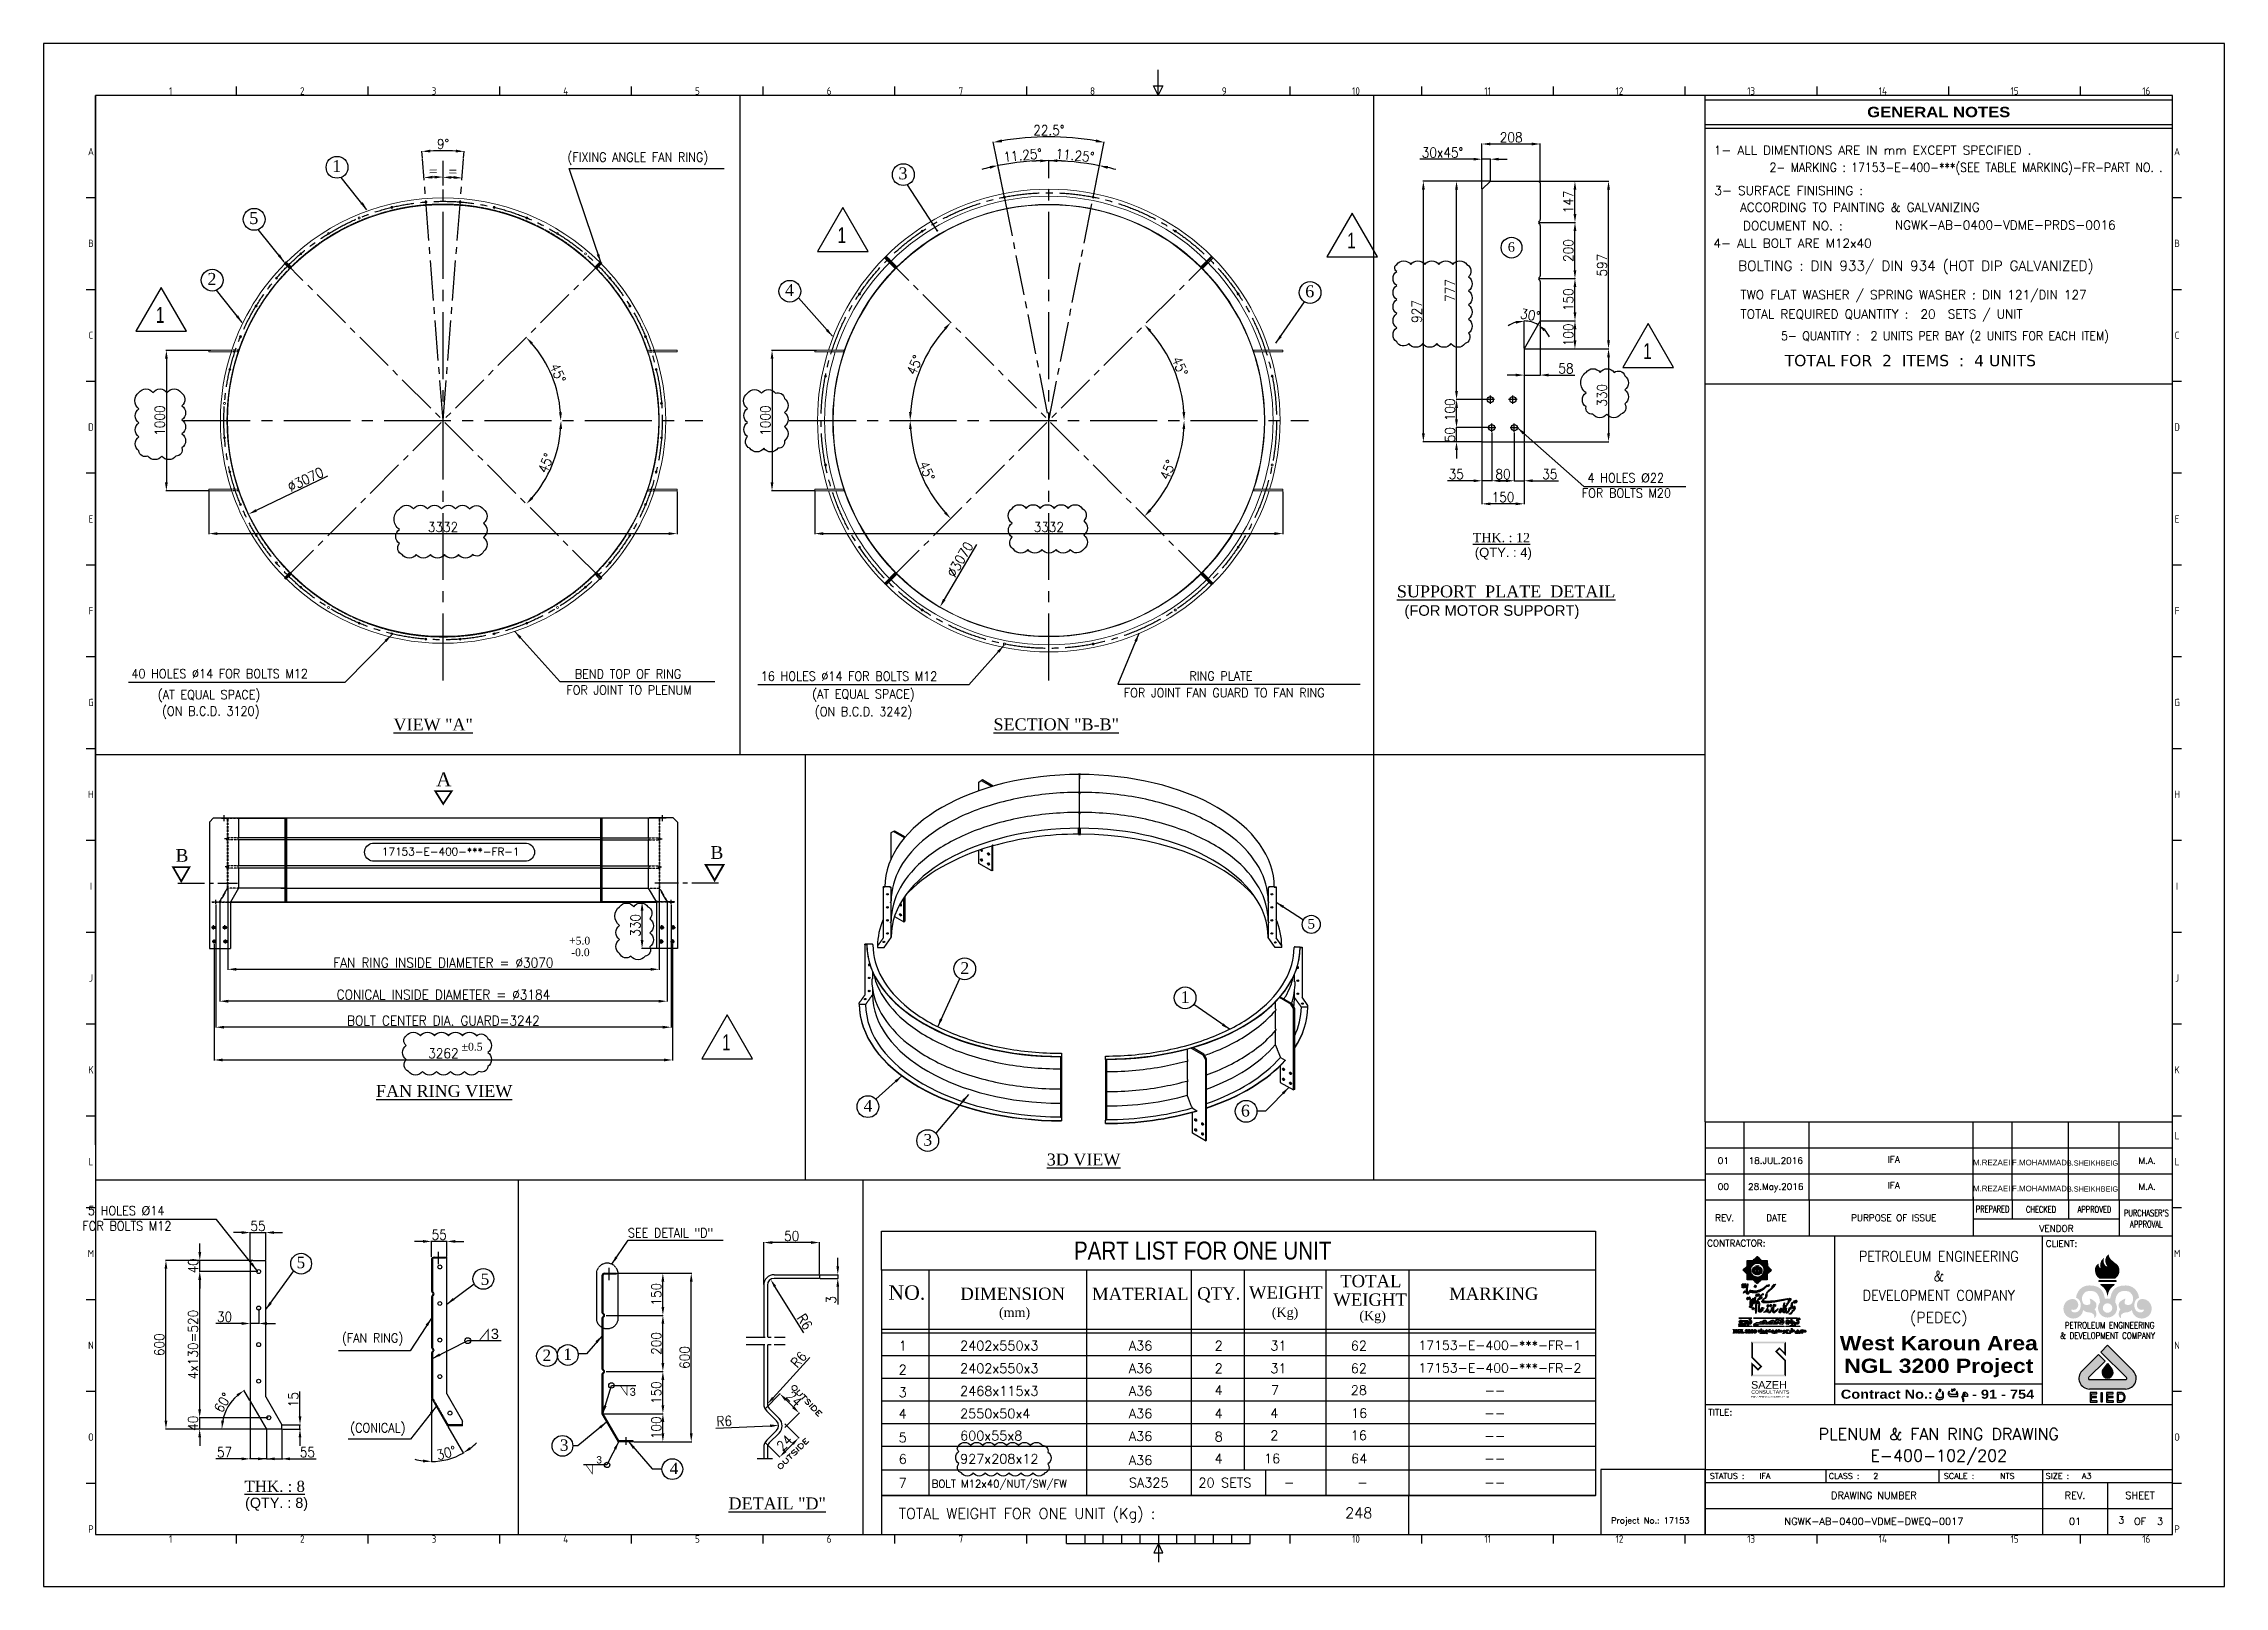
# Model space of a CAD drawing. Header units: millimetres. Extents: x 517777 to 536338, y -327622 to -292910.
# Drawn here: x 519379 to 534901, y -327622 to -316646 of the extents above; entities that cross this region are included whole.
import ezdxf
from ezdxf.enums import TextEntityAlignment as Align

# ---------------------------------------------------------------- set-up
doc = ezdxf.new("R2010")
doc.units = ezdxf.units.MM
for name, pattern in [('AUSGEZOGEN', [0]), ('CENTER2', [28.575, 19.05, -3.175, 3.175, -3.175]), ('HIDDEN', [0.375, 0.25, -0.125])]:
    doc.linetypes.add(name, pattern=pattern)
for name, color, linetype in [('05TEXT', 160, 'Continuous'), ('1', 1, 'Continuous'), ('3', 3, 'Continuous'), ('3-TEXT', 7, 'Continuous'), ('ARM', 1, 'Continuous'), ('CADRE', 5, 'Continuous'), ('CLOWD', 3, 'Continuous'), ('FRAME', 5, 'Continuous'), ('KADR', 7, 'Continuous'), ('line', 7, 'Continuous'), ('LOGO', 10, 'AUSGEZOGEN'), ('PV-1614E', 7, 'Continuous'), ('R2V', 7, 'Continuous'), ('TEXT', 6, 'Continuous'), ('TITLE', 4, 'Continuous')]:
    doc.layers.add(name, color=color, linetype=linetype)
doc.styles.add('ARIAL', font='arial.ttf')
doc.styles.add('ARIAL BLACK', font='')
doc.styles.add('ARIAL_NARROW', font='ARIALN.TTF')
doc.styles.add('IFOTXT', font='ARIALN.TTF')
doc.styles.add('ISO Proportional', font='isocp.shx')
doc.styles.add('ROMANS', font='ROMANS.shx', dxfattribs={"width": 0.9})
doc.styles.add('ROMANT', font='romant', dxfattribs={"height": 400})
doc.styles.add('STYLE1', font='times.ttf')
doc.styles.add('style10', font='swissl.ttf', dxfattribs={"height": 40})
doc.styles.add('style2', font='romans.shx')
doc.styles.add('style3', font='verdana.ttf', dxfattribs={"height": 7})
doc.styles.add('style4', font='verdana.ttf', dxfattribs={"height": 80})
doc.styles.add('style7', font='times.ttf', dxfattribs={"height": 24})
doc.styles.add('XBR$0$SAZEH', font='arial.ttf')
doc.styles.get('ARIAL BLACK').set_extended_font_data('Arial Black')
doc.dimstyles.new('4', dxfattribs={"dimtxt": 70, "dimasz": 60, "dimexe": 3, "dimexo": 5, "dimgap": 12, "dimtad": 1, "dimdec": 0, "dimdsep": 46, "dimtxsty": 'ROMANS', "dimcen": 2.5, "dimclrd": 6, "dimclre": 6, "dimclrt": 2, "dimadec": 0, "dimazin": 0, "dimtfac": 1, "dimtdec": 0, "dimtmove": 0, "dimatfit": 3, "dimfxl": 1, "dimarcsym": 0})

msp = doc.modelspace()

# ---------------------------------------------------------------- texts
at = {"color": 2}
for s, height, style, p in [('1', 85.05, 'style7', (521433.26, -317559.35)), ('3', 85.05, 'style7', (525464.16, -317611.45)), ('5', 85.05, 'style7', (520843.37, -317929.61)), (' 6', 67.5, 'style7', (529775.45, -318126.36)), ('2', 85.05, 'style7', (520544.98, -318362.35)), ('4', 85.05, 'style7', (524656.38, -318441.34)), ('6', 85.05, 'style7', (528359.24, -318450.43)), ('%%USUPPORT  PLATE  DETAIL', 85, 'STYLE1', (529011.59, -320585.56)), ('%%UVIEW "A"', 85, 'STYLE1', (521869.76, -321532.68)), ('%%USECTION "B-B"', 85, 'STYLE1', (526140.45, -321531.6)), ('A', 99.83, 'STYLE1', (522173.34, -321930.21)), ('B', 90.75, 'STYLE1', (520318.58, -322466.93)), ('B', 90.75, 'STYLE1', (524126, -322446.55)), ('5', 69.42, 'style7', (528375.95, -322942.36, 0)), ('2', 83.31, 'style7', (525904.3, -323264.32, 0)), ('1', 83.31, 'style7', (527473.01, -323470.96, 0)), ('%%UFAN RING VIEW', 85, 'STYLE1', (521745.21, -324140.3)), ('4', 83.31, 'style7', (525215.19, -324245.3, 0)), ('6', 83.31, 'style7', (527901.96, -324279.28, 0)), ('3', 83.31, 'style7', (525640.85, -324486.94, 0)), ('%%U3D VIEW', 85, 'STYLE1', (526519.55, -324627.7)), ('5', 81, 'style7', (521179.38, -325358.5)), ('5', 81, 'style7', (522490.32, -325477.39)), ('2', 81, 'style7', (522930.42, -326018.75)), ('1', 81, 'style7', (523078.45, -326010.86)), ('3', 81, 'style7', (523054.13, -326657.71)), ('4', 81, 'style7', (523835.73, -326823.34)), ('%%UDETAIL "D"', 85, 'STYLE1', (524254.25, -327074.62))]:
    msp.add_text(s, height=height, dxfattribs=dict(at, style=style)).set_placement(p)
at = {"color": 2, "lineweight": 0, "style": 'ROMANS', "width": 0.9}
for s, p in [('40 HOLES %%C14 FOR BOLTS M12', (520004.22, -321161.05)), ('BEND TOP OF RING', (523160.09, -321162.67)), ('16 HOLES %%C14 FOR BOLTS M12', (524484.07, -321178.77)), ('RING PLATE', (527534.19, -321178.01)), ('(AT EQUAL SPACE)', (520192.43, -321310.49)), ('FOR JOINT TO PLENUM', (523099.79, -321277.65)), ('(AT EQUAL SPACE)', (524850.03, -321305.48)), ('FOR JOINT FAN GUARD TO FAN RING', (527068.32, -321296.76)), ('(ON B.C.D. 3120) ', (520221.83, -321427.5)), ('(ON B.C.D. 3242) ', (524868.56, -321430.83)), ('SEE DETAIL "D"', (523538.22, -325139.62))]:
    msp.add_text(s, height=65, dxfattribs=at).set_placement(p)
at = {"color": 6, "linetype": 'Continuous', "style": 'style2', "width": 1.406212}
for rotation, p, p2 in [(313.752881, (524693.99, -326204.62), (524898.21, -326417.92)), (44.834309, (524620.42, -326796.58), (524829.83, -326588.37))]:
    msp.add_text('OUTSIDE', height=35, rotation=rotation, dxfattribs=at).set_placement(p, p2, align=Align.FIT)
at = {"color": 2, "lineweight": 0, "char_height": 65, "attachment_point": 1, "style": 'ROMANS'}
for s, insert, width in [('(FIXING ANGLE FAN RING)\\P             \\P{\\H1.333x;               }', (523107.32, -317421.04), 4680.9028), ('   4 HOLES {\\fVerdana|b0|i0|c0|p34;%%C}22\\P  FOR BOLTS M20  ', (530248.07, -319702.72), 5391.0194), ('           5 HOLES {\\fVerdana|b0|i0|c0|p34;%%C}14 \\P          FOR BOLTS M12 \\P             ', (519253.46, -324916.53), 5391.0194), ('(FAN RING)\\P             \\P{\\H1.333x;               }', (521502.7, -325822.81), 5391.0194), ('(CONICAL)\\P             \\P{\\H1.333x;               }', (521561.65, -326461.57), 5391.0194)]:
    msp.add_mtext(s, dxfattribs=dict(at, insert=insert, width=width))
at = {"color": 2, "attachment_point": 1, "style": 'ARIAL'}
for s, insert, char_height, width in [('{\\fTimes New Roman|b0|i0|c0|p26;\\L\\C6;THK. : 12\\fSwis721 Lt BT|b0|i0|c0|p42;\\H0.7125x;\\l                \\P\\H1.333x;           }', (529551.43, -320127.22), 66.18931, 1263.0035), ('{\\fSwis721 Lt BT|b0|i0|c0|p42;\\C6;(QTY. : 4)\\P\\H0.8143x;                  \\P\\H1.333x;               }', (529566.31, -320232.5), 66.1893, 1263.0035), ('{\\fTimes New Roman|b0|i0|c0|p26;\\C6;+5.0\\fSwis721 Lt BT|b0|i0|c0|p42;\\H0.7125x;               \\P\\H1.333x;               }', (523118.85, -323000.44), 55, 1290.0679), ('{\\fTimes New Roman|b0|i0|c0|p26;\\C6;-0.0\\fSwis721 Lt BT|b0|i0|c0|p42;\\H0.7125x;               \\P\\H1.333x;               }', (523134.45, -323083.53), 55, 1290.0679), ('{\\fTimes New Roman|b0|i0|c0|p26;\\C6;%%P0.5\\fSwis721 Lt BT|b0|i0|c0|p42;\\H0.7125x;       \\P\\H1.333x;               }', (522354.29, -323755.07), 55, 1290.0679), ('{\\fTimes New Roman|b0|i0|c0|p26;\\L\\C6;THK. : 8\\fSwis721 Lt BT|b0|i0|c0|p42;\\H0.7125x;\\l                \\P\\H1.333x;           }', (520809.27, -326870.8), 79.42717, 1515.6043), ('{\\fSwis721 Lt BT|b0|i0|c0|p42;\\C6;(QTY. : 8)\\P\\H0.8143x;                  \\P\\H1.333x;               }', (520813.15, -326991.08), 73.1566, 1364.0438)]:
    msp.add_mtext(s, dxfattribs=dict(at, insert=insert, char_height=char_height, width=width))
at = {"color": 0, "style": 'style4'}
for insert, char_height, width, attachment_point in [((522620.07, -325788.53), 73.5921, 13951.1346, 3), ((523594.58, -326209.98), 56.6093, 10826.0897, 3), ((523272.49, -326695.7), 52.2547, 10035.7069, 1)]:
    msp.add_mtext('{\\fSwis721 Lt BT|b0|i0|c0|p42;\\C6;  3             \\P\\H1.333x;               }', dxfattribs=dict(at, insert=insert, char_height=char_height, width=width, attachment_point=attachment_point))
at = {"layer": '05TEXT', "color": 2, "style": 'IFOTXT'}
msp.add_text('PART LIST FOR ONE UNIT', height=127.9515, rotation=359.99754, dxfattribs=at).set_placement((526712.9, -325296.8))
at = {"layer": '05TEXT', "color": 6, "style": 'STYLE1'}
for s, height, p in [('NO.', 102.511, (525392.33, -325582.98)), ('DIMENSION', 87.967, (525904.33, -325584.3)), ('MATERIAL', 87.967, (526841.82, -325585.77)), ('QTY.', 87.967, (527590.4, -325581.83)), ('WEIGHT', 87.967, (527958.3, -325574.95)), ('TOTAL', 87.967, (528608.24, -325493.87)), ('MARKING', 87.967, (529383.61, -325584.01)), ('(mm)', 66.136, (526179.22, -325705.36)), ('(Kg)', 66.136, (528121.26, -325705.36)), ('WEIGHT', 87.967, (528558.38, -325626.04)), ('(Kg)', 66.136, (528744.5, -325728.44))]:
    msp.add_text(s, height=height, rotation=359.99754, dxfattribs=at).set_placement(p)
at = {"layer": '3', "color": 2, "insert": (530310.67, -320641.64), "char_height": 75, "width": 1798.4369, "attachment_point": 3, "style": 'ARIAL'}
msp.add_mtext('{\\fSwis721 Lt BT|b0|i0|c0|p42;\\C6;(FOR MOTOR SUPPORT)\\P\\H0.8143x;                  \\P\\H1.333x;               }', dxfattribs=at)
at = {"layer": 'CADRE', "color": 1, "style": 'ARIAL BLACK'}
msp.add_text('GENERAL NOTES', height=73.9453, dxfattribs=at).set_placement((532868.15, -317132.33), align=Align.MIDDLE_CENTER)
at = {"layer": 'CADRE', "color": 2, "style": 'ROMANS'}
for s, height, p in [('1- ALL DIMENTIONS ARE IN mm EXCEPT SPECIFIED .', 63.0254, (531267.3, -317435.82)), ('3- SURFACE FINISHING :  ', 63.0254, (531271.71, -317722.94)), ('  ACCORDING TO PAINTING & GALVANIZING', 63.0254, (531367.01, -317841.41)), ('4- ALL BOLT ARE M12x40', 63.0254, (531264.73, -318097.43)), (' DOCUMENT NO. :', 63.0254, (531431.88, -317972.96)), (' BOLTING : DIN 933/ DIN 934 (HOT DIP GALVANIZED) ', 71.2252, (531391.21, -318262.12)), ('TWO FLAT WASHER / SPRING WASHER : DIN 121/DIN 127', 63.0254, (531458.01, -318464.05)), ('TOTAL REQUIRED QUANTITY :  20  SETS / UNIT', 63.0254, (531457.95, -318601.58))]:
    msp.add_text(s, height=height, dxfattribs=at).set_placement(p)
msp.add_text('NGWK-AB-0400-VDME-PRDS-0016', height=63.0254, dxfattribs=at).set_placement((533341.73, -317936.42), align=Align.MIDDLE)
at = {"layer": 'CADRE', "color": 3, "style": 'ROMANS'}
msp.add_text('3', height=50, dxfattribs=at).set_placement((534167.05, -327150.86), align=Align.MIDDLE_CENTER)
at = {"layer": 'CADRE', "color": 2, "char_height": 63.0254, "attachment_point": 3, "style": 'ROMANS'}
for s, insert, width in [('2- MARKING : 17153-E-400-***(SEE TABLE MARKING)-FR-PART NO. .{\\H1.333x;          }', (534462.34, -317494.78), 17091.0316), ('5- QUANTITY :  2 UNITS PER BAY (2 UNITS FOR EACH ITEM)', (534080.17, -318693.51), 6839.2631)]:
    msp.add_mtext(s, dxfattribs=dict(at, insert=insert, width=width))
at = {"layer": 'CLOWD', "style": 'ARIAL_NARROW', "width": 0.85}
for p in [(525030.88, -318064.39), (528657.38, -318103.12), (520178.79, -318632.4), (530764.08, -318889.61), (524207.97, -323807.78)]:
    msp.add_text('1', height=112.5, dxfattribs=at).set_placement(p)
at = {"layer": 'TEXT', "color": 2, "style": 'ROMANS'}
for s, height, p in [('17153-E-400-***-FR-1', 55, (522276.64, -322394.08)), ('17153-E-400-***-FR-1', 65, (529744.72, -325907.1)), ('17153-E-400-***-FR-2', 65, (529744.72, -326068.11))]:
    msp.add_text(s, height=height, dxfattribs=at).set_placement(p, align=Align.MIDDLE_CENTER)
for s, height, p in [('1', 67.17, (525465.54, -325943.63)), ('2402x550x3', 67.175, (525902.25, -325943.63)), ('A36', 67.175, (527104.17, -325943.63)), ('2', 67.17, (527714.69, -325943.63)), ('31', 67.175, (528110.9, -325943.63)), ('62', 67.175, (528683.26, -325943.63)), ('2', 67.17, (525465.54, -326114.18)), ('2402x550x3', 67.175, (525902.25, -326104.64)), ('A36', 67.175, (527104.17, -326104.64)), ('2', 67.17, (527714.69, -326104.64)), ('31', 67.175, (528110.9, -326104.64)), ('62', 67.175, (528683.26, -326104.64)), ('3', 67.17, (525465.54, -326275.19)), ('2468x115x3', 67.175, (525902.26, -326265.65)), ('A36', 67.175, (527104.17, -326265.65)), ('4', 67.17, (527714.69, -326259.98)), ('7', 67.17, (528115.11, -326259.98)), ('28', 67.175, (528683.27, -326259.98)), ('--', 67.175, (529635.3, -326262.97)), ('4', 67.17, (525465.54, -326427.76)), ('2550x50x4', 67.175, (525902.26, -326426.66)), ('A36', 67.175, (527104.17, -326426.66)), ('4', 67.17, (527714.69, -326425.45)), ('4', 67.17, (528110.9, -326423.98)), ('16', 67.175, (528685.67, -326423.98)), ('--', 67.175, (529634.03, -326423.98)), ('5', 67.17, (525465.55, -326597.21)), ('600x55x8', 67.175, (525902.27, -326583.49)), ('A36', 67.175, (527104.17, -326587.67)), ('8', 67.17, (527714.71, -326590.57)), ('2', 67.17, (528110.91, -326581.03)), ('16', 67.175, (528683.27, -326581.03)), ('--', 67.175, (529634.03, -326584.99)), ('6', 67.17, (525465.55, -326749.78)), ('927x208x12', 67.175, (525902.27, -326748.68)), ('A36', 67.175, (527104.17, -326758.35)), ('4', 67.17, (527714.7, -326747.47)), ('16', 67.175, (528066.01, -326746)), ('64', 67.175, (528685.68, -326746)), ('--', 67.175, (529634.03, -326746)), ('7', 67.17, (525465.56, -326920.47)), ('BOLT M12x40/NUT/SW/FW', 52.8539, (525700.44, -326918.25)), ('SA325', 67.175, (527104.18, -326918.15)), ('20 SETS', 67.175, (527598.88, -326918.15)), ('-', 67.17, (528207.29, -326916.68)), ('-', 67.17, (528728.56, -326916.68)), ('--', 67.175, (529634.03, -326916.68)), ('TOTAL WEIGHT FOR ONE UNIT (Kg) :', 75.4225, (525465.82, -327141.85)), ('248', 75.422, (528642.92, -327137.51))]:
    msp.add_text(s, height=height, dxfattribs=at).set_placement(p)
at = {"layer": 'TITLE', "color": 7, "insert": (533560.53, -318860.22), "char_height": 80.7504, "width": 6839.2631, "attachment_point": 3, "style": 'style3'}
msp.add_mtext(' TOTAL FOR  2  ITEMS  :  4 UNITS', dxfattribs=at)

# ---------------------------------------------------------------- blocks, each defined once
blk = doc.blocks.new('*D48')
at = {"color": 6, "lineweight": -2, "transparency": 16777216}
for p, q in [((520690, -322660), (520690, -323235)), ((523760, -322663), (523760, -323235)), ((520750, -323232), (523700, -323232))]:
    blk.add_line(p, q, dxfattribs=at)
at = {"color": 6, "transparency": 16777216}
for points in [[(520750, -323222), (520750, -323242), (520690, -323232)], [(523700, -323222), (523700, -323242), (523760, -323232)]]:
    blk.add_solid(points, dxfattribs=at)
at = {"layer": 'Defpoints', "color": 0, "transparency": 16777216}
for p in [(520690, -322655), (523760, -322658), (523760, -323232)]:
    blk.add_point(p, dxfattribs=at)
at = {"color": 2, "lineweight": 0, "transparency": 16777216, "insert": (522225, -323185), "char_height": 70, "attachment_point": 5, "style": 'ROMANS'}
blk.add_mtext('FAN RING INSIDE DIAMETER = %%C3070', dxfattribs=at)
blk = doc.blocks.new('*D49')
at = {"color": 6, "lineweight": -2, "transparency": 16777216}
for p, q in [((520633, -322759), (520633, -323462)), ((523817, -322759), (523817, -323462)), ((523757, -323459), (520693, -323459))]:
    blk.add_line(p, q, dxfattribs=at)
at = {"color": 6, "transparency": 16777216}
for points in [[(520693, -323449), (520693, -323469), (520633, -323459)], [(523757, -323449), (523757, -323469), (523817, -323459)]]:
    blk.add_solid(points, dxfattribs=at)
at = {"layer": 'Defpoints', "color": 0, "transparency": 16777216}
for p in [(520633, -322754), (523817, -322754), (520633, -323459)]:
    blk.add_point(p, dxfattribs=at)
at = {"color": 2, "lineweight": 0, "transparency": 16777216, "insert": (522225, -323412), "char_height": 70, "attachment_point": 5, "style": 'ROMANS'}
blk.add_mtext('CONICAL INSIDE DIAMETER = %%C3184', dxfattribs=at)
blk = doc.blocks.new('*D50')
at = {"color": 6, "lineweight": -2, "transparency": 16777216}
for p, q in [((520604, -322770), (520604, -323647)), ((523846, -322770), (523846, -323647)), ((523786, -323644), (520664, -323644))]:
    blk.add_line(p, q, dxfattribs=at)
at = {"color": 6, "transparency": 16777216}
for points in [[(520664, -323634), (520664, -323654), (520604, -323644)], [(523786, -323634), (523786, -323654), (523846, -323644)]]:
    blk.add_solid(points, dxfattribs=at)
at = {"layer": 'Defpoints', "color": 0, "transparency": 16777216}
for p in [(520604, -322765), (523846, -322765), (520604, -323644)]:
    blk.add_point(p, dxfattribs=at)
at = {"color": 2, "lineweight": 0, "transparency": 16777216, "insert": (522225, -323597), "char_height": 70, "attachment_point": 5, "style": 'ROMANS'}
blk.add_mtext('BOLT CENTER DIA. GUARD=3242', dxfattribs=at)
blk = doc.blocks.new('*D51')
at = {"color": 6, "lineweight": -2, "transparency": 16777216}
for p, q in [((524654, -326467), (524756, -326568)), ((524518, -326602), (524620, -326704)), ((524660, -326660), (524711, -326609))]:
    blk.add_line(p, q, dxfattribs=at)
at = {"color": 6, "transparency": 16777216}
for points in [[(524704, -326602), (524718, -326616), (524753, -326566)], [(524653, -326653), (524667, -326667), (524618, -326702)]]:
    blk.add_solid(points, dxfattribs=at)
at = {"layer": 'Defpoints', "color": 0, "transparency": 16777216}
for p in [(524650, -326463), (524753, -326566), (524514, -326599)]:
    blk.add_point(p, dxfattribs=at)
at = {"color": 2, "lineweight": 0, "transparency": 16777216, "insert": (524652, -326601), "char_height": 70, "attachment_point": 5, "rotation": 45, "style": 'ROMANS'}
blk.add_mtext('24', dxfattribs=at)
blk = doc.blocks.new('*D99')
at = {"color": 6, "lineweight": -2, "transparency": 16777216}
blk.add_line((524163, -326496), (524550, -326480), dxfattribs=at)
at = {"color": 6, "transparency": 16777216}
blk.add_solid([(524550, -326470), (524551, -326490), (524610, -326477)], dxfattribs=at)
at = {"layer": 'Defpoints', "color": 0, "transparency": 16777216}
for p in [(524562, -326479), (524610, -326477)]:
    blk.add_point(p, dxfattribs=at)
at = {"color": 2, "lineweight": 0, "transparency": 16777216, "insert": (524224, -326446), "char_height": 70, "attachment_point": 5, "rotation": 2.4028, "style": 'ROMANS'}
blk.add_mtext('R6', dxfattribs=at)
blk = doc.blocks.new('*D52')
at = {"color": 6, "lineweight": -2, "transparency": 16777216}
blk.add_line((524832, -325993), (524571, -326280), dxfattribs=at)
at = {"color": 6, "transparency": 16777216}
blk.add_solid([(524564, -326274), (524578, -326287), (524531, -326325)], dxfattribs=at)
at = {"layer": 'Defpoints', "color": 0, "transparency": 16777216}
for p in [(524531, -326325), (524563, -326289)]:
    blk.add_point(p, dxfattribs=at)
at = {"color": 2, "lineweight": 0, "transparency": 16777216, "insert": (524754, -326008), "char_height": 70, "attachment_point": 5, "rotation": 47.7734, "style": 'ROMANS'}
blk.add_mtext('R6', dxfattribs=at)
blk = doc.blocks.new('*D53')
at = {"color": 6, "lineweight": -2, "transparency": 16777216}
for p, q in [((524518, -326356), (524623, -326251)), ((524654, -326492), (524759, -326387)), ((524664, -326296), (524714, -326346))]:
    blk.add_line(p, q, dxfattribs=at)
at = {"color": 6, "transparency": 16777216}
for points in [[(524671, -326288), (524656, -326303), (524621, -326253)], [(524721, -326339), (524707, -326354), (524757, -326389)]]:
    blk.add_solid(points, dxfattribs=at)
at = {"layer": 'Defpoints', "color": 0, "transparency": 16777216}
for p in [(524514, -326360), (524757, -326389), (524650, -326495)]:
    blk.add_point(p, dxfattribs=at)
at = {"color": 2, "lineweight": 0, "transparency": 16777216, "insert": (524722, -326288), "char_height": 70, "attachment_point": 5, "rotation": 315, "style": 'ROMANS'}
blk.add_mtext('24', dxfattribs=at)
blk = doc.blocks.new('*D54')
at = {"color": 6, "lineweight": -2, "transparency": 16777216}
for p, q in [((524505, -325474), (524505, -325173)), ((524842, -325176), (524565, -325176)), ((524902, -325400), (524902, -325173))]:
    blk.add_line(p, q, dxfattribs=at)
at = {"color": 6, "transparency": 16777216}
for points in [[(524565, -325166), (524565, -325186), (524505, -325176)], [(524842, -325166), (524842, -325186), (524902, -325176)]]:
    blk.add_solid(points, dxfattribs=at)
at = {"layer": 'Defpoints', "color": 0, "transparency": 16777216}
for p in [(524505, -325176), (524505, -325479), (524902, -325405)]:
    blk.add_point(p, dxfattribs=at)
at = {"color": 2, "lineweight": 0, "transparency": 16777216, "insert": (524704, -325129), "char_height": 70, "attachment_point": 5, "style": 'ROMANS'}
blk.add_mtext('50', dxfattribs=at)
blk = doc.blocks.new('*D55')
at = {"color": 6, "lineweight": -2, "transparency": 16777216}
blk.add_line((524790, -325818), (524585, -325489), dxfattribs=at)
at = {"color": 6, "transparency": 16777216}
blk.add_solid([(524593, -325484), (524577, -325494), (524553, -325438)], dxfattribs=at)
at = {"layer": 'Defpoints', "color": 0, "transparency": 16777216}
for p in [(524553, -325438), (524579, -325479)]:
    blk.add_point(p, dxfattribs=at)
at = {"color": 2, "lineweight": 0, "transparency": 16777216, "insert": (524797, -325740), "char_height": 70, "attachment_point": 5, "rotation": 301.913, "style": 'ROMANS'}
blk.add_mtext('R6', dxfattribs=at)
blk = doc.blocks.new('*D100')
at = {"color": 6, "lineweight": -2, "transparency": 16777216}
for p, q in [((525032, -325345), (525032, -325285)), ((524907, -325405), (525035, -325405)), ((524907, -325431), (525035, -325431)), ((525032, -325405), (525032, -325431)), ((525032, -325491), (525032, -325617))]:
    blk.add_line(p, q, dxfattribs=at)
at = {"color": 6, "transparency": 16777216}
for points in [[(525022, -325345), (525042, -325345), (525032, -325405)], [(525022, -325491), (525042, -325491), (525032, -325431)]]:
    blk.add_solid(points, dxfattribs=at)
at = {"layer": 'Defpoints', "color": 0, "transparency": 16777216}
for p in [(524902, -325405), (524902, -325431), (525032, -325405)]:
    blk.add_point(p, dxfattribs=at)
at = {"color": 2, "lineweight": 0, "transparency": 16777216, "insert": (524985, -325584), "char_height": 70, "attachment_point": 5, "rotation": 90, "style": 'ROMANS'}
blk.add_mtext('3', dxfattribs=at)
blk = doc.blocks.new('*D56')
at = {"color": 6, "lineweight": -2, "transparency": 16777216}
blk.add_arc((522221, -319329), 839, 4.0959, 40.9041, dxfattribs=at)
at = {"color": 6, "transparency": 16777216}
for points in [[(522848, -318786), (522862, -318773), (522814, -318736)], [(523068, -319269), (523048, -319270), (523060, -319329)]]:
    blk.add_solid(points, dxfattribs=at)
at = {"layer": 'Defpoints', "color": 0, "transparency": 16777216}
for p in [(523235, -318315), (523031, -319112), (521535, -319329), (522221, -319329), (523173, -319329)]:
    blk.add_point(p, dxfattribs=at)
at = {"color": 2, "lineweight": 0, "transparency": 16777216, "insert": (523040, -318990), "char_height": 70, "attachment_point": 5, "rotation": 292.5, "style": 'ROMANS'}
blk.add_mtext('45°', dxfattribs=at)
blk = doc.blocks.new('*D57')
at = {"color": 6, "lineweight": -2, "transparency": 16777216}
blk.add_line((522222, -317655), (522222, -317594), dxfattribs=at)
blk.add_arc((522222, -319328), 1731, 87.4863, 88.0137, dxfattribs=at)
at = {"color": 6, "transparency": 16777216}
for points in [[(522282, -317608), (522282, -317588), (522222, -317597)], [(522299, -317588), (522298, -317608), (522358, -317602)]]:
    blk.add_solid(points, dxfattribs=at)
at = {"layer": 'Defpoints', "color": 0, "transparency": 16777216}
for p in [(522369, -317466), (522222, -317660), (522313, -317599), (522222, -319328), (522222, -321176)]:
    blk.add_point(p, dxfattribs=at)
at = {"color": 2, "lineweight": 0, "transparency": 16777216, "insert": (522292, -317551), "char_height": 70, "attachment_point": 5, "rotation": 357.75, "style": 'ROMANS'}
blk.add_mtext('=', dxfattribs=at)
blk = doc.blocks.new('*D58')
at = {"color": 6, "lineweight": -2, "transparency": 16777216}
blk.add_line((522222, -317655), (522222, -317592), dxfattribs=at)
blk.add_arc((522222, -319328), 1733, 91.9838, 92.5162, dxfattribs=at)
at = {"color": 6, "transparency": 16777216}
for points in [[(522147, -317606), (522146, -317586), (522086, -317600)], [(522162, -317586), (522162, -317606), (522222, -317595)]]:
    blk.add_solid(points, dxfattribs=at)
at = {"layer": 'Defpoints', "color": 0, "transparency": 16777216}
for p in [(522076, -317466), (522177, -317595), (522222, -317660), (522222, -319328), (522222, -321176)]:
    blk.add_point(p, dxfattribs=at)
at = {"color": 2, "lineweight": 0, "transparency": 16777216, "insert": (522152, -317549), "char_height": 70, "attachment_point": 5, "rotation": 2.25, "style": 'ROMANS'}
blk.add_mtext('=', dxfattribs=at)
blk = doc.blocks.new('*D59')
at = {"color": 6, "lineweight": -2, "transparency": 16777216}
for p, q in [((522075, -317461), (522071, -317410)), ((522369, -317461), (522373, -317410))]:
    blk.add_line(p, q, dxfattribs=at)
blk.add_arc((522222, -319328), 1920, 87.2904, 92.7096, dxfattribs=at)
at = {"color": 6, "transparency": 16777216}
for points in [[(522132, -317420), (522131, -317400), (522072, -317413)], [(522314, -317400), (522312, -317420), (522373, -317413)]]:
    blk.add_solid(points, dxfattribs=at)
at = {"layer": 'Defpoints', "color": 0, "transparency": 16777216}
for p in [(522273, -317408), (522076, -317466), (522369, -317466), (522222, -319328), (522222, -319328)]:
    blk.add_point(p, dxfattribs=at)
at = {"color": 2, "lineweight": 0, "transparency": 16777216, "insert": (522222, -317360), "char_height": 70, "attachment_point": 5, "style": 'ROMANS'}
blk.add_mtext('9°', dxfattribs=at)
blk = doc.blocks.new('*D60')
at = {"color": 6, "lineweight": -2, "transparency": 16777216}
for p, q in [((520569, -318828), (520250, -318828)), ((520253, -318888), (520253, -319768)), ((520558, -319828), (520250, -319828))]:
    blk.add_line(p, q, dxfattribs=at)
at = {"color": 6, "transparency": 16777216}
for points in [[(520243, -318888), (520263, -318888), (520253, -318828)], [(520243, -319768), (520263, -319768), (520253, -319828)]]:
    blk.add_solid(points, dxfattribs=at)
at = {"layer": 'Defpoints', "color": 0, "transparency": 16777216}
for p in [(520574, -318828), (520253, -319828), (520563, -319828)]:
    blk.add_point(p, dxfattribs=at)
at = {"color": 2, "lineweight": 0, "transparency": 16777216, "insert": (520206, -319328), "char_height": 70, "attachment_point": 5, "rotation": 90, "style": 'ROMANS'}
blk.add_mtext('1000', dxfattribs=at)
blk = doc.blocks.new('*D61')
at = {"color": 6, "lineweight": -2, "transparency": 16777216}
blk.add_arc((526534, -319328), 963, 3.5687, 41.4313, dxfattribs=at)
at = {"color": 6, "transparency": 16777216}
for points in [[(527249, -318697), (527263, -318683), (527215, -318646)], [(527505, -319267), (527485, -319268), (527497, -319328)]]:
    blk.add_solid(points, dxfattribs=at)
at = {"layer": 'Defpoints', "color": 0, "transparency": 16777216}
for p in [(527658, -318203), (527464, -319078), (524685, -319328), (528382, -319328), (525410, -320452)]:
    blk.add_point(p, dxfattribs=at)
at = {"color": 2, "lineweight": 0, "transparency": 16777216, "insert": (527467, -318941), "char_height": 70, "attachment_point": 5, "rotation": 292.5, "style": 'ROMANS'}
blk.add_mtext('45°', dxfattribs=at)
blk = doc.blocks.new('*D62')
at = {"color": 6, "lineweight": -2, "transparency": 16777216}
blk.add_arc((526534, -319328), 986, 138.4856, 176.5144, dxfattribs=at)
at = {"color": 6, "transparency": 16777216}
for points in [[(525788, -318667), (525802, -318681), (525836, -318630)], [(525559, -319268), (525539, -319267), (525547, -319328)]]:
    blk.add_solid(points, dxfattribs=at)
at = {"layer": 'Defpoints', "color": 0, "transparency": 16777216}
for p in [(525410, -318203), (525680, -318834), (524685, -319328), (528382, -319328), (527658, -320452)]:
    blk.add_point(p, dxfattribs=at)
at = {"color": 2, "lineweight": 0, "transparency": 16777216, "insert": (525579, -318932), "char_height": 70, "attachment_point": 5, "rotation": 67.5, "style": 'ROMANS'}
blk.add_mtext('45°', dxfattribs=at)
blk = doc.blocks.new('*D63')
at = {"color": 6, "lineweight": -2, "transparency": 16777216}
blk.add_arc((522222, -319328), 839, 319.0959, 355.9041, dxfattribs=at)
at = {"color": 6, "transparency": 16777216}
for points in [[(523050, -319387), (523070, -319388), (523062, -319328)], [(522864, -319884), (522849, -319870), (522816, -319921)]]:
    blk.add_solid(points, dxfattribs=at)
at = {"layer": 'Defpoints', "color": 0, "transparency": 16777216}
for p in [(521537, -319328), (522222, -319328), (523175, -319328), (522949, -319747), (523237, -320342)]:
    blk.add_point(p, dxfattribs=at)
at = {"color": 2, "lineweight": 0, "transparency": 16777216, "insert": (522954, -319631), "char_height": 70, "attachment_point": 5, "rotation": 67.5, "style": 'ROMANS'}
blk.add_mtext('45°', dxfattribs=at)
blk = doc.blocks.new('*D64')
at = {"color": 6, "lineweight": -2, "transparency": 16777216}
blk.add_arc((526534, -319328), 963, 318.5687, 356.4313, dxfattribs=at)
at = {"color": 6, "transparency": 16777216}
for points in [[(527485, -319387), (527505, -319388), (527497, -319328)], [(527263, -319972), (527249, -319958), (527215, -320009)]]:
    blk.add_solid(points, dxfattribs=at)
at = {"layer": 'Defpoints', "color": 0, "transparency": 16777216}
for p in [(525410, -318203), (524685, -319328), (528382, -319328), (527368, -319809), (527658, -320452)]:
    blk.add_point(p, dxfattribs=at)
at = {"color": 2, "lineweight": 0, "transparency": 16777216, "insert": (527381, -319678), "char_height": 70, "attachment_point": 5, "rotation": 67.5, "style": 'ROMANS'}
blk.add_mtext('45°', dxfattribs=at)
blk = doc.blocks.new('*D65')
at = {"color": 6, "lineweight": -2, "transparency": 16777216}
blk.add_arc((526534, -319328), 986, 183.4856, 221.5144, dxfattribs=at)
at = {"color": 6, "transparency": 16777216}
for points in [[(525539, -319388), (525559, -319387), (525547, -319328)], [(525802, -319975), (525788, -319988), (525836, -320025)]]:
    blk.add_solid(points, dxfattribs=at)
at = {"layer": 'Defpoints', "color": 0, "transparency": 16777216}
for p in [(527658, -318203), (524685, -319328), (528382, -319328), (525581, -319583), (525410, -320452)]:
    blk.add_point(p, dxfattribs=at)
at = {"color": 2, "lineweight": 0, "transparency": 16777216, "insert": (525666, -319687), "char_height": 70, "attachment_point": 5, "rotation": 292.5, "style": 'ROMANS'}
blk.add_mtext('45°', dxfattribs=at)
blk = doc.blocks.new('*D66')
at = {"color": 6, "lineweight": -2, "transparency": 16777216}
for p, q in [((523749, -322754), (523636, -322754)), ((523639, -323024), (523639, -322814)), ((523827, -323084), (523636, -323084))]:
    blk.add_line(p, q, dxfattribs=at)
at = {"color": 6, "transparency": 16777216}
for points in [[(523629, -322814), (523649, -322814), (523639, -322754)], [(523629, -323024), (523649, -323024), (523639, -323084)]]:
    blk.add_solid(points, dxfattribs=at)
at = {"layer": 'Defpoints', "color": 0, "transparency": 16777216}
for p in [(523639, -322754), (523754, -322754), (523832, -323084)]:
    blk.add_point(p, dxfattribs=at)
at = {"color": 2, "lineweight": 0, "transparency": 16777216, "insert": (523592, -322919), "char_height": 70, "attachment_point": 5, "rotation": 90, "style": 'ROMANS'}
blk.add_mtext('330', dxfattribs=at)
blk = doc.blocks.new('*D67')
at = {"color": 6, "lineweight": -2, "transparency": 16777216}
for p, q in [((520594, -323054), (520594, -323880)), ((523856, -323054), (523856, -323880)), ((520654, -323877), (523796, -323877))]:
    blk.add_line(p, q, dxfattribs=at)
at = {"color": 6, "transparency": 16777216}
for points in [[(520654, -323867), (520654, -323887), (520594, -323877)], [(523796, -323867), (523796, -323887), (523856, -323877)]]:
    blk.add_solid(points, dxfattribs=at)
at = {"layer": 'Defpoints', "color": 0, "transparency": 16777216}
for p in [(520594, -323049), (523856, -323049), (523856, -323877)]:
    blk.add_point(p, dxfattribs=at)
at = {"color": 2, "lineweight": 0, "transparency": 16777216, "insert": (522225, -323830), "char_height": 70, "attachment_point": 5, "style": 'ROMANS'}
blk.add_mtext('3262', dxfattribs=at)
blk = doc.blocks.new('*D68')
at = {"color": 6, "lineweight": -2, "transparency": 16777216}
for p, q in [((526216, -317728), (526172, -317510)), ((526534, -317474), (526534, -317475))]:
    blk.add_line(p, q, dxfattribs=at)
for start, end in [(103.1086, 104.9672), (90, 101.25), (86.2828, 88.1414)]:
    blk.add_arc((526534, -319328), 1850, start, end, dxfattribs=at)
at = {"color": 6, "transparency": 16777216}
for points in [[(526112, -317516), (526116, -317536), (526173, -317513)], [(526594, -317489), (526594, -317469), (526534, -317478)]]:
    blk.add_solid(points, dxfattribs=at)
at = {"layer": 'Defpoints', "color": 0, "transparency": 16777216}
for p in [(526413, -317482), (526534, -317479), (526217, -317733), (526534, -319328), (526534, -321176)]:
    blk.add_point(p, dxfattribs=at)
at = {"color": 2, "lineweight": 0, "transparency": 16777216, "insert": (526348, -317440), "char_height": 70, "attachment_point": 5, "rotation": 5.625, "style": 'ROMANS'}
blk.add_mtext('11.25°', dxfattribs=at)
blk = doc.blocks.new('*D69')
at = {"color": 6, "lineweight": -2, "transparency": 16777216}
for p, q in [((526534, -317474), (526534, -317476)), ((526852, -317728), (526895, -317512))]:
    blk.add_line(p, q, dxfattribs=at)
for start, end in [(91.8597, 93.7193), (78.75, 90), (75.0307, 76.8903)]:
    blk.add_arc((526534, -319328), 1849, start, end, dxfattribs=at)
at = {"color": 6, "transparency": 16777216}
for points in [[(526474, -317470), (526474, -317490), (526534, -317479)], [(526951, -317537), (526955, -317517), (526894, -317514)]]:
    blk.add_solid(points, dxfattribs=at)
at = {"layer": 'Defpoints', "color": 0, "transparency": 16777216}
for p in [(526534, -317479), (526775, -317495), (526851, -317733), (526534, -319328), (526534, -321176)]:
    blk.add_point(p, dxfattribs=at)
at = {"color": 2, "lineweight": 0, "transparency": 16777216, "insert": (526720, -317441), "char_height": 70, "attachment_point": 5, "rotation": 354.375, "style": 'ROMANS'}
blk.add_mtext('11.25°', dxfattribs=at)
blk = doc.blocks.new('*D70')
at = {"color": 6, "lineweight": -2, "transparency": 16777216}
for p, q in [((526216, -317728), (526139, -317345)), ((526852, -317728), (526928, -317345))]:
    blk.add_line(p, q, dxfattribs=at)
blk.add_arc((526534, -319328), 2019, 80.4531, 99.5469, dxfattribs=at)
at = {"color": 6, "transparency": 16777216}
for points in [[(526201, -317347), (526197, -317327), (526140, -317348)], [(526870, -317327), (526867, -317347), (526928, -317348)]]:
    blk.add_solid(points, dxfattribs=at)
at = {"layer": 'Defpoints', "color": 0, "transparency": 16777216}
for p in [(526666, -317313), (526217, -317733), (526851, -317733), (526534, -319328), (526534, -319328)]:
    blk.add_point(p, dxfattribs=at)
at = {"color": 2, "lineweight": 0, "transparency": 16777216, "insert": (526534, -317262), "char_height": 70, "attachment_point": 5, "style": 'ROMANS'}
blk.add_mtext('22.5°', dxfattribs=at)
blk = doc.blocks.new('*D71')
at = {"color": 6, "lineweight": -2, "transparency": 16777216}
for p, q in [((529687, -319413), (529687, -319759)), ((529847, -319413), (529847, -319759)), ((529787, -319756), (529747, -319756))]:
    blk.add_line(p, q, dxfattribs=at)
at = {"color": 6, "transparency": 16777216}
for points in [[(529747, -319746), (529747, -319766), (529687, -319756)], [(529787, -319746), (529787, -319766), (529847, -319756)]]:
    blk.add_solid(points, dxfattribs=at)
at = {"layer": 'Defpoints', "color": 0, "transparency": 16777216}
for p in [(529687, -319408), (529847, -319408), (529687, -319756)]:
    blk.add_point(p, dxfattribs=at)
at = {"color": 2, "lineweight": 0, "transparency": 16777216, "insert": (529767, -319709), "char_height": 70, "attachment_point": 5, "style": 'ROMANS'}
blk.add_mtext('80', dxfattribs=at)
blk = doc.blocks.new('*D72')
at = {"color": 6, "lineweight": -2, "transparency": 16777216}
for p, q in [((529687, -319413), (529687, -319759)), ((529617, -319483), (529617, -319759)), ((529557, -319756), (529371, -319756)), ((529687, -319756), (529617, -319756)), ((529747, -319756), (529807, -319756))]:
    blk.add_line(p, q, dxfattribs=at)
at = {"color": 6, "transparency": 16777216}
for points in [[(529557, -319746), (529557, -319766), (529617, -319756)], [(529747, -319746), (529747, -319766), (529687, -319756)]]:
    blk.add_solid(points, dxfattribs=at)
at = {"layer": 'Defpoints', "color": 0, "transparency": 16777216}
for p in [(529687, -319408), (529617, -319478), (529617, -319756)]:
    blk.add_point(p, dxfattribs=at)
at = {"color": 2, "lineweight": 0, "transparency": 16777216, "insert": (529434, -319709), "char_height": 70, "attachment_point": 5, "style": 'ROMANS'}
blk.add_mtext('35', dxfattribs=at)
blk = doc.blocks.new('*D73')
at = {"color": 6, "lineweight": -2, "transparency": 16777216}
for p, q in [((529847, -319535), (529847, -319759)), ((529917, -319483), (529917, -319759)), ((529787, -319756), (529727, -319756)), ((529847, -319756), (529917, -319756)), ((529977, -319756), (530163, -319756))]:
    blk.add_line(p, q, dxfattribs=at)
at = {"color": 6, "transparency": 16777216}
for points in [[(529787, -319746), (529787, -319766), (529847, -319756)], [(529977, -319746), (529977, -319766), (529917, -319756)]]:
    blk.add_solid(points, dxfattribs=at)
at = {"layer": 'Defpoints', "color": 0, "transparency": 16777216}
for p in [(529847, -319530), (529917, -319478), (529917, -319756)]:
    blk.add_point(p, dxfattribs=at)
at = {"color": 2, "lineweight": 0, "transparency": 16777216, "insert": (530100, -319709), "char_height": 70, "attachment_point": 5, "style": 'ROMANS'}
blk.add_mtext('35', dxfattribs=at)
blk = doc.blocks.new('*D74')
at = {"color": 6, "lineweight": -2, "transparency": 16777216}
for p, q in [((529436, -319318), (529436, -319258)), ((529668, -319378), (529433, -319378)), ((529436, -319478), (529436, -319378)), ((529618, -319478), (529433, -319478)), ((529436, -319538), (529436, -319598))]:
    blk.add_line(p, q, dxfattribs=at)
at = {"color": 6, "transparency": 16777216}
for points in [[(529426, -319318), (529446, -319318), (529436, -319378)], [(529426, -319538), (529446, -319538), (529436, -319478)]]:
    blk.add_solid(points, dxfattribs=at)
at = {"layer": 'Defpoints', "color": 0, "transparency": 16777216}
for p in [(529436, -319378), (529673, -319378), (529623, -319478)]:
    blk.add_point(p, dxfattribs=at)
at = {"color": 2, "lineweight": 0, "transparency": 16777216, "insert": (529389, -319428), "char_height": 70, "attachment_point": 5, "rotation": 90, "style": 'ROMANS'}
blk.add_mtext('50', dxfattribs=at)
blk = doc.blocks.new('*D75')
at = {"color": 6, "lineweight": -2, "transparency": 16777216}
for p, q in [((529658, -319178), (529433, -319178)), ((529436, -319318), (529436, -319238)), ((529469, -319378), (529433, -319378))]:
    blk.add_line(p, q, dxfattribs=at)
at = {"color": 6, "transparency": 16777216}
for points in [[(529426, -319238), (529446, -319238), (529436, -319178)], [(529426, -319318), (529446, -319318), (529436, -319378)]]:
    blk.add_solid(points, dxfattribs=at)
at = {"layer": 'Defpoints', "color": 0, "transparency": 16777216}
for p in [(529436, -319178), (529663, -319178), (529474, -319378)]:
    blk.add_point(p, dxfattribs=at)
at = {"color": 2, "lineweight": 0, "transparency": 16777216, "insert": (529389, -319251), "char_height": 70, "attachment_point": 5, "rotation": 90, "style": 'ROMANS'}
blk.add_mtext('100', dxfattribs=at)
blk = doc.blocks.new('*D76')
at = {"color": 6, "lineweight": -2, "transparency": 16777216}
for p, q in [((529678, -317625), (529433, -317625)), ((529436, -319118), (529436, -317685)), ((529437, -319178), (529433, -319178))]:
    blk.add_line(p, q, dxfattribs=at)
at = {"color": 6, "transparency": 16777216}
for points in [[(529426, -317685), (529446, -317685), (529436, -317625)], [(529426, -319118), (529446, -319118), (529436, -319178)]]:
    blk.add_solid(points, dxfattribs=at)
at = {"layer": 'Defpoints', "color": 0, "transparency": 16777216}
for p in [(529436, -317625), (529683, -317625), (529442, -319178)]:
    blk.add_point(p, dxfattribs=at)
at = {"color": 2, "lineweight": 0, "transparency": 16777216, "insert": (529389, -318402), "char_height": 70, "attachment_point": 5, "rotation": 90, "style": 'ROMANS'}
blk.add_mtext('777', dxfattribs=at)
blk = doc.blocks.new('*D77')
at = {"color": 6, "lineweight": -2, "transparency": 16777216}
for p, q in [((529557, -317468), (529176, -317468)), ((529617, -317680), (529617, -317465)), ((529677, -317468), (529617, -317468)), ((529677, -317620), (529677, -317465)), ((529737, -317468), (529797, -317468))]:
    blk.add_line(p, q, dxfattribs=at)
at = {"color": 6, "transparency": 16777216}
for points in [[(529557, -317458), (529557, -317478), (529617, -317468)], [(529737, -317458), (529737, -317478), (529677, -317468)]]:
    blk.add_solid(points, dxfattribs=at)
at = {"layer": 'Defpoints', "color": 0, "transparency": 16777216}
for p in [(529677, -317468), (529617, -317685), (529677, -317625)]:
    blk.add_point(p, dxfattribs=at)
at = {"color": 2, "lineweight": 0, "transparency": 16777216, "insert": (529336, -317421), "char_height": 70, "attachment_point": 5, "style": 'ROMANS'}
blk.add_mtext('30x45°', dxfattribs=at)
blk = doc.blocks.new('*D78')
at = {"color": 6, "lineweight": -2, "transparency": 16777216}
for p, q in [((529617, -317680), (529617, -317357)), ((529972, -317360), (529677, -317360)), ((530032, -317632), (530032, -317357))]:
    blk.add_line(p, q, dxfattribs=at)
at = {"color": 6, "transparency": 16777216}
for points in [[(529677, -317350), (529677, -317370), (529617, -317360)], [(529972, -317350), (529972, -317370), (530032, -317360)]]:
    blk.add_solid(points, dxfattribs=at)
at = {"layer": 'Defpoints', "color": 0, "transparency": 16777216}
for p in [(529617, -317360), (529617, -317685), (530032, -317637)]:
    blk.add_point(p, dxfattribs=at)
at = {"color": 2, "lineweight": 0, "transparency": 16777216, "insert": (529825, -317313), "char_height": 70, "attachment_point": 5, "style": 'ROMANS'}
blk.add_mtext('208', dxfattribs=at)
blk = doc.blocks.new('*D79')
at = {"color": 6, "lineweight": -2, "transparency": 16777216}
for p, q in [((529517, -317625), (529197, -317625)), ((529200, -319418), (529200, -317685)), ((529517, -319478), (529197, -319478))]:
    blk.add_line(p, q, dxfattribs=at)
at = {"color": 6, "transparency": 16777216}
for points in [[(529190, -317685), (529210, -317685), (529200, -317625)], [(529190, -319418), (529210, -319418), (529200, -319478)]]:
    blk.add_solid(points, dxfattribs=at)
at = {"layer": 'Defpoints', "color": 0, "transparency": 16777216}
for p in [(529200, -317625), (529522, -317625), (529522, -319478)]:
    blk.add_point(p, dxfattribs=at)
at = {"color": 2, "lineweight": 0, "transparency": 16777216, "insert": (529153, -318552), "char_height": 70, "attachment_point": 5, "rotation": 90, "style": 'ROMANS'}
blk.add_mtext('927', dxfattribs=at)
blk = doc.blocks.new('*D101')
at = {"color": 6, "lineweight": -2, "transparency": 16777216}
blk.add_line((529917, -318813), (529917, -318617), dxfattribs=at)
for start, end in [(107.375, 124.75), (60, 90), (25.25, 42.625)]:
    blk.add_arc((529917, -318818), 199, start, end, dxfattribs=at)
at = {"color": 6, "transparency": 16777216}
for points in [[(529856, -318619), (529859, -318639), (529917, -318620)], [(530057, -318692), (530069, -318676), (530016, -318646)]]:
    blk.add_solid(points, dxfattribs=at)
at = {"layer": 'Defpoints', "color": 0, "transparency": 16777216}
for p in [(529985, -318632), (530032, -318618), (529917, -318818), (529917, -318818), (529917, -319478)]:
    blk.add_point(p, dxfattribs=at)
at = {"color": 2, "lineweight": 0, "transparency": 16777216, "insert": (529960, -318577), "char_height": 70, "attachment_point": 5, "rotation": 350, "style": 'ROMANS'}
blk.add_mtext('30°', dxfattribs=at)
blk = doc.blocks.new('*D102')
at = {"color": 6, "lineweight": -2, "transparency": 16777216}
for p, q in [((529922, -318818), (530521, -318818)), ((530518, -318878), (530518, -319418)), ((529922, -319478), (530521, -319478))]:
    blk.add_line(p, q, dxfattribs=at)
at = {"color": 6, "transparency": 16777216}
for points in [[(530508, -318878), (530528, -318878), (530518, -318818)], [(530508, -319418), (530528, -319418), (530518, -319478)]]:
    blk.add_solid(points, dxfattribs=at)
at = {"layer": 'Defpoints', "color": 0, "transparency": 16777216}
for p in [(529917, -318818), (529917, -319478), (530518, -319478)]:
    blk.add_point(p, dxfattribs=at)
at = {"color": 2, "lineweight": 0, "transparency": 16777216, "insert": (530471, -319148), "char_height": 70, "attachment_point": 5, "rotation": 90, "style": 'ROMANS'}
blk.add_mtext('330', dxfattribs=at)
blk = doc.blocks.new('*D80')
at = {"color": 6, "lineweight": -2, "transparency": 16777216}
for p, q in [((530037, -318618), (530282, -318618)), ((530033, -318818), (530282, -318818)), ((530279, -318758), (530279, -318678))]:
    blk.add_line(p, q, dxfattribs=at)
at = {"color": 6, "transparency": 16777216}
for points in [[(530269, -318678), (530289, -318678), (530279, -318618)], [(530269, -318758), (530289, -318758), (530279, -318818)]]:
    blk.add_solid(points, dxfattribs=at)
at = {"layer": 'Defpoints', "color": 0, "transparency": 16777216}
for p in [(530032, -318618), (530279, -318618), (530028, -318818)]:
    blk.add_point(p, dxfattribs=at)
at = {"color": 2, "lineweight": 0, "transparency": 16777216, "insert": (530232, -318718), "char_height": 70, "attachment_point": 5, "rotation": 90, "style": 'ROMANS'}
blk.add_mtext('100', dxfattribs=at)
blk = doc.blocks.new('*D81')
at = {"color": 6, "lineweight": -2, "transparency": 16777216}
for p, q in [((529971, -317625), (530521, -317625)), ((530518, -318758), (530518, -317685)), ((530038, -318818), (530521, -318818))]:
    blk.add_line(p, q, dxfattribs=at)
at = {"color": 6, "transparency": 16777216}
for points in [[(530508, -317685), (530528, -317685), (530518, -317625)], [(530508, -318758), (530528, -318758), (530518, -318818)]]:
    blk.add_solid(points, dxfattribs=at)
at = {"layer": 'Defpoints', "color": 0, "transparency": 16777216}
for p in [(529966, -317625, 0), (530518, -317625), (530033, -318818, 0)]:
    blk.add_point(p, dxfattribs=at)
at = {"color": 2, "lineweight": 0, "transparency": 16777216, "insert": (530471, -318222), "char_height": 70, "attachment_point": 5, "rotation": 90, "style": 'ROMANS'}
blk.add_mtext('597', dxfattribs=at)
blk = doc.blocks.new('*D82')
at = {"color": 6, "lineweight": -2, "transparency": 16777216}
for p, q in [((529617, -319543), (529617, -319923)), ((529917, -319543), (529917, -319923)), ((529857, -319920), (529677, -319920))]:
    blk.add_line(p, q, dxfattribs=at)
at = {"color": 6, "transparency": 16777216}
for points in [[(529677, -319910), (529677, -319930), (529617, -319920)], [(529857, -319910), (529857, -319930), (529917, -319920)]]:
    blk.add_solid(points, dxfattribs=at)
at = {"layer": 'Defpoints', "color": 0, "transparency": 16777216}
for p in [(529617, -319538), (529917, -319538), (529617, -319920)]:
    blk.add_point(p, dxfattribs=at)
at = {"color": 2, "lineweight": 0, "transparency": 16777216, "insert": (529767, -319873), "char_height": 70, "attachment_point": 5, "style": 'ROMANS'}
blk.add_mtext('150', dxfattribs=at)
blk = doc.blocks.new('*D83')
at = {"color": 6, "lineweight": -2, "transparency": 16777216}
for p, q in [((523365, -326394), (523790, -326394)), ((523787, -326534), (523787, -326454)), ((523581, -326594), (523790, -326594))]:
    blk.add_line(p, q, dxfattribs=at)
at = {"color": 6, "transparency": 16777216}
for points in [[(523777, -326454), (523797, -326454), (523787, -326394)], [(523777, -326534), (523797, -326534), (523787, -326594)]]:
    blk.add_solid(points, dxfattribs=at)
at = {"layer": 'Defpoints', "color": 0, "transparency": 16777216}
for p in [(523360, -326394), (523787, -326394), (523576, -326594)]:
    blk.add_point(p, dxfattribs=at)
at = {"color": 2, "lineweight": 0, "transparency": 16777216, "insert": (523740, -326494), "char_height": 70, "attachment_point": 5, "rotation": 90, "style": 'ROMANS'}
blk.add_mtext('100', dxfattribs=at)
blk = doc.blocks.new('*D84')
at = {"color": 6, "lineweight": -2, "transparency": 16777216}
for p, q in [((523383, -326094), (523790, -326094)), ((523787, -326334), (523787, -326154)), ((523760, -326394), (523790, -326394))]:
    blk.add_line(p, q, dxfattribs=at)
at = {"color": 6, "transparency": 16777216}
for points in [[(523777, -326154), (523797, -326154), (523787, -326094)], [(523777, -326334), (523797, -326334), (523787, -326394)]]:
    blk.add_solid(points, dxfattribs=at)
at = {"layer": 'Defpoints', "color": 0, "transparency": 16777216}
for p in [(523378, -326094), (523787, -326094), (523755, -326394)]:
    blk.add_point(p, dxfattribs=at)
at = {"color": 2, "lineweight": 0, "transparency": 16777216, "insert": (523740, -326244), "char_height": 70, "attachment_point": 5, "rotation": 90, "style": 'ROMANS'}
blk.add_mtext('150', dxfattribs=at)
blk = doc.blocks.new('*D85')
at = {"color": 6, "lineweight": -2, "transparency": 16777216}
for p, q in [((523384, -325694), (523790, -325694)), ((523787, -326034), (523787, -325754)), ((523665, -326094), (523790, -326094))]:
    blk.add_line(p, q, dxfattribs=at)
at = {"color": 6, "transparency": 16777216}
for points in [[(523777, -325754), (523797, -325754), (523787, -325694)], [(523777, -326034), (523797, -326034), (523787, -326094)]]:
    blk.add_solid(points, dxfattribs=at)
at = {"layer": 'Defpoints', "color": 0, "transparency": 16777216}
for p in [(523379, -325694), (523787, -325694), (523660, -326094)]:
    blk.add_point(p, dxfattribs=at)
at = {"color": 2, "lineweight": 0, "transparency": 16777216, "insert": (523740, -325894), "char_height": 70, "attachment_point": 5, "rotation": 90, "style": 'ROMANS'}
blk.add_mtext('200', dxfattribs=at)
blk = doc.blocks.new('*D103')
at = {"color": 6, "lineweight": -2, "transparency": 16777216}
for p, q in [((523459, -325394), (523790, -325394)), ((523787, -325634), (523787, -325454)), ((523717, -325694), (523790, -325694))]:
    blk.add_line(p, q, dxfattribs=at)
at = {"color": 6, "transparency": 16777216}
for points in [[(523777, -325454), (523797, -325454), (523787, -325394)], [(523777, -325634), (523797, -325634), (523787, -325694)]]:
    blk.add_solid(points, dxfattribs=at)
at = {"layer": 'Defpoints', "color": 0, "transparency": 16777216}
for p in [(523454, -325394), (523787, -325394), (523712, -325694)]:
    blk.add_point(p, dxfattribs=at)
at = {"color": 2, "lineweight": 0, "transparency": 16777216, "insert": (523740, -325544), "char_height": 70, "attachment_point": 5, "rotation": 90, "style": 'ROMANS'}
blk.add_mtext('150', dxfattribs=at)
blk = doc.blocks.new('*D86')
at = {"color": 6, "lineweight": -2, "transparency": 16777216}
for p, q in [((523671, -325394), (523992, -325394)), ((523989, -326534), (523989, -325454)), ((523671, -326594), (523992, -326594))]:
    blk.add_line(p, q, dxfattribs=at)
at = {"color": 6, "transparency": 16777216}
for points in [[(523979, -325454), (523999, -325454), (523989, -325394)], [(523979, -326534), (523999, -326534), (523989, -326594)]]:
    blk.add_solid(points, dxfattribs=at)
at = {"layer": 'Defpoints', "color": 0, "transparency": 16777216}
for p in [(523666, -325394), (523989, -325394), (523666, -326594)]:
    blk.add_point(p, dxfattribs=at)
at = {"color": 2, "lineweight": 0, "transparency": 16777216, "insert": (523942, -325994), "char_height": 70, "attachment_point": 5, "rotation": 90, "style": 'ROMANS'}
blk.add_mtext('600', dxfattribs=at)
blk = doc.blocks.new('*D87')
at = {"color": 6, "lineweight": -2, "transparency": 16777216}
for p, q in [((522080, -325168), (522020, -325168)), ((522140, -325277), (522140, -325165)), ((522250, -325168), (522140, -325168)), ((522250, -325275), (522250, -325165)), ((522310, -325168), (522370, -325168))]:
    blk.add_line(p, q, dxfattribs=at)
at = {"color": 6, "transparency": 16777216}
for points in [[(522080, -325158), (522080, -325178), (522140, -325168)], [(522310, -325158), (522310, -325178), (522250, -325168)]]:
    blk.add_solid(points, dxfattribs=at)
at = {"layer": 'Defpoints', "color": 0, "transparency": 16777216}
for p in [(522140, -325168), (522140, -325282), (522250, -325280)]:
    blk.add_point(p, dxfattribs=at)
at = {"color": 2, "lineweight": 0, "transparency": 16777216, "insert": (522195, -325121), "char_height": 70, "attachment_point": 5, "style": 'ROMANS'}
blk.add_mtext('55', dxfattribs=at)
blk = doc.blocks.new('*D104')
at = {"color": 6, "lineweight": -2, "transparency": 16777216}
for p, q in [((522140, -326287), (522140, -326737)), ((522257, -326484), (522367, -326676))]:
    blk.add_line(p, q, dxfattribs=at)
for start, end in [(254.7888, 262.3944), (270, 300), (307.6056, 315.2112)]:
    blk.add_arc((522140, -326282), 452, start, end, dxfattribs=at)
at = {"color": 6, "transparency": 16777216}
for points in [[(522081, -326720), (522079, -326740), (522140, -326734)], [(522421, -326648), (522410, -326632), (522366, -326673)]]:
    blk.add_solid(points, dxfattribs=at)
at = {"layer": 'Defpoints', "color": 0, "transparency": 16777216}
for p in [(522140, -325963), (522140, -326282), (522140, -326282), (522254, -326480), (522218, -326727)]:
    blk.add_point(p, dxfattribs=at)
at = {"color": 2, "lineweight": 0, "transparency": 16777216, "insert": (522245, -326673), "char_height": 70, "attachment_point": 5, "rotation": 15, "style": 'ROMANS'}
blk.add_mtext('30°', dxfattribs=at)
blk = doc.blocks.new('*D88')
at = {"color": 6, "lineweight": -2, "transparency": 16777216}
for p, q in [((520823, -325303), (520247, -325303)), ((520250, -326443), (520250, -325363)), ((520935, -326503), (520247, -326503))]:
    blk.add_line(p, q, dxfattribs=at)
at = {"color": 6, "transparency": 16777216}
for points in [[(520240, -325363), (520260, -325363), (520250, -325303)], [(520240, -326443), (520260, -326443), (520250, -326503)]]:
    blk.add_solid(points, dxfattribs=at)
at = {"layer": 'Defpoints', "color": 0, "transparency": 16777216}
for p in [(520250, -325303), (520828, -325303), (520940, -326503)]:
    blk.add_point(p, dxfattribs=at)
at = {"color": 2, "lineweight": 0, "transparency": 16777216, "insert": (520203, -325903), "char_height": 70, "attachment_point": 5, "rotation": 90, "style": 'ROMANS'}
blk.add_mtext('600', dxfattribs=at)
blk = doc.blocks.new('*D105')
at = {"color": 6, "lineweight": -2, "transparency": 16777216}
for p, q in [((521204, -326412), (521204, -326235)), ((521079, -326472), (521207, -326472)), ((521079, -326503), (521207, -326503)), ((521204, -326503), (521204, -326472)), ((521204, -326563), (521204, -326623))]:
    blk.add_line(p, q, dxfattribs=at)
at = {"color": 6, "transparency": 16777216}
for points in [[(521194, -326412), (521214, -326412), (521204, -326472)], [(521194, -326563), (521214, -326563), (521204, -326503)]]:
    blk.add_solid(points, dxfattribs=at)
at = {"layer": 'Defpoints', "color": 0, "transparency": 16777216}
for p in [(521074, -326472), (521074, -326503), (521204, -326472)]:
    blk.add_point(p, dxfattribs=at)
at = {"color": 2, "lineweight": 0, "transparency": 16777216, "insert": (521157, -326294), "char_height": 70, "attachment_point": 5, "rotation": 90, "style": 'ROMANS'}
blk.add_mtext('15', dxfattribs=at)
blk = doc.blocks.new('*D106')
at = {"color": 6, "lineweight": -2, "transparency": 16777216}
for p, q in [((520977, -326422), (520487, -326422)), ((520490, -326362), (520490, -326302)), ((520490, -326503), (520490, -326422)), ((520960, -326503), (520487, -326503)), ((520490, -326563), (520490, -326623))]:
    blk.add_line(p, q, dxfattribs=at)
at = {"color": 6, "transparency": 16777216}
for points in [[(520480, -326362), (520500, -326362), (520490, -326422)], [(520480, -326563), (520500, -326563), (520490, -326503)]]:
    blk.add_solid(points, dxfattribs=at)
at = {"layer": 'Defpoints', "color": 0, "transparency": 16777216}
for p in [(520490, -326422), (520982, -326422), (520965, -326503)]:
    blk.add_point(p, dxfattribs=at)
at = {"color": 2, "lineweight": 0, "transparency": 16777216, "insert": (520443, -326462), "char_height": 70, "attachment_point": 5, "rotation": 90, "style": 'ROMANS'}
blk.add_mtext('40', dxfattribs=at)
blk = doc.blocks.new('*D89')
at = {"color": 6, "lineweight": -2, "transparency": 16777216}
for p, q in [((520905, -325382), (520487, -325382)), ((520490, -326362), (520490, -325442)), ((520799, -326422), (520487, -326422))]:
    blk.add_line(p, q, dxfattribs=at)
at = {"color": 6, "transparency": 16777216}
for points in [[(520480, -325442), (520500, -325442), (520490, -325382)], [(520480, -326362), (520500, -326362), (520490, -326422)]]:
    blk.add_solid(points, dxfattribs=at)
at = {"layer": 'Defpoints', "color": 0, "transparency": 16777216}
for p in [(520490, -325382), (520910, -325382), (520804, -326422)]:
    blk.add_point(p, dxfattribs=at)
at = {"color": 2, "lineweight": 0, "transparency": 16777216, "insert": (520443, -325902), "char_height": 70, "attachment_point": 5, "rotation": 90, "style": 'ROMANS'}
blk.add_mtext('4x130=520', dxfattribs=at)
blk = doc.blocks.new('*D107')
at = {"color": 6, "lineweight": -2, "transparency": 16777216}
for p, q in [((520491, -325243), (520491, -325183)), ((520863, -325303), (520488, -325303)), ((520491, -325382), (520491, -325303)), ((520771, -325382), (520488, -325382)), ((520491, -325442), (520491, -325502))]:
    blk.add_line(p, q, dxfattribs=at)
at = {"color": 6, "transparency": 16777216}
for points in [[(520481, -325243), (520501, -325243), (520491, -325303)], [(520481, -325442), (520501, -325442), (520491, -325382)]]:
    blk.add_solid(points, dxfattribs=at)
at = {"layer": 'Defpoints', "color": 0, "transparency": 16777216}
for p in [(520491, -325303), (520868, -325303), (520776, -325382)]:
    blk.add_point(p, dxfattribs=at)
at = {"color": 2, "lineweight": 0, "transparency": 16777216, "insert": (520444, -325342), "char_height": 70, "attachment_point": 5, "rotation": 90, "style": 'ROMANS'}
blk.add_mtext('40', dxfattribs=at)
blk = doc.blocks.new('*D108')
at = {"color": 6, "lineweight": -2, "transparency": 16777216}
for p, q in [((520910, -325647), (520910, -325755)), ((520790, -325752), (520604, -325752)), ((520850, -325748), (520850, -325755)), ((520910, -325752), (520850, -325752)), ((520970, -325752), (521030, -325752))]:
    blk.add_line(p, q, dxfattribs=at)
at = {"color": 6, "transparency": 16777216}
for points in [[(520790, -325742), (520790, -325762), (520850, -325752)], [(520970, -325742), (520970, -325762), (520910, -325752)]]:
    blk.add_solid(points, dxfattribs=at)
at = {"layer": 'Defpoints', "color": 0, "transparency": 16777216}
for p in [(520910, -325642), (520850, -325743), (520850, -325752)]:
    blk.add_point(p, dxfattribs=at)
at = {"color": 2, "lineweight": 0, "transparency": 16777216, "insert": (520667, -325705), "char_height": 70, "attachment_point": 5, "style": 'ROMANS'}
blk.add_mtext('30', dxfattribs=at)
blk = doc.blocks.new('*D109')
at = {"color": 6, "lineweight": -2, "transparency": 16777216}
for p, q in [((520965, -326508), (520965, -326718)), ((521074, -326508), (521074, -326718)), ((520905, -326715), (520845, -326715)), ((520965, -326715), (521074, -326715)), ((521134, -326715), (521320, -326715))]:
    blk.add_line(p, q, dxfattribs=at)
at = {"color": 6, "transparency": 16777216}
for points in [[(520905, -326705), (520905, -326725), (520965, -326715)], [(521134, -326705), (521134, -326725), (521074, -326715)]]:
    blk.add_solid(points, dxfattribs=at)
at = {"layer": 'Defpoints', "color": 0, "transparency": 16777216}
for p in [(520965, -326503), (521074, -326503), (520965, -326715)]:
    blk.add_point(p, dxfattribs=at)
at = {"color": 2, "lineweight": 0, "transparency": 16777216, "insert": (521257, -326668), "char_height": 70, "attachment_point": 5, "style": 'ROMANS'}
blk.add_mtext('55', dxfattribs=at)
blk = doc.blocks.new('*D110')
at = {"color": 6, "lineweight": -2, "transparency": 16777216}
for p, q in [((520790, -325105), (520730, -325105)), ((520850, -325316), (520850, -325102)), ((520850, -325105), (520960, -325105)), ((520960, -325298), (520960, -325102)), ((521020, -325105), (521080, -325105))]:
    blk.add_line(p, q, dxfattribs=at)
at = {"color": 6, "transparency": 16777216}
for points in [[(520790, -325095), (520790, -325115), (520850, -325105)], [(521020, -325095), (521020, -325115), (520960, -325105)]]:
    blk.add_solid(points, dxfattribs=at)
at = {"layer": 'Defpoints', "color": 0, "transparency": 16777216}
for p in [(520960, -325105), (520850, -325321), (520960, -325303)]:
    blk.add_point(p, dxfattribs=at)
at = {"color": 2, "lineweight": 0, "transparency": 16777216, "insert": (520905, -325058), "char_height": 70, "attachment_point": 5, "style": 'ROMANS'}
blk.add_mtext('55', dxfattribs=at)
blk = doc.blocks.new('*D111')
at = {"color": 6, "lineweight": -2, "transparency": 16777216}
for p, q in [((520848, -326300), (520805, -326226)), ((520960, -326503), (520645, -326503))]:
    blk.add_line(p, q, dxfattribs=at)
blk.add_arc((520965, -326503), 316, 130.8895, 169.1105, dxfattribs=at)
at = {"color": 6, "transparency": 16777216}
for points in [[(520752, -326255), (520763, -326272), (520806, -326229)], [(520664, -326444), (520644, -326442), (520648, -326503)]]:
    blk.add_solid(points, dxfattribs=at)
at = {"layer": 'Defpoints', "color": 0, "transparency": 16777216}
for p in [(520667, -326395), (520850, -326304), (520965, -326503), (520965, -326503), (521074, -326503)]:
    blk.add_point(p, dxfattribs=at)
at = {"color": 2, "lineweight": 0, "transparency": 16777216, "insert": (520654, -326315), "char_height": 70, "attachment_point": 5, "rotation": 58.8953, "style": 'ROMANS'}
blk.add_mtext('60°', dxfattribs=at)
blk = doc.blocks.new('*D112')
at = {"color": 6, "lineweight": -2, "transparency": 16777216}
for p, q in [((520850, -326309), (520850, -326718)), ((520965, -326508), (520965, -326718)), ((520790, -326715), (520604, -326715)), ((520965, -326715), (520850, -326715)), ((521025, -326715), (521085, -326715))]:
    blk.add_line(p, q, dxfattribs=at)
at = {"color": 6, "transparency": 16777216}
for points in [[(520790, -326705), (520790, -326725), (520850, -326715)], [(521025, -326705), (521025, -326725), (520965, -326715)]]:
    blk.add_solid(points, dxfattribs=at)
at = {"layer": 'Defpoints', "color": 0, "transparency": 16777216}
for p in [(520850, -326304), (520965, -326503), (520850, -326715)]:
    blk.add_point(p, dxfattribs=at)
at = {"color": 2, "lineweight": 0, "transparency": 16777216, "insert": (520667, -326668), "char_height": 70, "attachment_point": 5, "style": 'ROMANS'}
blk.add_mtext('57', dxfattribs=at)
blk = doc.blocks.new('*D90')
at = {"color": 6, "lineweight": -2, "transparency": 16777216}
for p, q in [((530025, -318318), (530282, -318318)), ((530279, -318558), (530279, -318378)), ((530204, -318618), (530282, -318618))]:
    blk.add_line(p, q, dxfattribs=at)
at = {"color": 6, "transparency": 16777216}
for points in [[(530269, -318378), (530289, -318378), (530279, -318318)], [(530269, -318558), (530289, -318558), (530279, -318618)]]:
    blk.add_solid(points, dxfattribs=at)
at = {"layer": 'Defpoints', "color": 0, "transparency": 16777216}
for p in [(530020, -318318), (530279, -318318), (530199, -318618)]:
    blk.add_point(p, dxfattribs=at)
at = {"color": 2, "lineweight": 0, "transparency": 16777216, "insert": (530232, -318468), "char_height": 70, "attachment_point": 5, "rotation": 90, "style": 'ROMANS'}
blk.add_mtext('150', dxfattribs=at)
blk = doc.blocks.new('*D91')
at = {"color": 6, "lineweight": -2, "transparency": 16777216}
for p, q in [((530025, -317918), (530282, -317918)), ((530279, -318258), (530279, -317978)), ((530025, -318318), (530282, -318318))]:
    blk.add_line(p, q, dxfattribs=at)
at = {"color": 6, "transparency": 16777216}
for points in [[(530269, -317978), (530289, -317978), (530279, -317918)], [(530269, -318258), (530289, -318258), (530279, -318318)]]:
    blk.add_solid(points, dxfattribs=at)
at = {"layer": 'Defpoints', "color": 0, "transparency": 16777216}
for p in [(530020, -317918), (530279, -317918), (530020, -318318)]:
    blk.add_point(p, dxfattribs=at)
at = {"color": 2, "lineweight": 0, "transparency": 16777216, "insert": (530232, -318118), "char_height": 70, "attachment_point": 5, "rotation": 90, "style": 'ROMANS'}
blk.add_mtext('200', dxfattribs=at)
blk = doc.blocks.new('*D92')
at = {"color": 6, "lineweight": -2, "transparency": 16777216}
for p, q in [((530182, -317625), (530282, -317625)), ((530279, -317858), (530279, -317685)), ((530025, -317918), (530282, -317918))]:
    blk.add_line(p, q, dxfattribs=at)
at = {"color": 6, "transparency": 16777216}
for points in [[(530269, -317685), (530289, -317685), (530279, -317625)], [(530269, -317858), (530289, -317858), (530279, -317918)]]:
    blk.add_solid(points, dxfattribs=at)
at = {"layer": 'Defpoints', "color": 0, "transparency": 16777216}
for p in [(530177, -317625, 0), (530279, -317625), (530020, -317918)]:
    blk.add_point(p, dxfattribs=at)
at = {"color": 2, "lineweight": 0, "transparency": 16777216, "insert": (530232, -317772), "char_height": 70, "attachment_point": 5, "rotation": 90, "style": 'ROMANS'}
blk.add_mtext('147', dxfattribs=at)
blk = doc.blocks.new('dsfsdf')
for p, q in [((42914, -28691), (42884, -28721)), ((43092, -28697), (43086, -28691)), ((43092, -29191), (43034, -29291)), ((43034, -29291), (43034, -29621)), ((42884, -29621), (43034, -29621))]:
    blk.add_line(p, q)
at = {"color": 3, "linetype": 'CENTER2', "ltscale": 8}
for p, q in [((42929, -29471), (42899, -29471)), ((42914, -29486), (42914, -29456)), ((43009, -29471), (42979, -29471)), ((42994, -29486), (42994, -29456)), ((42934, -29571), (42904, -29571)), ((42919, -29586), (42919, -29556)), ((43014, -29571), (42984, -29571)), ((42999, -29586), (42999, -29556))]:
    blk.add_line(p, q, dxfattribs=at)
for centre in [(42914, -29471), (42994, -29471), (42919, -29571), (42999, -29571)]:
    blk.add_circle(centre, 11)
at = {"layer": 'line'}
for p, q in [((42914, -28691), (43086, -28691)), ((43092, -28697), (43092, -28830)), ((42884, -28721), (42884, -29621)), ((43092, -28851), (43092, -29030)), ((43092, -29051), (43092, -29191))]:
    blk.add_line(p, q, dxfattribs=at)
for centre, start, end in [((43092, -28841), 120, 240), ((43086, -28830), 300, 0), ((43086, -28851), 0, 60), ((43092, -29041), 120, 240), ((43086, -29030), 300, 0), ((43086, -29051), 0, 60)]:
    blk.add_arc(centre, 6, start, end, dxfattribs=at)
blk = doc.blocks.new('*D93')
at = {"color": 6, "lineweight": -2, "transparency": 16777216}
for p, q in [((530032, -318623), (530032, -319007)), ((529917, -318975), (529917, -319007)), ((529857, -319004), (529797, -319004)), ((529917, -319004), (530032, -319004)), ((530092, -319004), (530278, -319004))]:
    blk.add_line(p, q, dxfattribs=at)
at = {"color": 6, "transparency": 16777216}
for points in [[(529857, -318994), (529857, -319014), (529917, -319004)], [(530092, -318994), (530092, -319014), (530032, -319004)]]:
    blk.add_solid(points, dxfattribs=at)
at = {"layer": 'Defpoints', "color": 0, "transparency": 16777216}
for p in [(530032, -318618), (529917, -318970), (530032, -319004)]:
    blk.add_point(p, dxfattribs=at)
at = {"color": 2, "lineweight": 0, "transparency": 16777216, "insert": (530215, -318957), "char_height": 70, "attachment_point": 5, "style": 'ROMANS'}
blk.add_mtext('58', dxfattribs=at)
blk = doc.blocks.new('*D94')
at = {"color": 6, "lineweight": -2, "transparency": 16777216}
blk.add_line((526019, -320209), (525790, -320601), dxfattribs=at)
at = {"color": 6, "transparency": 16777216}
blk.add_solid([(525781, -320596), (525799, -320606), (525760, -320653)], dxfattribs=at)
at = {"layer": 'Defpoints', "color": 0, "transparency": 16777216}
for p in [(527308, -318002), (525760, -320653)]:
    blk.add_point(p, dxfattribs=at)
at = {"color": 2, "lineweight": 0, "transparency": 16777216, "insert": (525902, -320316), "char_height": 70, "attachment_point": 5, "rotation": 59.7138, "style": 'ROMANS'}
blk.add_mtext('∅3070', dxfattribs=at)
blk = doc.blocks.new('*D95')
at = {"color": 6, "lineweight": -2, "transparency": 16777216}
for p, q in [((520556, -319833), (520556, -320135)), ((523888, -319833), (523888, -320135)), ((520616, -320132), (523828, -320132))]:
    blk.add_line(p, q, dxfattribs=at)
at = {"color": 6, "transparency": 16777216}
for points in [[(520616, -320122), (520616, -320142), (520556, -320132)], [(523828, -320122), (523828, -320142), (523888, -320132)]]:
    blk.add_solid(points, dxfattribs=at)
at = {"layer": 'Defpoints', "color": 0, "transparency": 16777216}
for p in [(520556, -319828), (523888, -319828), (523888, -320132)]:
    blk.add_point(p, dxfattribs=at)
at = {"color": 2, "lineweight": 0, "transparency": 16777216, "insert": (522222, -320085), "char_height": 70, "attachment_point": 5, "style": 'ROMANS'}
blk.add_mtext('3332', dxfattribs=at)
blk = doc.blocks.new('*D96')
at = {"color": 6, "lineweight": -2, "transparency": 16777216}
for p, q in [((524880, -318828), (524561, -318828)), ((524564, -318888), (524564, -319768)), ((524870, -319828), (524561, -319828))]:
    blk.add_line(p, q, dxfattribs=at)
at = {"color": 6, "transparency": 16777216}
for points in [[(524554, -318888), (524574, -318888), (524564, -318828)], [(524554, -319768), (524574, -319768), (524564, -319828)]]:
    blk.add_solid(points, dxfattribs=at)
at = {"layer": 'Defpoints', "color": 0, "transparency": 16777216}
for p in [(524885, -318828), (524564, -319828), (524875, -319828)]:
    blk.add_point(p, dxfattribs=at)
at = {"color": 2, "lineweight": 0, "transparency": 16777216, "insert": (524517, -319328), "char_height": 70, "attachment_point": 5, "rotation": 90, "style": 'ROMANS'}
blk.add_mtext('1000', dxfattribs=at)
blk = doc.blocks.new('*D97')
at = {"color": 6, "lineweight": -2, "transparency": 16777216}
for p, q in [((524868, -319833), (524868, -320135)), ((528200, -319833), (528200, -320135)), ((524928, -320132), (528140, -320132))]:
    blk.add_line(p, q, dxfattribs=at)
at = {"color": 6, "transparency": 16777216}
for points in [[(524928, -320122), (524928, -320142), (524868, -320132)], [(528140, -320122), (528140, -320142), (528200, -320132)]]:
    blk.add_solid(points, dxfattribs=at)
at = {"layer": 'Defpoints', "color": 0, "transparency": 16777216}
for p in [(524868, -319828), (528200, -319828), (528200, -320132)]:
    blk.add_point(p, dxfattribs=at)
at = {"color": 2, "lineweight": 0, "transparency": 16777216, "insert": (526534, -320085), "char_height": 70, "attachment_point": 5, "style": 'ROMANS'}
blk.add_mtext('3332', dxfattribs=at)
blk = doc.blocks.new('*D98')
at = {"color": 6, "lineweight": -2, "transparency": 16777216}
blk.add_line((521400, -319723), (520893, -319967), dxfattribs=at)
at = {"color": 6, "transparency": 16777216}
blk.add_solid([(520889, -319958), (520897, -319976), (520839, -319993)], dxfattribs=at)
at = {"layer": 'Defpoints', "color": 0, "transparency": 16777216}
for p in [(523606, -318662), (520839, -319993)]:
    blk.add_point(p, dxfattribs=at)
at = {"color": 2, "lineweight": 0, "transparency": 16777216, "insert": (521244, -319746), "char_height": 70, "attachment_point": 5, "rotation": 25.6801, "style": 'ROMANS'}
blk.add_mtext('∅3070', dxfattribs=at)
blk = doc.blocks.new('EIED LOGO - A3 P')
at = {"layer": 'ARM', "linetype": 'ByBlock'}
h = blk.add_hatch(color=1, dxfattribs=at)
edge = h.paths.add_edge_path()
edge.add_arc((-8.3, -15.2), 0.503, 135, 270)
edge.add_line((-8.3, -15.7), (8.3, -15.7))
edge.add_arc((8.3, -15.2), 0.503, 270, 405)
edge.add_line((8.7, -14.8), (-3.1, -3.1))
edge.add_line((-3.1, -3.1), (0, 0))
edge.add_line((0, 0), (11.7, -11.7))
edge.add_arc((8.3, -15.2), 4.84, -90, 45, ccw=False)
edge.add_line((8.3, -20), (-8.3, -20))
edge.add_arc((-8.3, -15.2), 4.84, 135, 270, ccw=False)
edge.add_line((-11.7, -11.7), (-4.2, -4.2))
edge.add_line((-4.2, -4.2), (-1.1, -7.3))
edge.add_line((-1.1, -7.3), (-8.7, -14.8))
h = blk.add_hatch(color=1, dxfattribs=at)
edge = h.paths.add_edge_path()
edge.add_line((0, -8.4), (-2, -10.9))
edge.add_arc((0, -12.5), 2.53, 141.564, 398.436)
edge.add_line((2, -10.9), (0, -8.4))
h = blk.add_hatch(color=1, dxfattribs=at)
h.paths.add_polyline_path([(6.2, -21.7), (5.9, -21.7), (4.4, -21.7), (4.4, -26), (6, -26), (6.2, -26), (6.4, -26), (6.7, -25.9), (6.7, -25.9), (7, -25.8), (7.2, -25.7), (7.2, -25.7), (7.4, -25.5), (7.6, -25.3), (7.7, -25.2), (7.8, -24.9), (7.9, -24.7), (7.9, -24.6), (8, -24.3), (8, -24.1), (8, -23.8), (8, -23.8), (8, -23.5), (8, -23.3), (7.9, -23), (7.8, -22.8), (7.8, -22.6), (7.7, -22.4), (7.5, -22.2), (7.3, -22), (7.2, -21.9), (6.9, -21.8), (6.7, -21.7), (6.5, -21.7)])
h.paths.add_polyline_path([(5, -22.2), (5.9, -22.2), (6.2, -22.2), (6.5, -22.2), (6.6, -22.3), (6.8, -22.4), (7, -22.5), (7.2, -22.8), (7.2, -22.8), (7.3, -23), (7.4, -23.2), (7.4, -23.5), (7.4, -23.8), (7.4, -23.9), (7.4, -24.2), (7.4, -24.4), (7.3, -24.6), (7.2, -24.8), (7.1, -25), (7, -25.2), (6.8, -25.3), (6.6, -25.4), (6.5, -25.4), (6.2, -25.5), (5.9, -25.5), (5, -25.5)], flags=16)
h.paths.add_polyline_path([(2.6, -22.2), (2.6, -21.7), (-0.5, -21.7), (-0.5, -26), (2.7, -26), (2.7, -25.5), (0.1, -25.5), (0.1, -24), (2.5, -24), (2.5, -23.5), (0.1, -23.5), (0.1, -22.2)])
h.paths.add_polyline_path([(-2.4, -26), (-3, -26), (-3, -21.7), (-2.4, -21.7)])
h.paths.add_polyline_path([(-4.9, -22.2), (-4.9, -21.7), (-8, -21.7), (-8, -26), (-4.8, -26), (-4.8, -25.5), (-7.4, -25.5), (-7.4, -24), (-5, -24), (-5, -23.5), (-7.4, -23.5), (-7.4, -22.2)])
at = {"layer": 'ARM', "color": 1, "linetype": 'ByBlock'}
for p, q in [((0, 0), (11.7, -11.7)), ((-11.7, -11.7), (-4.2, -4.2)), ((-8.7, -14.8), (-1.1, -7.3)), ((-4.2, -4.2), (-1.1, -7.3)), ((-3.1, -3.1), (0, 0)), ((-3.1, -3.1), (8.7, -14.8)), ((0, -8.4), (-2, -10.9)), ((0, -8.4), (2, -10.9)), ((-8.3, -15.7), (8.3, -15.7)), ((-8.3, -20), (8.3, -20)), ((-4.9, -21.7), (-8, -21.7)), ((-8, -21.7), (-8, -26)), ((-8, -26), (-4.8, -26)), ((-7.4, -23.5), (-7.4, -22.2)), ((-7.4, -22.2), (-4.9, -22.2)), ((-5, -23.5), (-7.4, -23.5)), ((-7.4, -25.5), (-7.4, -24)), ((-7.4, -24), (-5, -24)), ((-4.8, -25.5), (-7.4, -25.5)), ((-5, -24), (-5, -23.5)), ((-4.9, -22.2), (-4.9, -21.7)), ((-4.8, -26), (-4.8, -25.5)), ((-3, -26), (-3, -21.7)), ((-3, -21.7), (-2.4, -21.7)), ((-2.4, -26), (-3, -26)), ((-3, -26), (-3, -26)), ((-2.4, -21.7), (-2.4, -26)), ((2.6, -21.7), (-0.5, -21.7)), ((-0.5, -21.7), (-0.5, -26)), ((-0.5, -26), (2.7, -26)), ((0.1, -23.5), (0.1, -22.2)), ((0.1, -22.2), (2.6, -22.2)), ((2.5, -23.5), (0.1, -23.5)), ((0.1, -25.5), (0.1, -24)), ((0.1, -24), (2.5, -24)), ((2.7, -25.5), (0.1, -25.5)), ((2.5, -24), (2.5, -23.5)), ((2.6, -22.2), (2.6, -21.7)), ((2.7, -26), (2.7, -25.5)), ((5.9, -21.7), (4.4, -21.7)), ((4.4, -21.7), (4.4, -26)), ((4.4, -26), (6, -26)), ((5, -25.5), (5, -22.2)), ((5, -22.2), (5.9, -22.2)), ((5.9, -25.5), (5, -25.5)), ((6.2, -21.7), (5.9, -21.7)), ((5.9, -22.2), (6.2, -22.2)), ((6.2, -25.5), (5.9, -25.5)), ((6, -26), (6.2, -26)), ((6.5, -21.7), (6.2, -21.7)), ((6.2, -22.2), (6.5, -22.2)), ((6.5, -25.4), (6.2, -25.5)), ((6.2, -26), (6.4, -26)), ((6.4, -26), (6.7, -25.9)), ((6.7, -21.7), (6.5, -21.7)), ((6.5, -22.2), (6.6, -22.3)), ((6.6, -25.4), (6.5, -25.4)), ((6.6, -22.3), (6.8, -22.4)), ((6.8, -25.3), (6.6, -25.4)), ((6.9, -21.8), (6.7, -21.7)), ((6.7, -25.9), (7, -25.8)), ((6.7, -25.9), (6.7, -25.9)), ((6.8, -22.4), (7, -22.5)), ((7, -25.2), (6.8, -25.3)), ((7.2, -21.9), (6.9, -21.8)), ((7, -22.5), (7.2, -22.8)), ((7.1, -25), (7, -25.2)), ((7, -25.8), (7.2, -25.7)), ((7.2, -24.8), (7.1, -25)), ((7.3, -22), (7.2, -21.9)), ((7.2, -22.8), (7.2, -22.8)), ((7.2, -22.8), (7.3, -23)), ((7.3, -24.6), (7.2, -24.8)), ((7.2, -25.7), (7.4, -25.5)), ((7.2, -25.7), (7.2, -25.7)), ((7.5, -22.2), (7.3, -22)), ((7.3, -23), (7.4, -23.2)), ((7.4, -24.4), (7.3, -24.6)), ((7.4, -23.2), (7.4, -23.5)), ((7.4, -23.5), (7.4, -23.8)), ((7.4, -23.8), (7.4, -23.9)), ((7.4, -23.9), (7.4, -24.2)), ((7.4, -24.2), (7.4, -24.4)), ((7.4, -25.5), (7.6, -25.3)), ((7.7, -22.4), (7.5, -22.2)), ((7.6, -25.3), (7.7, -25.2)), ((7.8, -22.6), (7.7, -22.4)), ((7.7, -25.2), (7.8, -24.9)), ((7.8, -22.8), (7.8, -22.6)), ((7.9, -23), (7.8, -22.8)), ((7.8, -24.9), (7.9, -24.7)), ((8, -23.3), (7.9, -23)), ((7.9, -24.6), (8, -24.3)), ((7.9, -24.7), (7.9, -24.6)), ((8, -23.5), (8, -23.3)), ((8, -23.8), (8, -23.5)), ((8, -24.1), (8, -23.8)), ((8, -23.8), (8, -23.8)), ((8, -24.3), (8, -24.1))]:
    blk.add_line(p, q, dxfattribs=at)
for centre, radius, start, end in [((-8.3, -15.2), 4.84, 135, 270), ((-8.3, -15.2), 0.503, 135, 270), ((0, -12.5), 2.53, 141.564, 38.436), ((8.3, -15.2), 4.84, 270, 45), ((8.3, -15.2), 0.503, 270, 45)]:
    blk.add_arc(centre, radius, start, end, dxfattribs=at)
blk = doc.blocks.new('PEDECA3')
at = {"layer": 'ARM'}
blk.add_hatch(color=10, dxfattribs=at).paths.add_polyline_path([(13.97, -8.24), (10.94, -8.24), (10.63, -8), (10.37, -7.68), (10.26, -7.48), (10.18, -7.24), (10.09, -6.76), (10.08, -6.37), (10.15, -6.06), (10.27, -5.82), (10.59, -5.5), (10.79, -5.36), (10.78, -5.54), (10.83, -5.86), (10.91, -6.01), (11.03, -6.13), (11.18, -6.27), (11.11, -5.99), (11.08, -5.69), (11.11, -5.36), (11.28, -4.84), (11.49, -4.55), (11.73, -4.34), (11.87, -4.25), (11.77, -4.52), (11.73, -4.78), (11.75, -5.05), (11.87, -5.43), (12.05, -5.7), (12.2, -5.82), (12.35, -5.89), (12.5, -5.93), (12.33, -5.66), (12.2, -5.4), (12.11, -5.09), (12.08, -4.8), (12.09, -4.56), (12.23, -4.11), (12.36, -3.89), (12.53, -3.72), (12.73, -3.55), (12.76, -3.86), (12.87, -4.15), (13.09, -4.48), (13.62, -4.98), (14.17, -5.41), (14.44, -5.66), (14.63, -5.93), (14.73, -6.22), (14.8, -6.55), (14.8, -6.9), (14.72, -7.25), (14.59, -7.57), (14.44, -7.82), (14.13, -8.13)])
h = blk.add_hatch(color=256, dxfattribs=at)
h.paths.add_polyline_path([(12.5, -15.75), (12.14, -15.71), (11.79, -15.6), (11.48, -15.43), (11.21, -15.21), (10.98, -14.94), (10.82, -14.62), (10.71, -14.28), (10.67, -13.92), (10.7, -13.61), (10.77, -13.33), (10.88, -13.06), (11.04, -12.82), (10.97, -12.26), (10.86, -11.79), (10.67, -11.4), (10.39, -11.02), (10.18, -10.86), (9.95, -10.74), (9.43, -10.62), (8.91, -10.64), (8.48, -10.72), (8.29, -10.81), (8.11, -10.94), (7.8, -11.34), (7.67, -11.58), (7.6, -11.86), (7.57, -12.17), (7.6, -12.48), (7.7, -12.77), (7.81, -13), (7.97, -13.16), (8.14, -13.27), (8.53, -13.34), (8.94, -13.26), (9.1, -13.17), (9.18, -13.02), (9.22, -12.85), (9.2, -12.66), (9.11, -12.32), (9.05, -12.14), (9.14, -12.13), (9.34, -12.2), (9.6, -12.33), (9.86, -12.51), (10.21, -12.84), (10.32, -13.05), (10.36, -13.35), (10.32, -13.68), (10.19, -13.94), (10.01, -14.17), (10.16, -14.37), (10.28, -14.63), (10.36, -15.01), (10.33, -15.37), (10.19, -15.63), (10.04, -15.79), (9.94, -15.85), (9.92, -15.82), (9.93, -15.71), (9.94, -15.4), (9.9, -15.26), (9.8, -15.13), (9.49, -14.89), (9.26, -14.8), (9, -14.77), (8.7, -14.74), (8.35, -14.65), (8.07, -14.5), (7.91, -14.37), (7.81, -14.26), (7.73, -14.58), (7.65, -14.85), (7.55, -15.06), (7.37, -15.29), (7.04, -15.58), (6.83, -15.72), (6.56, -15.83), (6.25, -15.91), (5.88, -15.94), (5.51, -15.9), (5.15, -15.79), (4.84, -15.61), (4.56, -15.39), (4.33, -15.11), (4.15, -14.79), (4.04, -14.44), (4.01, -14.06), (4.04, -13.68), (4.14, -13.33), (4.3, -13.01), (4.51, -12.73), (4.77, -12.51), (5.08, -12.33), (5.42, -12.22), (5.8, -12.18), (6.14, -12.23), (6.39, -12.36), (6.59, -12.54), (6.71, -12.74), (6.84, -13.12), (6.86, -13.3), (6.85, -13.41), (6.79, -13.68), (6.62, -13.98), (6.48, -14.1), (6.29, -14.2), (5.92, -14.27), (5.68, -14.25), (5.54, -14.22), (5.5, -14.24), (5.53, -14.36), (5.6, -14.54), (5.79, -14.69), (6.09, -14.76), (6.5, -14.71), (6.71, -14.63), (6.91, -14.51), (7.08, -14.33), (7.22, -14.08), (7.3, -13.76), (7.34, -13.35), (7.3, -12.95), (7.19, -12.62), (7.05, -12.38), (6.89, -12.2), (6.58, -12), (6.44, -11.94), (6.5, -11.57), (6.63, -11.19), (6.84, -10.75), (7.16, -10.32), (7.63, -9.94), (7.92, -9.79), (8.25, -9.67), (8.64, -9.59), (9.08, -9.57), (9.9, -9.64), (10.53, -9.82), (11.01, -10.11), (11.36, -10.47), (11.62, -10.87), (11.79, -11.3), (12.01, -12.15), (12.5, -12.08), (12.99, -12.15), (13.21, -11.3), (13.39, -10.87), (13.64, -10.47), (13.99, -10.11), (14.47, -9.82), (15.11, -9.64), (15.94, -9.57), (16.37, -9.59), (16.75, -9.67), (17.09, -9.79), (17.38, -9.94), (17.84, -10.32), (18.18, -10.75), (18.39, -11.19), (18.5, -11.57), (18.57, -11.94), (18.43, -12), (18.12, -12.2), (17.95, -12.38), (17.81, -12.62), (17.71, -12.95), (17.67, -13.35), (17.7, -13.76), (17.8, -14.08), (17.93, -14.33), (18.1, -14.51), (18.29, -14.63), (18.5, -14.71), (18.91, -14.76), (19.22, -14.69), (19.4, -14.54), (19.49, -14.36), (19.51, -14.24), (19.46, -14.22), (19.32, -14.25), (19.08, -14.27), (18.72, -14.2), (18.53, -14.1), (18.39, -13.98), (18.22, -13.68), (18.16, -13.41), (18.15, -13.3), (18.17, -13.12), (18.29, -12.74), (18.42, -12.54), (18.61, -12.36), (18.87, -12.23), (19.21, -12.18), (19.59, -12.22), (19.93, -12.33), (20.23, -12.51), (20.49, -12.73), (20.7, -13.01), (20.87, -13.33), (20.97, -13.68), (21, -14.06), (20.96, -14.44), (20.85, -14.79), (20.68, -15.11), (20.45, -15.39), (20.17, -15.61), (19.85, -15.79), (19.5, -15.9), (19.12, -15.94), (18.76, -15.91), (18.45, -15.83), (18.18, -15.72), (17.96, -15.58), (17.64, -15.29), (17.46, -15.06), (17.35, -14.85), (17.27, -14.58), (17.19, -14.26), (17.1, -14.37), (16.94, -14.5), (16.65, -14.65), (16.32, -14.74), (16.01, -14.77), (15.74, -14.8), (15.52, -14.89), (15.2, -15.13), (15.11, -15.26), (15.07, -15.4), (15.08, -15.71), (15.08, -15.82), (15.06, -15.85), (14.97, -15.79), (14.81, -15.63), (14.68, -15.37), (14.64, -15.01), (14.73, -14.63), (14.84, -14.37), (15.01, -14.17), (14.81, -13.94), (14.69, -13.68), (14.64, -13.35), (14.7, -13.05), (14.8, -12.84), (15.15, -12.51), (15.4, -12.33), (15.66, -12.2), (15.87, -12.13), (15.95, -12.14), (15.9, -12.32), (15.8, -12.66), (15.8, -12.85), (15.82, -13.02), (15.9, -13.17), (16.07, -13.26), (16.48, -13.34), (16.87, -13.27), (17.04, -13.16), (17.19, -13), (17.32, -12.77), (17.4, -12.48), (17.43, -12.17), (17.41, -11.86), (17.33, -11.58), (17.21, -11.34), (16.89, -10.94), (16.71, -10.81), (16.53, -10.72), (16.1, -10.64), (15.57, -10.62), (15.05, -10.74), (14.82, -10.86), (14.62, -11.02), (14.33, -11.4), (14.15, -11.79), (14.04, -12.26), (13.97, -12.82), (14.12, -13.06), (14.24, -13.33), (14.31, -13.61), (14.33, -13.92), (14.3, -14.28), (14.19, -14.62), (14.02, -14.94), (13.8, -15.21), (13.52, -15.43), (13.21, -15.6), (12.87, -15.71)])
h.paths.add_polyline_path([(12.5, -14.83), (12.86, -14.76), (13.15, -14.56), (13.35, -14.27), (13.42, -13.92), (13.35, -13.56), (13.15, -13.27), (12.86, -13.07), (12.5, -13), (12.15, -13.07), (11.86, -13.27), (11.66, -13.56), (11.59, -13.92), (11.66, -14.27), (11.86, -14.56), (12.15, -14.76)], flags=16)
h = blk.add_hatch(color=256, dxfattribs=at)
h.paths.add_polyline_path([(12.5, -8.93), (10.91, -8.93), (10.77, -8.87), (10.72, -8.73), (10.72, -8.72), (10.77, -8.58), (10.91, -8.52), (12.5, -8.52), (14.09, -8.52), (14.23, -8.58), (14.29, -8.72), (14.29, -8.73), (14.23, -8.87), (14.09, -8.93)])
h.paths.add_polyline_path([(12.5, -11.68), (12.41, -11.23), (12.28, -10.81), (12.11, -10.43), (11.7, -9.93), (11.27, -9.58), (11.13, -9.44), (11.14, -9.36), (11.24, -9.3), (12.5, -9.3), (13.77, -9.3), (13.87, -9.36), (13.88, -9.44), (13.74, -9.58), (13.3, -9.93), (12.9, -10.43), (12.72, -10.81), (12.59, -11.23)])
at = {"layer": 'ARM', "color": 2, "style": 'ROMANT', "width": 0.830762}
for s, p in [('PETROLEUM ENGINEERING', (12.9, -17.22)), ('& DEVELOPMENT COMPANY', (12.5, -19.22))]:
    blk.add_text(s, height=1.215, dxfattribs=at).set_placement(p, align=Align.MIDDLE_CENTER)
blk = doc.blocks.new('SAZEH')
at = {"layer": 'LOGO', "color": 84}
for points in [[(-2.61, 5.92), (-2.22, 5.53), (5.64, 5.92), (5.25, 5.53)], [(-2.61, 2.06), (-2.22, 2.22), (-2.61, 5.92), (-2.22, 5.53)], [(5.64, 5.92), (5.25, 5.53), (5.64, 2.53), (5.25, 3.47)], [(-0.55, 0), (0, 0), (-2.61, 2.06), (-2.22, 2.22)], [(-2.61, -2.34), (-2.22, -1.95), (-2.61, 1.05), (-2.22, 0.11)], [(-2.61, 1.05), (-2.22, 0.11), (-1.05, -0.5), (-1.05, -1.05)], [(-0.8, -0.25), (-0.53, -0.53), (-0.55, 0), (0, 0)], [(4.09, 4.09), (4.09, 4.64), (3.58, 3.58), (3.03, 3.58)], [(3.58, 3.58), (3.03, 3.58), (5.64, 1.52), (5.25, 1.36)], [(5.64, 2.53), (5.25, 3.47), (4.09, 4.09), (4.09, 4.64)], [(5.64, 1.52), (5.25, 1.36), (5.64, -2.34), (5.25, -1.95)], [(5.64, -2.34), (5.25, -1.95), (-2.61, -2.34), (-2.22, -1.95)], [(-1.05, -0.5), (-1.05, -1.05), (-0.8, -0.25), (-0.53, -0.53)]]:
    blk.add_trace(points, dxfattribs=at)
at = {"layer": 'LOGO', "color": 84, "style": 'XBR$0$SAZEH'}
blk.add_text('SAZEH', height=1.834, dxfattribs=at).set_placement((-2.69, -5.3))
for s, height, width, p in [('ENGINEERING & CONSTRUCTION', 0.3983, 0.9167, (-2.65, -7.47)), ('CONSULTANTS', 0.8672, 0.925377, (-2.65, -6.53))]:
    blk.add_text(s, height=height, dxfattribs=dict(at, width=width)).set_placement(p)
blk = doc.blocks.new('logo NGL-3200')
at = {"linetype": 'Continuous'}
h = blk.add_hatch(color=86, dxfattribs=at)
h.dxf.hatch_style = 1
h.paths.add_polyline_path([(1.395349, -0.125), (1.424418, -0.107558), (1.534883, 0.008721), (1.558139, 0.020349), (1.558139, 0.037791), (1.465116, 0.130814), (1.453488, 0.130814), (1.319767, 0.270349), (1.308139, 0.270349), (1.19186, 0.392442), (1.180232, 0.392442), (1.098837, 0.479651), (1.093023, 0.479651), (1.087209, 1.125), (0.418604, 1.125), (0.360465, 1.188953), (0.348837, 1.188953), (0.22093, 1.322674), (0.209302, 1.322674), (0.087209, 1.450581), (0.075581, 1.450581), (-0.046512, 1.578488), (-0.05814, 1.578488), (-0.08721, 1.543605), (-0.116279, 1.526163), (-0.238372, 1.398256), (-0.261628, 1.386628), (-0.360465, 1.281977), (-0.389535, 1.264535), (-0.517442, 1.130814), (-1.197675, 1.125), (-1.197675, 0.479651), (-1.22093, 0.468023), (-1.343023, 0.340116), (-1.366279, 0.328488), (-1.476744, 0.212209), (-1.5, 0.200581), (-1.575582, 0.119186), (-1.656977, 0.049419), (-1.668605, 0.026163), (-1.616279, -0.026163), (-1.58721, -0.043605), (-1.465117, -0.171512), (-1.441861, -0.18314), (-1.33721, -0.293605), (-1.313954, -0.305233), (-1.203489, -0.415698), (-1.197675, -1.061047), (-0.523256, -1.06686), (-0.5, -1.09593), (-0.476744, -1.107558), (-0.372093, -1.218023), (-0.343023, -1.235465), (-0.238372, -1.34593), (-0.209303, -1.363372), (-0.08721, -1.491279), (-0.046512, -1.514535), (0.017442, -1.444767), (0.046511, -1.427326), (0.151163, -1.31686), (0.180232, -1.299419), (0.296511, -1.177326), (0.325581, -1.159884), (0.406977, -1.072674), (1.087209, -1.06686), (1.087209, -0.421512), (1.122093, -0.386628), (1.151163, -0.369186), (1.255814, -0.258721), (1.27907, -0.247093)])
h.paths.add_polyline_path([(1.296511, -0.194767), (1.273256, -0.206395), (1.156977, -0.328488), (1.133721, -0.340116), (1.069767, -0.40407), (1.063953, -1.037791), (0.406977, -1.037791), (0.331395, -1.119186), (0.302325, -1.136628), (0.19186, -1.252907), (0.168604, -1.264535), (0.052325, -1.386628), (0.02907, -1.398256), (-0.052836, -1.487607), (-0.069768, -1.462209), (-0.081396, -1.462209), (-0.197675, -1.340116), (-0.209303, -1.340116), (-0.343023, -1.200581), (-0.354651, -1.200581), (-0.476744, -1.072674), (-0.488372, -1.072674), (-0.517442, -1.037791), (-1.174419, -1.037791), (-1.174419, -0.40407), (-1.186047, -0.40407), (-1.302326, -0.281977), (-1.313954, -0.281977), (-1.447675, -0.142442), (-1.459303, -0.142442), (-1.581396, -0.014535), (-1.593023, -0.014535), (-1.610465, 0.008721), (-1.616279, 0.008721), (-1.633721, 0.037791), (-1.616279, 0.043605), (-1.511628, 0.15407), (-1.488372, 0.165698), (-1.366279, 0.293605), (-1.343023, 0.305233), (-1.238372, 0.415698), (-1.215117, 0.427326), (-1.180233, 0.462209), (-1.174419, 1.101744), (-0.511628, 1.101744), (-0.412791, 1.206395), (-0.383721, 1.223837), (-0.267442, 1.34593), (-0.244186, 1.357558), (-0.127907, 1.479651), (-0.104651, 1.491279), (-0.075582, 1.526163), (-0.046512, 1.543605), (0.058139, 1.43314), (0.087209, 1.415698), (0.19186, 1.305233), (0.22093, 1.287791), (0.331395, 1.171512), (0.354651, 1.159884), (0.401163, 1.107558), (1.063953, 1.101744), (1.063953, 0.473837), (1.156977, 0.380814), (1.180232, 0.369186), (1.302325, 0.241279), (1.325581, 0.229651), (1.447674, 0.101744), (1.47093, 0.090116), (1.52907, 0.031977), (1.430232, -0.06686), (1.406977, -0.078488)], flags=16)
h.paths.add_polyline_path([(1.337209, -0.037791), (1.308139, -0.055233), (1.19186, -0.177326), (1.16279, -0.194767), (1.063953, -0.299419), (1.040697, -0.311047), (0.976744, -0.375), (0.976744, -0.956395), (0.366279, -0.962209), (0.22093, -1.107558), (0.19186, -1.125), (0.087209, -1.235465), (0.063953, -1.247093), (-0.046512, -1.363372), (-0.069768, -1.351744), (-0.104651, -1.311047), (-0.133721, -1.293605), (-0.25, -1.171512), (-0.273256, -1.159884), (-0.395349, -1.031977), (-0.418605, -1.020349), (-0.476744, -0.956395), (-1.081396, -0.956395), (-1.08721, -0.375), (-1.22093, -0.241279), (-1.25, -0.223837), (-1.354651, -0.113372), (-1.377907, -0.101744), (-1.5, 0.026163), (-1.511628, 0.031977), (-1.406977, 0.136628), (-1.377907, 0.15407), (-1.273256, 0.264535), (-1.25, 0.276163), (-1.127907, 0.40407), (-1.104651, 0.415698), (-1.081396, 0.438953), (-1.081396, 1.020349), (-0.47093, 1.026163), (-0.447675, 1.055233), (-0.418605, 1.072674), (-0.302326, 1.194767), (-0.27907, 1.206395), (-0.168605, 1.322674), (-0.145349, 1.334302), (-0.052326, 1.427326), (-0.017442, 1.386628), (-0.005814, 1.386628), (0.116279, 1.258721), (0.127907, 1.258721), (0.261628, 1.119186), (0.273256, 1.119186), (0.366279, 1.020349), (0.976744, 1.020349), (0.982496, 0.439361), (1.087209, 0.328488), (1.098837, 0.328488), (1.22093, 0.200581), (1.232558, 0.200581), (1.360465, 0.06686), (1.372093, 0.06686), (1.401163, 0.026163)], flags=0)
h.paths.add_polyline_path([(0.72093, -0.037791), (0.697674, -0.171512), (0.651163, -0.305233), (0.587209, -0.415698), (0.546511, -0.462209), (0.534883, -0.485465), (0.41279, -0.59593), (0.325581, -0.65407), (0.255814, -0.688953), (0.139535, -0.729651), (0.005814, -0.752907), (-0.116279, -0.747093), (-0.168605, -0.747093), (-0.226744, -0.729651), (-0.25, -0.729651), (-0.30814, -0.706395), (-0.325582, -0.706395), (-0.406977, -0.665698), (-0.418605, -0.665698), (-0.436047, -0.648256), (-0.447675, -0.648256), (-0.5, -0.607558), (-0.511628, -0.607558), (-0.523256, -0.590116), (-0.534884, -0.590116), (-0.552326, -0.56686), (-0.563954, -0.56686), (-0.610465, -0.514535), (-0.616279, -0.514535), (-0.651163, -0.468023), (-0.656977, -0.468023), (-0.668605, -0.444767), (-0.674419, -0.444767), (-0.709303, -0.386628), (-0.715117, -0.386628), (-0.726744, -0.357558), (-0.732558, -0.357558), (-0.767442, -0.276163), (-0.773256, -0.276163), (-0.802326, -0.171512), (-0.80814, -0.171512), (-0.819768, -0.090116), (-0.825582, -0.090116), (-0.831396, 0.084302), (-0.80814, 0.223837), (-0.767442, 0.340116), (-0.732558, 0.398256), (-0.72093, 0.427326), (-0.668605, 0.497093), (-0.651163, 0.526163), (-0.540698, 0.630814), (-0.459303, 0.688953), (-0.313954, 0.758721), (-0.180233, 0.793605), (0.02907, 0.799419), (0.151163, 0.776163), (0.267442, 0.735465), (0.313953, 0.706395), (0.343023, 0.694767), (0.389535, 0.659884), (0.436046, 0.630814), (0.5, 0.572674), (0.511628, 0.549419), (0.552325, 0.508721), (0.610465, 0.427326), (0.674418, 0.299419), (0.715116, 0.136628)], flags=0)
h.paths.add_polyline_path([(0.482558, -0.072674), (0.453488, -0.18314), (0.418604, -0.252907), (0.348837, -0.340116), (0.284883, -0.392442), (0.255814, -0.40407), (0.215116, -0.421512), (0.226744, -0.398256), (0.25, -0.380814), (0.261628, -0.357558), (0.308139, -0.293605), (0.343023, -0.218023), (0.366279, -0.130814), (0.366279, 0.061047), (0.331395, 0.177326), (0.284883, 0.264535), (0.232558, 0.322674), (0.22093, 0.34593), (0.156977, 0.40407), (0.174418, 0.40407), (0.273256, 0.357558), (0.360465, 0.287791), (0.41279, 0.223837), (0.424418, 0.194767), (0.430232, 0.194767), (0.47093, 0.09593)], flags=0)
h.paths.add_polyline_path([(0.308139, -0.084302), (0.273256, -0.200581), (0.203488, -0.311047), (0.180232, -0.328488), (0.16279, -0.357558), (0.139535, -0.369186), (0.127907, -0.386628), (0.044185, -0.43686), (0.174418, -0.456395), (0.174418, -0.468023), (0.093023, -0.485465), (-0.02907, -0.479651), (-0.046512, -0.508721), (-0.069768, -0.508721), (-0.08721, -0.479651), (-0.25, -0.479651), (-0.290698, -0.468023), (-0.290698, -0.456395), (-0.174419, -0.444767), (-0.156977, -0.43314), (-0.197675, -0.415698), (-0.267442, -0.363372), (-0.296512, -0.340116), (-0.30814, -0.31686), (-0.331396, -0.299419), (-0.395349, -0.188953), (-0.424419, -0.084302), (-0.424419, 0.078488), (-0.395349, 0.177326), (-0.366279, 0.235465), (-0.30814, 0.31686), (-0.255814, 0.369186), (-0.244186, 0.369186), (-0.302326, 0.264535), (-0.331396, 0.165698), (-0.331396, -0.037791), (-0.325582, -0.037791), (-0.30814, -0.119186), (-0.302326, -0.119186), (-0.27907, -0.177326), (-0.273256, -0.177326), (-0.255814, -0.218023), (-0.25, -0.218023), (-0.226744, -0.258721), (-0.22093, -0.258721), (-0.209303, -0.281977), (-0.203489, -0.281977), (-0.156977, -0.334302), (-0.145349, -0.334302), (-0.127907, -0.357558), (-0.110605, -0.357558), (-0.127907, 0.363372), (-0.08721, 0.40407), (-0.075582, 0.427326), (-0.052326, 0.438953), (0.011768, 0.367739), (-0.011628, -0.363372), (0.034883, -0.334302), (0.081395, -0.293605), (0.093023, -0.270349), (0.116279, -0.252907), (0.186046, -0.130814), (0.215116, -0.031977), (0.215116, 0.159884), (0.168604, 0.299419), (0.127907, 0.369186), (0.139535, 0.369186), (0.209302, 0.299419), (0.232558, 0.258721), (0.238372, 0.258721), (0.25, 0.229651), (0.255814, 0.229651), (0.296511, 0.130814), (0.313953, 0.031977)], flags=0)
h.paths.add_polyline_path([(0.075581, 0.497093), (0.029844, 0.443733), (-0.052326, 0.450581), (-0.075582, 0.450581), (-0.145349, 0.450581), (-0.186047, 0.485465), (-0.197675, 0.514535), (-0.190431, 0.562267), (-0.186047, 0.555233), (-0.175797, 0.542801), (-0.168605, 0.537791), (-0.151163, 0.520349), (-0.133196, 0.515372), (-0.110265, 0.51098), (-0.081396, 0.531977), (-0.05756, 0.56347), (-0.052326, 0.555233), (-0.02907, 0.526163), (-0.013953, 0.516733), (0.014734, 0.513641), (0.046511, 0.526163), (0.081395, 0.561047)], flags=0)
h.paths.add_polyline_path([(-0.273256, 0.40407), (-0.290698, 0.380814), (-0.319768, 0.363372), (-0.372093, 0.311047), (-0.441861, 0.200581), (-0.476744, 0.09593), (-0.488372, 0.037791), (-0.482558, -0.136628), (-0.476744, -0.136628), (-0.459303, -0.218023), (-0.453489, -0.218023), (-0.418605, -0.305233), (-0.412791, -0.305233), (-0.377907, -0.363372), (-0.372093, -0.363372), (-0.354651, -0.392442), (-0.348837, -0.392442), (-0.331396, -0.421512), (-0.377907, -0.40407), (-0.459303, -0.34593), (-0.494186, -0.311047), (-0.505814, -0.287791), (-0.546512, -0.235465), (-0.58721, -0.136628), (-0.598837, -0.072674), (-0.593023, 0.06686), (-0.552326, 0.18314), (-0.488372, 0.276163), (-0.436047, 0.328488), (-0.412791, 0.340116), (-0.325582, 0.392442)], flags=0)
h = blk.add_hatch(color=86, dxfattribs=at)
h.dxf.hatch_style = 1
h.paths.add_polyline_path([(1.16279, -0.194767), (1.19186, -0.177326), (1.308139, -0.055233), (1.337209, -0.037791), (1.401163, 0.026163), (1.372093, 0.06686), (1.360465, 0.06686), (1.232558, 0.200581), (1.22093, 0.200581), (1.098837, 0.328488), (1.087209, 0.328488), (0.988372, 0.43314), (0.982558, 0.43314), (0.976744, 1.020349), (0.366279, 1.020349), (0.273256, 1.119186), (0.261628, 1.119186), (0.127907, 1.258721), (0.116279, 1.258721), (-0.005814, 1.386628), (-0.017442, 1.386628), (-0.052326, 1.427326), (-0.145349, 1.334302), (-0.168605, 1.322674), (-0.27907, 1.206395), (-0.302326, 1.194767), (-0.418605, 1.072674), (-0.447675, 1.055233), (-0.47093, 1.026163), (-1.081396, 1.020349), (-1.081396, 0.438953), (-1.104651, 0.415698), (-1.127907, 0.40407), (-1.25, 0.276163), (-1.273256, 0.264535), (-1.377907, 0.15407), (-1.406977, 0.136628), (-1.508518, 0.035087), (-1.377907, -0.101744), (-1.354651, -0.113372), (-1.25, -0.223837), (-1.22093, -0.241279), (-1.08721, -0.375), (-1.081396, -0.956395), (-0.476744, -0.956395), (-0.418605, -1.020349), (-0.395349, -1.031977), (-0.273256, -1.159884), (-0.25, -1.171512), (-0.133721, -1.293605), (-0.104651, -1.311047), (-0.069768, -1.351744), (-0.046512, -1.363372), (0.063953, -1.247093), (0.087209, -1.235465), (0.19186, -1.125), (0.22093, -1.107558), (0.22093, -1.09593), (0.232558, -1.09593), (0.366279, -0.962209), (0.976744, -0.956395), (0.976744, -0.375), (1.040697, -0.311047), (1.063953, -0.299419)])
h.paths.add_polyline_path([(0.72093, -0.037791), (0.697674, -0.171512), (0.651163, -0.305233), (0.587209, -0.415698), (0.546511, -0.462209), (0.534883, -0.485465), (0.41279, -0.59593), (0.325581, -0.65407), (0.255814, -0.688953), (0.139535, -0.729651), (0.005814, -0.752907), (-0.116279, -0.747093), (-0.168605, -0.747093), (-0.226744, -0.729651), (-0.25, -0.729651), (-0.30814, -0.706395), (-0.325582, -0.706395), (-0.406977, -0.665698), (-0.418605, -0.665698), (-0.436047, -0.648256), (-0.447675, -0.648256), (-0.5, -0.607558), (-0.511628, -0.607558), (-0.523256, -0.590116), (-0.534884, -0.590116), (-0.552326, -0.56686), (-0.563954, -0.56686), (-0.610465, -0.514535), (-0.616279, -0.514535), (-0.651163, -0.468023), (-0.656977, -0.468023), (-0.668605, -0.444767), (-0.674419, -0.444767), (-0.709303, -0.386628), (-0.715117, -0.386628), (-0.726744, -0.357558), (-0.732558, -0.357558), (-0.767442, -0.276163), (-0.773256, -0.276163), (-0.802326, -0.171512), (-0.80814, -0.171512), (-0.819768, -0.090116), (-0.825582, -0.090116), (-0.831396, 0.084302), (-0.80814, 0.223837), (-0.767442, 0.340116), (-0.732558, 0.398256), (-0.72093, 0.427326), (-0.668605, 0.497093), (-0.651163, 0.526163), (-0.540698, 0.630814), (-0.459303, 0.688953), (-0.313954, 0.758721), (-0.180233, 0.793605), (0.02907, 0.799419), (0.151163, 0.776163), (0.267442, 0.735465), (0.313953, 0.706395), (0.343023, 0.694767), (0.389535, 0.659884), (0.436046, 0.630814), (0.5, 0.572674), (0.511628, 0.549419), (0.552325, 0.508721), (0.610465, 0.427326), (0.674418, 0.299419), (0.715116, 0.136628)], flags=16)
h.paths.add_polyline_path([(0.482558, -0.072674), (0.453488, -0.18314), (0.418604, -0.252907), (0.348837, -0.340116), (0.284883, -0.392442), (0.255814, -0.40407), (0.215116, -0.421512), (0.226744, -0.398256), (0.25, -0.380814), (0.261628, -0.357558), (0.308139, -0.293605), (0.343023, -0.218023), (0.366279, -0.130814), (0.366279, 0.061047), (0.331395, 0.177326), (0.284883, 0.264535), (0.232558, 0.322674), (0.22093, 0.34593), (0.156977, 0.40407), (0.174418, 0.40407), (0.273256, 0.357558), (0.360465, 0.287791), (0.41279, 0.223837), (0.424418, 0.194767), (0.430232, 0.194767), (0.47093, 0.09593)], flags=0)
h.paths.add_polyline_path([(0.313953, 0.031977), (0.308139, -0.084302), (0.273256, -0.200581), (0.203488, -0.311047), (0.180232, -0.328488), (0.16279, -0.357558), (0.139535, -0.369186), (0.127907, -0.386628), (0.044185, -0.43686), (0.174418, -0.456395), (0.174418, -0.468023), (0.093023, -0.485465), (-0.02907, -0.479651), (-0.046512, -0.508721), (-0.069768, -0.508721), (-0.08721, -0.479651), (-0.25, -0.479651), (-0.290698, -0.468023), (-0.290698, -0.456395), (-0.174419, -0.444767), (-0.156977, -0.43314), (-0.197675, -0.415698), (-0.267442, -0.363372), (-0.296512, -0.340116), (-0.30814, -0.31686), (-0.331396, -0.299419), (-0.395349, -0.188953), (-0.424419, -0.084302), (-0.424419, 0.078488), (-0.395349, 0.177326), (-0.366279, 0.235465), (-0.30814, 0.31686), (-0.255814, 0.369186), (-0.244186, 0.369186), (-0.302326, 0.264535), (-0.331396, 0.165698), (-0.331396, -0.037791), (-0.325582, -0.037791), (-0.30814, -0.119186), (-0.302326, -0.119186), (-0.27907, -0.177326), (-0.273256, -0.177326), (-0.255814, -0.218023), (-0.25, -0.218023), (-0.226744, -0.258721), (-0.22093, -0.258721), (-0.209303, -0.281977), (-0.203489, -0.281977), (-0.156977, -0.334302), (-0.145349, -0.334302), (-0.127907, -0.357558), (-0.110605, -0.357558), (-0.127907, 0.363372), (-0.08721, 0.40407), (-0.075582, 0.427326), (-0.052326, 0.438953), (0.011768, 0.367739), (-0.011628, -0.363372), (0.034883, -0.334302), (0.081395, -0.293605), (0.093023, -0.270349), (0.116279, -0.252907), (0.186046, -0.130814), (0.215116, -0.031977), (0.215116, 0.159884), (0.168604, 0.299419), (0.127907, 0.369186), (0.139535, 0.369186), (0.209302, 0.299419), (0.232558, 0.258721), (0.238372, 0.258721), (0.25, 0.229651), (0.255814, 0.229651), (0.296511, 0.130814)], flags=0)
h.paths.add_polyline_path([(0.075581, 0.497093), (0.029844, 0.443733), (-0.052326, 0.450581), (-0.075582, 0.450581), (-0.145349, 0.450581), (-0.186047, 0.485465), (-0.197675, 0.514535), (-0.190431, 0.562267), (-0.186047, 0.555233), (-0.175797, 0.542801), (-0.168605, 0.537791), (-0.151163, 0.520349), (-0.133196, 0.515372), (-0.110265, 0.51098), (-0.081396, 0.531977), (-0.05756, 0.56347), (-0.052326, 0.555233), (-0.02907, 0.526163), (-0.013953, 0.516733), (0.014734, 0.513641), (0.046511, 0.526163), (0.081395, 0.561047)], flags=0)
h.paths.add_polyline_path([(-0.273256, 0.40407), (-0.290698, 0.380814), (-0.319768, 0.363372), (-0.372093, 0.311047), (-0.441861, 0.200581), (-0.476744, 0.09593), (-0.488372, 0.037791), (-0.482558, -0.136628), (-0.476744, -0.136628), (-0.459303, -0.218023), (-0.453489, -0.218023), (-0.418605, -0.305233), (-0.412791, -0.305233), (-0.377907, -0.363372), (-0.372093, -0.363372), (-0.354651, -0.392442), (-0.348837, -0.392442), (-0.331396, -0.421512), (-0.377907, -0.40407), (-0.459303, -0.34593), (-0.494186, -0.311047), (-0.505814, -0.287791), (-0.546512, -0.235465), (-0.58721, -0.136628), (-0.598837, -0.072674), (-0.593023, 0.06686), (-0.552326, 0.18314), (-0.488372, 0.276163), (-0.436047, 0.328488), (-0.412791, 0.340116), (-0.325582, 0.392442)], flags=0)
h = blk.add_hatch(color=253, dxfattribs=at)
h.dxf.hatch_style = 1
h.paths.add_polyline_path([(-0.372093, 0.311047), (-0.319768, 0.363372), (-0.290698, 0.380814), (-0.273256, 0.40407), (-0.325582, 0.392442), (-0.412791, 0.340116), (-0.436047, 0.328488), (-0.488372, 0.276163), (-0.552326, 0.18314), (-0.593023, 0.06686), (-0.598837, -0.072674), (-0.58721, -0.136628), (-0.546512, -0.235465), (-0.505814, -0.287791), (-0.494186, -0.311047), (-0.459303, -0.34593), (-0.377907, -0.40407), (-0.331396, -0.421512), (-0.348837, -0.392442), (-0.354651, -0.392442), (-0.372093, -0.363372), (-0.377907, -0.363372), (-0.412791, -0.305233), (-0.418605, -0.305233), (-0.453489, -0.218023), (-0.459303, -0.218023), (-0.476744, -0.136628), (-0.482558, -0.136628), (-0.488372, 0.037791), (-0.476744, 0.09593), (-0.441861, 0.200581)])
h = blk.add_hatch(color=253, dxfattribs=at)
h.dxf.hatch_style = 1
h.paths.add_polyline_path([(0.308139, -0.084302), (0.313953, 0.031977), (0.296511, 0.130814), (0.255814, 0.229651), (0.25, 0.229651), (0.238372, 0.258721), (0.232558, 0.258721), (0.209302, 0.299419), (0.139535, 0.369186), (0.127907, 0.369186), (0.168604, 0.299419), (0.215116, 0.159884), (0.215116, -0.031977), (0.186046, -0.130814), (0.116279, -0.252907), (0.093023, -0.270349), (0.081395, -0.293605), (0.034883, -0.334302), (-0.011628, -0.363372), (0.011628, 0.363372), (0, 0.380814), (-0.052326, 0.438953), (-0.075582, 0.427326), (-0.08721, 0.40407), (-0.127907, 0.363372), (-0.110465, -0.363372), (-0.116279, -0.357558), (-0.127907, -0.357558), (-0.145349, -0.334302), (-0.156977, -0.334302), (-0.203489, -0.281977), (-0.209303, -0.281977), (-0.22093, -0.258721), (-0.226744, -0.258721), (-0.25, -0.218023), (-0.255814, -0.218023), (-0.273256, -0.177326), (-0.27907, -0.177326), (-0.302326, -0.119186), (-0.30814, -0.119186), (-0.325582, -0.037791), (-0.331396, -0.037791), (-0.331396, 0.165698), (-0.302326, 0.264535), (-0.244186, 0.369186), (-0.255814, 0.369186), (-0.30814, 0.31686), (-0.366279, 0.235465), (-0.395349, 0.177326), (-0.424419, 0.078488), (-0.424419, -0.084302), (-0.395349, -0.188953), (-0.331396, -0.299419), (-0.30814, -0.31686), (-0.296512, -0.340116), (-0.267442, -0.363372), (-0.197675, -0.415698), (-0.156977, -0.43314), (-0.174419, -0.444767), (-0.290698, -0.456395), (-0.290698, -0.468023), (-0.25, -0.479651), (-0.08721, -0.479651), (-0.069768, -0.508721), (-0.046512, -0.508721), (-0.02907, -0.479651), (0.093023, -0.485465), (0.174418, -0.468023), (0.174418, -0.456395), (0.058139, -0.438953), (0.040697, -0.438953), (0.127907, -0.386628), (0.139535, -0.369186), (0.16279, -0.357558), (0.180232, -0.328488), (0.203488, -0.311047), (0.273256, -0.200581)])
h = blk.add_hatch(color=253, dxfattribs=at)
h.dxf.hatch_style = 1
h.paths.add_polyline_path([(0.014734, 0.513641), (-0.02224, 0.517626), (-0.058219, 0.562599), (-0.098931, 0.508809), (-0.149263, 0.518449), (-0.168605, 0.537791), (-0.191704, 0.55388), (-0.197675, 0.514535), (-0.186047, 0.485465), (-0.145349, 0.450581), (-0.075582, 0.450581), (-0.052326, 0.450581), (0.017442, 0.444767), (0.040697, 0.456395), (0.075581, 0.497093), (0.081395, 0.561047), (0.046511, 0.526163)])
h = blk.add_hatch(color=253, dxfattribs=at)
h.dxf.hatch_style = 1
h.paths.add_polyline_path([(0.482558, -0.072674), (0.47093, 0.09593), (0.430232, 0.194767), (0.424418, 0.194767), (0.41279, 0.223837), (0.360465, 0.287791), (0.273256, 0.357558), (0.174418, 0.40407), (0.156977, 0.40407), (0.22093, 0.34593), (0.232558, 0.322674), (0.284883, 0.264535), (0.331395, 0.177326), (0.366279, 0.061047), (0.366279, -0.130814), (0.343023, -0.218023), (0.308139, -0.293605), (0.261628, -0.357558), (0.25, -0.380814), (0.226744, -0.398256), (0.215116, -0.421512), (0.255814, -0.40407), (0.284883, -0.392442), (0.348837, -0.340116), (0.418604, -0.252907), (0.453488, -0.18314)])
h = blk.add_hatch(color=253, dxfattribs=at)
h.dxf.hatch_style = 1
h.paths.add_polyline_path([(-1.616279, -1.752907), (-1.627907, -1.706395), (-1.633721, -1.706395), (-1.633721, -1.752907), (-1.645349, -1.747093), (-1.656977, -1.747093), (-1.656977, -1.688953), (-1.645349, -1.694767), (-1.622093, -1.68314), (-1.616279, -1.636628), (-1.604651, -1.735465), (-1.593023, -1.729651), (-1.604651, -1.561047), (-1.610465, -1.561047), (-1.598837, -1.555233), (-1.616279, -1.502907), (-1.622093, -1.502907), (-1.622093, -1.543605), (-1.622093, -1.636628), (-1.627907, -1.590116), (-1.639535, -1.578488), (-1.651163, -1.578488), (-1.627907, -1.65407), (-1.639535, -1.671512), (-1.656977, -1.659884), (-1.662791, -1.659884), (-1.674419, -1.584302), (-1.680233, -1.584302), (-1.668605, -1.578488), (-1.662791, -1.537791), (-1.674419, -1.537791), (-1.674419, -1.555233), (-1.668605, -1.555233), (-1.668605, -1.561047), (-1.674419, -1.561047), (-1.674419, -1.555233), (-1.680233, -1.537791), (-1.686047, -1.537791), (-1.691861, -1.561047), (-1.697675, -1.543605), (-1.703489, -1.543605), (-1.703489, -1.578488), (-1.691861, -1.578488), (-1.686047, -1.659884), (-1.709303, -1.677326), (-1.72093, -1.671512), (-1.726744, -1.671512), (-1.726744, -1.59593), (-1.744186, -1.59593), (-1.755814, -1.613372), (-1.767442, -1.671512), (-1.784884, -1.671512), (-1.784884, -1.619186), (-1.790698, -1.619186), (-1.790698, -1.688953), (-1.761628, -1.694767), (-1.75, -1.630814), (-1.738372, -1.68314), (-1.738372, -1.700581), (-1.755814, -1.770349), (-1.767442, -1.764535), (-1.773256, -1.764535), (-1.773256, -1.718023), (-1.77907, -1.718023), (-1.784884, -1.787791), (-1.773256, -1.857558), (-1.755814, -1.863372), (-1.744186, -1.840116), (-1.744186, -1.909884), (-1.755814, -1.90407), (-1.767442, -1.90407), (-1.773256, -1.875), (-1.784884, -1.875), (-1.77907, -1.898256), (-1.77907, -1.927326), (-1.77907, -1.973837), (-1.744186, -1.973837), (-1.72093, -1.973837), (-1.72093, -1.956395), (-1.691861, -1.938953), (-1.627907, -1.93314), (-1.633721, -1.90407), (-1.639535, -1.90407), (-1.627907, -1.875), (-1.616279, -1.90407), (-1.55814, -1.909884), (-1.52907, -1.892442), (-1.511628, -1.915698), (-1.482558, -1.915698), (-1.482558, -1.944767), (-1.465117, -1.968023), (-1.430233, -1.973837), (-1.389535, -1.956395), (-1.354651, -1.921512), (-1.348837, -1.875), (-1.366279, -1.84593), (-1.401163, -1.84593), (-1.406977, -1.880814), (-1.360465, -1.892442), (-1.360465, -1.909884), (-1.418605, -1.944767), (-1.465117, -1.938953), (-1.47093, -1.938953), (-1.47093, -1.898256), (-1.453489, -1.915698), (-1.424419, -1.90407), (-1.424419, -1.851744), (-1.430233, -1.851744), (-1.430233, -1.880814), (-1.447675, -1.892442), (-1.453489, -1.863372), (-1.465117, -1.863372), (-1.476744, -1.886628), (-1.5, -1.892442), (-1.5, -1.869186), (-1.523256, -1.869186), (-1.552326, -1.886628), (-1.598837, -1.880814), (-1.604651, -1.880814), (-1.610465, -1.834302), (-1.58721, -1.828488), (-1.552326, -1.805233), (-1.534884, -1.828488), (-1.5, -1.828488), (-1.488372, -1.805233), (-1.482558, -1.822674), (-1.459303, -1.834302), (-1.377907, -1.805233), (-1.354651, -1.770349), (-1.406977, -1.793605), (-1.430233, -1.781977), (-1.436047, -1.781977), (-1.453489, -1.752907), (-1.389535, -1.752907), (-1.383721, -1.741279), (-1.401163, -1.729651), (-1.447675, -1.729651), (-1.459303, -1.741279), (-1.465117, -1.781977), (-1.441861, -1.805233), (-1.465117, -1.799419), (-1.47093, -1.799419), (-1.482558, -1.688953), (-1.465117, -1.677326), (-1.465117, -1.706395), (-1.459303, -1.700581), (-1.389535, -1.694767), (-1.354651, -1.671512), (-1.348837, -1.619186), (-1.366279, -1.607558), (-1.401163, -1.607558), (-1.418605, -1.625), (-1.441861, -1.665698), (-1.453489, -1.665698), (-1.459303, -1.648256), (-1.482558, -1.659884), (-1.494186, -1.625), (-1.5, -1.625), (-1.5, -1.665698), (-1.511628, -1.659884), (-1.517442, -1.659884), (-1.52907, -1.531977), (-1.540698, -1.497093), (-1.546512, -1.497093), (-1.546512, -1.531977), (-1.540698, -1.65407), (-1.552326, -1.665698), (-1.581396, -1.677326), (-1.58721, -1.700581), (-1.540698, -1.712209), (-1.552326, -1.729651)])
h.paths.add_polyline_path([(-1.58721, -1.770349), (-1.52907, -1.735465), (-1.523256, -1.694767), (-1.540698, -1.68314), (-1.546512, -1.68314), (-1.52907, -1.671512), (-1.52907, -1.68314), (-1.5, -1.694767), (-1.494186, -1.787791), (-1.511628, -1.811047), (-1.523256, -1.805233), (-1.52907, -1.805233), (-1.534884, -1.781977), (-1.552326, -1.787791), (-1.610465, -1.811047), (-1.616279, -1.776163)], flags=16)
h.paths.add_polyline_path([(-1.633721, -1.776163), (-1.627907, -1.811047), (-1.674419, -1.811047), (-1.686047, -1.793605), (-1.691861, -1.793605), (-1.680233, -1.787791), (-1.674419, -1.770349), (-1.656977, -1.770349)], flags=16)
h.paths.add_polyline_path([(-1.680233, -1.764535), (-1.691861, -1.770349), (-1.697675, -1.758721), (-1.72093, -1.758721), (-1.72093, -1.694767), (-1.680233, -1.68314)], flags=16)
h.paths.add_polyline_path([(-1.627907, -1.834302), (-1.633721, -1.869186), (-1.674419, -1.892442), (-1.680233, -1.915698), (-1.697675, -1.915698), (-1.715117, -1.93314), (-1.72093, -1.921512), (-1.674419, -1.886628), (-1.674419, -1.834302), (-1.680233, -1.834302), (-1.680233, -1.828488), (-1.674419, -1.828488), (-1.674419, -1.834302)], flags=16)
h.paths.add_polyline_path([(-1.703489, -1.793605), (-1.697675, -1.81686), (-1.709303, -1.81686), (-1.715117, -1.857558), (-1.686047, -1.857558), (-1.686047, -1.880814), (-1.726744, -1.898256), (-1.732558, -1.805233), (-1.715117, -1.787791)], flags=16)
h.paths.add_polyline_path([(-1.732558, -1.776163), (-1.738372, -1.764535), (-1.744186, -1.764535), (-1.732558, -1.723837)], flags=16)
h.paths.add_polyline_path([(-1.75, -1.793605), (-1.755814, -1.828488), (-1.767442, -1.828488), (-1.77907, -1.787791), (-1.767442, -1.787791)], flags=16)
h.paths.add_polyline_path([(-1.436047, -1.677326), (-1.406977, -1.636628), (-1.372093, -1.630814), (-1.360465, -1.65407), (-1.389535, -1.671512)], flags=16)
h.paths.add_polyline_path([(-1.732558, -1.927326), (-1.738372, -1.950581), (-1.767442, -1.962209), (-1.773256, -1.93314)], flags=16)
h = blk.add_hatch(color=253, dxfattribs=at)
h.dxf.hatch_style = 1
h.paths.add_polyline_path([(-1.691861, -1.514535), (-1.691861, -1.485465), (-1.703489, -1.485465)])
h = blk.add_hatch(color=253, dxfattribs=at)
h.dxf.hatch_style = 1
h.paths.add_polyline_path([(-1.52907, -1.944767), (-1.52907, -1.927326), (-1.575582, -1.944767), (-1.651163, -1.991279), (-1.593023, -1.973837), (-1.581396, -1.956395)])
h = blk.add_hatch(color=253, dxfattribs=at)
h.dxf.hatch_style = 1
h.paths.add_polyline_path([(-1.5, -2.427326), (-1.505814, -2.427326), (-1.505814, -2.392442), (-1.482558, -2.375), (-1.459303, -2.386628), (-1.418605, -2.386628), (-1.418605, -2.34593), (-1.441861, -2.328488), (-1.476744, -2.328488), (-1.505814, -2.34593), (-1.581396, -2.438953), (-1.581396, -2.485465), (-1.55814, -2.508721), (-1.622093, -2.56686), (-1.622093, -2.601744), (-1.575582, -2.56686), (-1.476744, -2.502907), (-1.389535, -2.462209), (-1.383721, -2.427326), (-1.406977, -2.438953), (-1.459303, -2.450581)])
h = blk.add_hatch(color=253, dxfattribs=at)
h.dxf.hatch_style = 1
h.paths.add_polyline_path([(-1.534884, -1.857558), (-1.546512, -1.834302), (-1.55814, -1.834302), (-1.55814, -1.84593), (-1.58721, -1.84593), (-1.58721, -1.863372), (-1.569768, -1.863372)])
h = blk.add_hatch(color=253, dxfattribs=at)
h.dxf.hatch_style = 1
h.paths.add_polyline_path([(-1.505814, -1.549419), (-1.511628, -1.578488), (-1.5, -1.56686), (-1.465117, -1.555233), (-1.401163, -1.526163), (-1.401163, -1.502907), (-1.406977, -1.514535)])
h = blk.add_hatch(color=253, dxfattribs=at)
h.dxf.hatch_style = 1
h.paths.add_polyline_path([(-0.005814, -2.491279), (0.19186, -2.427326), (0.27907, -2.386628), (0.331395, -2.369186), (0.406977, -2.328488), (0.523256, -2.247093), (0.587209, -2.218023), (0.61832, -2.185198), (0.653344, -2.156439), (0.674418, -2.142442), (0.697674, -2.125), (0.709302, -2.107558), (0.738372, -2.090116), (0.825581, -1.997093), (0.850427, -1.975675), (0.947674, -1.880814), (0.976744, -1.863372), (1.023256, -1.81686), (1.075581, -1.811047), (1.122093, -1.834302), (1.203488, -1.834302), (1.238372, -1.787791), (1.284883, -1.694767), (1.290697, -1.601744), (1.255814, -1.636628), (1.238372, -1.677326), (1.209302, -1.712209), (1.180232, -1.718023), (1.133721, -1.694767), (1.046511, -1.694767), (1, -1.712209), (0.982558, -1.729651), (0.959302, -1.741279), (0.906977, -1.793605), (0.877907, -1.811047), (0.837209, -1.851744), (0.808139, -1.869186), (0.75, -1.921512), (0.587209, -2.037791), (0.406977, -2.142442), (0.255814, -2.212209), (0.087209, -2.264535), (-0.156977, -2.305233), (-0.447675, -2.311047), (-0.563954, -2.293605), (-0.604651, -2.293605), (-0.691861, -2.270349), (-0.715117, -2.270349), (-0.80814, -2.235465), (-0.83721, -2.235465), (-0.860465, -2.252907), (-0.883721, -2.264535), (-0.924419, -2.322674), (-0.959303, -2.392442), (-0.994186, -2.438953), (-1.040698, -2.468023), (-1.110465, -2.462209), (-1.127907, -2.462209), (-1.151163, -2.438953), (-1.156977, -2.438953), (-1.174419, -2.398256), (-1.180233, -2.398256), (-1.191861, -2.322674), (-1.197675, -2.322674), (-1.186047, -2.055233), (-1.133721, -1.648256), (-1.133721, -1.514535), (-1.151163, -1.537791), (-1.209303, -1.706395), (-1.255814, -1.956395), (-1.27907, -2.287791), (-1.27907, -2.607558), (-1.255814, -2.665698), (-1.203489, -2.712209), (-1.104651, -2.712209), (-1.063954, -2.677326), (-1.046512, -2.648256), (-1.02907, -2.630814), (-1.011628, -2.578488), (-0.97093, -2.502907), (-0.930233, -2.450581), (-0.889535, -2.450581), (-0.866279, -2.473837), (-0.813954, -2.497093), (-0.616279, -2.537791), (-0.313954, -2.543605), (-0.209303, -2.531977)])
h = blk.add_hatch(color=253, dxfattribs=at)
h.dxf.hatch_style = 1
h.paths.add_polyline_path([(-0.395349, -1.863372), (-0.302326, -1.956395), (-0.267442, -1.962209), (-0.226744, -1.915698), (-0.191861, -1.84593), (-0.186047, -1.764535), (-0.203489, -1.729651), (-0.244186, -1.688953), (-0.255814, -1.688953), (-0.267442, -1.671512), (-0.311047, -1.671512), (-0.325582, -1.700581)])
h = blk.add_hatch(color=253, dxfattribs=at)
h.dxf.hatch_style = 1
h.paths.add_polyline_path([(1.436046, -2.113372), (1.406977, -2.130814), (1.389535, -2.15407), (1.366279, -2.165698), (1.348837, -2.188953), (1.325581, -2.200581), (1.308139, -2.223837), (1.284883, -2.235465), (1.267442, -2.258721), (1.244186, -2.270349), (1.215116, -2.305233), (1.19186, -2.31686), (1.127907, -2.380814), (1.069767, -2.456395), (1.052325, -2.508721), (0.988372, -2.630814), (0.936046, -2.776163), (0.936046, -3.008721), (0.906977, -3.06686), (0.813953, -3.119186), (0.767442, -3.15407), (0.726744, -3.177326), (0.668604, -3.229651), (0.622093, -3.264535), (0.610465, -3.287791), (0.569767, -3.328488), (0.523256, -3.40407), (0.476744, -3.491279), (0.47093, -3.572674), (0.494186, -3.619186), (0.633721, -3.671512), (0.831395, -3.700581), (1.302325, -3.688953), (1.936046, -3.607558), (2.517442, -3.508721), (2.94186, -3.415698), (3.383721, -3.293605), (3.459302, -3.252907), (3.47093, -3.235465), (3.476744, -3.212209), (3.453488, -3.194767), (3.401163, -3.194767), (2.69186, -3.322674), (2.011628, -3.421512), (1.436046, -3.473837), (0.930232, -3.485465), (0.819767, -3.473837), (0.77907, -3.473837), (0.72093, -3.456395), (0.697674, -3.456395), (0.656977, -3.43314), (0.639535, -3.43314), (0.633721, -3.421512), (0.622093, -3.421512), (0.604651, -3.40407), (0.593023, -3.40407), (0.593023, -3.386628), (0.622093, -3.34593), (0.656977, -3.31686), (0.738372, -3.264535), (0.848837, -3.206395), (0.877907, -3.194767), (0.953488, -3.107558), (1, -3.014535), (1.02907, -2.892442), (1.046511, -2.549419), (1.081395, -2.520349), (1.110465, -2.502907), (1.203488, -2.421512), (1.232558, -2.40407), (1.267442, -2.369186), (1.296511, -2.351744), (1.331395, -2.31686), (1.360465, -2.299419), (1.401163, -2.258721), (1.430232, -2.241279), (1.44186, -2.223837), (1.47093, -2.206395), (1.482558, -2.188953), (1.511628, -2.171512), (1.534883, -2.142442), (1.563953, -2.125), (1.598837, -2.084302), (1.627907, -2.06686), (1.77907, -1.915698), (1.796511, -1.886628), (1.831395, -1.857558), (1.843023, -1.834302), (1.860465, -1.822674), (1.895349, -1.770349), (1.94186, -1.706395), (1.988372, -1.630814), (2.005814, -1.555233), (1.994186, -1.555233), (1.976744, -1.578488), (1.965116, -1.601744), (1.94186, -1.619186), (1.930232, -1.642442), (1.877907, -1.688953), (1.866279, -1.712209), (1.709302, -1.869186), (1.686046, -1.880814), (1.633721, -1.938953), (1.610465, -1.950581), (1.569767, -1.997093), (1.546511, -2.008721), (1.523256, -2.037791), (1.5, -2.049419), (1.476744, -2.078488), (1.453488, -2.090116)])
h = blk.add_hatch(color=253, dxfattribs=at)
h.dxf.hatch_style = 1
h.paths.add_polyline_path([(1.703488, -1.805233), (1.761628, -1.747093), (1.77907, -1.718023), (1.825581, -1.671512), (1.883721, -1.578488), (1.860465, -1.590116), (1.813953, -1.619186), (1.732558, -1.700581), (1.72093, -1.723837), (1.674418, -1.770349), (1.656977, -1.799419), (1.627907, -1.822674), (1.622093, -1.869186), (1.645349, -1.857558), (1.674418, -1.822674)])
h = blk.add_hatch(color=253, dxfattribs=at)
h.dxf.hatch_style = 1
h.paths.add_polyline_path([(-1.25, -3.188953), (-1.267442, -3.247093), (-1.255814, -3.252907), (-1.238372, -3.281977), (-1.168605, -3.334302), (-1.133721, -3.334302), (-1.093023, -3.281977), (-1.07309, -3.235465), (-1.069768, -3.235465), (-1.063954, -3.136628), (-1.098837, -3.090116), (-1.104651, -3.090116), (-1.116279, -3.06686), (-1.156977, -3.037791), (-1.174419, -3.037791), (-1.191861, -3.06686)])
h = blk.add_hatch(color=253, dxfattribs=at)
h.dxf.hatch_style = 1
h.paths.add_polyline_path([(-0.860465, -3.119186), (-0.889535, -3.072674), (-0.924419, -3.043605), (-0.934293, -3.032747), (-0.947675, -3.020349), (-0.959303, -3.020349), (-1.005814, -3.090116), (-1.034884, -3.148256), (-1.061961, -3.249792), (-1.02907, -3.270349), (-1, -3.287791), (-0.965117, -3.322674), (-0.936047, -3.328488), (-0.885902, -3.261629), (-0.860465, -3.200581)])
h = blk.add_hatch(color=253, dxfattribs=at)
h.dxf.hatch_style = 1
h.paths.add_polyline_path([(-0.680233, -4.15407), (-0.627907, -4.061047), (-0.581396, -3.921512), (-0.552326, -3.712209), (-0.546512, -3.299419), (-0.52907, -3.136628), (-0.546512, -3.136628), (-0.563954, -3.165698), (-0.581396, -3.218023), (-0.627907, -3.322674), (-0.651163, -3.450581), (-0.639535, -3.747093), (-0.656977, -3.921512), (-0.680233, -3.985465), (-0.709303, -4.026163), (-0.72093, -4.049419), (-0.761628, -4.084302), (-0.80814, -4.101744), (-0.848837, -4.09593), (-0.860465, -4.09593), (-0.831396, -4.043605), (-0.784884, -3.892442), (-0.761628, -3.584302), (-0.755814, -3.270349), (-0.77907, -3.299419), (-0.819768, -3.409884), (-0.854651, -3.607558), (-0.872093, -4.020349), (-0.883721, -4.049419), (-0.930233, -4.119186), (-0.930233, -4.15407), (-0.918605, -4.177326), (-0.854651, -4.229651), (-0.773256, -4.235465), (-0.732558, -4.218023)])
h = blk.add_hatch(color=253, dxfattribs=at)
h.dxf.hatch_style = 1
h.paths.add_polyline_path([(-0.447675, -4.276163), (-0.47093, -4.241279), (-0.546512, -4.177326), (-0.552326, -4.177326), (-0.604651, -4.276163), (-0.645349, -4.392442), (-0.627907, -4.421512), (-0.534884, -4.491279), (-0.511628, -4.479651), (-0.482558, -4.444767), (-0.447675, -4.363372)])
h = blk.add_hatch(color=253, dxfattribs=at)
h.dxf.hatch_style = 1
h.paths.add_polyline_path([(-0.284884, -3.462209), (-0.273256, -2.997093), (-0.27907, -2.997093), (-0.313954, -3.061047), (-0.331396, -3.130814), (-0.366279, -3.223837), (-0.395349, -3.607558), (-0.430233, -3.811047), (-0.406977, -3.811047), (-0.366279, -3.747093), (-0.319768, -3.636628)])
h = blk.add_hatch(color=253, dxfattribs=at)
h.dxf.hatch_style = 1
h.paths.add_polyline_path([(-0.151163, -3.886628), (-0.122093, -3.677326), (-0.08721, -3.543605), (-0.05814, -3.485465), (-0.005814, -3.421512), (0.087209, -3.351744), (0.19186, -3.299419), (0.377907, -3.241279), (0.436046, -3.171512), (0.488372, -3.055233), (0.465116, -3.002907), (0.389535, -2.956395), (0.377907, -2.956395), (0.360465, -2.938953), (0.348837, -2.938953), (0.372093, -2.898256), (0.436046, -2.840116), (0.5, -2.799419), (0.598837, -2.758721), (0.610465, -2.741279), (0.633721, -2.688953), (0.633721, -2.636628), (0.604651, -2.636628), (0.534883, -2.677326), (0.488372, -2.718023), (0.465116, -2.729651), (0.366279, -2.834302), (0.284883, -2.938953), (0.186046, -3.101744), (0.174418, -3.130814), (0.145349, -3.148256), (0.098837, -3.188953), (0.069767, -3.206395), (0.023256, -3.252907), (0.011628, -3.276163), (-0.040698, -3.334302), (-0.093023, -3.415698), (-0.139535, -3.514535), (-0.191861, -3.706395), (-0.232558, -3.973837), (-0.25, -4.351744), (-0.232558, -4.898256), (-0.215117, -4.898256), (-0.197675, -4.764535), (-0.180233, -4.340116)])
h = blk.add_hatch(color=253, dxfattribs=at)
h.dxf.hatch_style = 1
h.paths.add_polyline_path([(-0.005814, -2.857558), (-0.017442, -2.857558), (-0.011628, -2.84593), (-0.011628, -2.752907), (-0.046512, -2.706395), (-0.110465, -2.65407), (-0.127907, -2.665698), (-0.209303, -2.834302), (-0.209303, -2.863372), (-0.197675, -2.886628), (-0.122093, -2.950581), (-0.08721, -2.956395), (-0.05814, -2.927326), (-0.023256, -2.863372), (0.02907, -2.886628), (0.098837, -2.950581), (0.127907, -2.938953), (0.151163, -2.898256), (0.16279, -2.886628), (0.19186, -2.822674), (0.197674, -2.752907), (0.174418, -2.706395), (0.133721, -2.665698), (0.122624, -2.655958), (0.104651, -2.642442), (0.093023, -2.642442), (0.058139, -2.688953), (0.017442, -2.770349)])
h = blk.add_hatch(color=253, dxfattribs=at)
h.dxf.hatch_style = 1
h.paths.add_polyline_path([(-0.209303, -2.834302), (-0.209303, -2.863372), (-0.197675, -2.886628), (-0.122093, -2.950581), (-0.08721, -2.956395), (-0.05814, -2.927326), (-0.011628, -2.842054), (-0.011628, -2.752907), (-0.046512, -2.706395), (-0.110465, -2.65407), (-0.127907, -2.665698)])
h = blk.add_hatch(color=253, dxfattribs=at)
h.dxf.hatch_style = 1
h.paths.add_polyline_path([(0.168604, -3.65407), (0.145349, -3.578488), (0.063953, -3.508721), (0.052325, -3.508721), (0.005814, -3.59593), (-0.040698, -3.723837), (0.011628, -3.776163), (0.069767, -3.81686), (0.104651, -3.793605), (0.145349, -3.735465)])
h = blk.add_hatch(color=253, dxfattribs=at)
h.dxf.hatch_style = 1
h.paths.add_polyline_path([(0.261628, -4.497093), (0.244186, -4.497093), (0.226744, -4.479651), (0.215116, -4.479651), (0.180232, -4.421512), (0.174418, -4.421512), (0.174418, -4.119186), (0.203488, -3.927326), (0.215116, -3.741279), (0.203488, -3.752907), (0.145349, -3.880814), (0.110465, -4.043605), (0.098837, -4.229651), (0.075581, -4.40407), (0.069767, -4.491279), (0.075581, -4.584302), (0.104651, -4.659884), (0.139535, -4.700581), (0.197674, -4.729651), (0.337209, -4.729651), (0.418604, -4.68314), (0.505814, -4.584302), (0.563953, -4.491279), (0.610465, -4.398256), (0.651163, -4.351744), (0.69186, -4.287791), (0.69186, -4.235465), (0.674418, -4.235465), (0.627907, -4.241279), (0.552325, -4.212209), (0.465116, -4.229651), (0.418604, -4.270349), (0.377907, -4.328488), (0.348837, -4.392442), (0.308139, -4.456395), (0.286821, -4.50969)])
h.paths.add_polyline_path([(0.343023, -4.502907), (0.360465, -4.468023), (0.372093, -4.438953), (0.41279, -4.375), (0.424418, -4.351744), (0.465116, -4.31686), (0.505814, -4.311047), (0.563953, -4.334302), (0.540697, -4.392442), (0.488372, -4.444767), (0.41279, -4.491279)], flags=16)
h = blk.add_hatch(color=253, dxfattribs=at)
h.dxf.hatch_style = 1
h.paths.add_polyline_path([(2.94186, -3.415698), (3.383721, -3.293605), (3.459302, -3.252907), (3.47093, -3.235465), (3.476744, -3.212209), (3.453488, -3.194767), (3.401163, -3.194767), (2.69186, -3.322674), (2.011628, -3.421512), (1.436046, -3.473837), (0.930232, -3.485465), (0.819767, -3.473837), (0.77907, -3.473837), (0.72093, -3.456395), (0.697674, -3.456395), (0.656977, -3.43314), (0.633721, -3.43314), (0.604651, -3.40407), (0.593023, -3.40407), (0.593023, -3.386628), (0.622093, -3.34593), (0.656977, -3.31686), (0.738372, -3.264535), (0.848837, -3.206395), (0.877907, -3.194767), (0.953488, -3.107558), (1, -3.014535), (1.02907, -2.892442), (1.048178, -2.516639), (0.988372, -2.630814), (0.936046, -2.776163), (0.936046, -3.008721), (0.906977, -3.06686), (0.813953, -3.119186), (0.767442, -3.15407), (0.726744, -3.177326), (0.668604, -3.229651), (0.622093, -3.264535), (0.610465, -3.287791), (0.569767, -3.328488), (0.523256, -3.40407), (0.476744, -3.491279), (0.47093, -3.572674), (0.494186, -3.619186), (0.633721, -3.671512), (0.831395, -3.700581), (1.302325, -3.688953), (1.936046, -3.607558), (2.517442, -3.508721)])
h = blk.add_hatch(color=253, dxfattribs=at)
h.dxf.hatch_style = 1
h.paths.add_polyline_path([(0.994186, -4.613372), (0.994186, -4.642442), (1.023256, -4.700581), (1.058139, -4.729651), (1.110465, -4.735465), (1.145349, -4.718023), (1.186046, -4.665698), (1.215116, -4.561047), (1.238372, -4.514535), (1.238372, -4.444767), (1.226744, -4.444767), (1.19186, -4.514535), (1.145349, -4.520349), (1.127907, -4.502907), (1.122093, -4.502907), (1.104651, -4.473837), (1.098837, -4.473837), (1.098837, -4.357558), (1.116279, -4.31686), (1.122093, -4.252907), (1.104651, -4.252907), (1.087209, -4.276163), (0.982558, -4.485465), (0.947674, -4.531977), (0.936046, -4.555233), (0.843023, -4.636628), (0.802325, -4.659884), (0.755814, -4.694767), (0.732558, -4.706395), (0.69186, -4.747093), (0.686046, -4.770349), (0.761628, -4.764535), (0.843023, -4.741279), (0.918604, -4.700581), (0.97093, -4.642442), (0.982558, -4.613372)])
h = blk.add_hatch(color=253, dxfattribs=at)
h.dxf.hatch_style = 1
h.paths.add_polyline_path([(1.156977, -4.177326), (1.186046, -4.177326), (1.238372, -4.107558), (1.255814, -4.06686), (1.261628, -3.985465), (1.238372, -3.938953), (1.16279, -3.875), (1.151163, -3.875), (1.133721, -3.90407), (1.075581, -4.020349), (1.058139, -4.090116)])
h = blk.add_hatch(color=253, dxfattribs=at)
h.dxf.hatch_style = 1
h.paths.add_polyline_path([(1.523256, -4.677326), (1.563953, -4.590116), (1.587209, -4.508721), (1.627907, -4.241279), (1.616279, -4.212209), (1.604651, -4.212209), (1.587209, -4.241279), (1.511628, -4.502907), (1.459302, -4.59593), (1.343023, -4.706395), (1.319767, -4.718023), (1.255814, -4.787791), (1.238372, -4.828488), (1.308139, -4.828488), (1.377907, -4.805233), (1.453488, -4.758721)])
h = blk.add_hatch(color=253, dxfattribs=at)
h.dxf.hatch_style = 1
h.paths.add_polyline_path([(1.563953, -4.031977), (1.569767, -3.944767), (1.546511, -3.90407), (1.465116, -3.840116), (1.44186, -3.869186), (1.424418, -3.921512), (1.377907, -4.002907), (1.372093, -4.061047), (1.395349, -4.090116), (1.465116, -4.142442), (1.488372, -4.148256), (1.52907, -4.101744)])
h = blk.add_hatch(color=253, dxfattribs=at)
h.dxf.hatch_style = 1
h.paths.add_polyline_path([(1.872093, -4.625), (1.837209, -4.601744), (1.831395, -4.601744), (1.819767, -4.578488), (1.813953, -4.578488), (1.802325, -4.549419), (1.796511, -4.549419), (1.790697, -4.311047), (1.813953, -4.159884), (1.848837, -3.840116), (1.837209, -3.840116), (1.813953, -3.880814), (1.77907, -3.956395), (1.738372, -4.130814), (1.709302, -4.508721), (1.69186, -4.578488), (1.709302, -4.729651), (1.738372, -4.787791), (1.784883, -4.828488), (1.860465, -4.834302), (1.906977, -4.811047), (1.965116, -4.735465), (1.982558, -4.706395), (2.034883, -4.665698), (2.110465, -4.659884), (2.127907, -4.648256), (2.16279, -4.59593), (2.203488, -4.572674), (2.25, -4.520349), (2.284883, -4.450581), (2.284883, -4.34593), (2.273256, -4.34593), (2.238372, -4.438953), (2.186046, -4.450581), (2.168604, -4.502907), (2.139535, -4.526163), (2.058139, -4.531977), (2.046511, -4.549419), (1.953488, -4.619186)])
h = blk.add_hatch(color=253, dxfattribs=at)
h.dxf.hatch_style = 1
h.paths.add_polyline_path([(2.034883, -3.962209), (2.005814, -3.857558), (2, -3.857558), (1.976744, -3.898256), (1.976744, -3.962209), (1.982558, -4.084302), (2, -4.078488), (2.023256, -4.037791)])
h = blk.add_hatch(color=253, dxfattribs=at)
h.dxf.hatch_style = 1
h.paths.add_polyline_path([(2.517442, -4.531977), (2.494186, -4.572674), (2.453488, -4.665698), (2.447674, -4.770349), (2.480065, -4.824335), (2.5, -4.834302), (2.575581, -4.822674), (2.622093, -4.776163), (2.680232, -4.694767), (2.72093, -4.584302), (2.726744, -4.421512), (2.709302, -4.351744), (2.703488, -4.351744), (2.69186, -4.328488), (2.66279, -4.305233), (2.616279, -4.276163), (2.598837, -4.276163), (2.575581, -4.311047), (2.558139, -4.363372), (2.511628, -4.462209), (2.5, -4.514535)])
h.paths.add_polyline_path([(2.569767, -4.584302), (2.593023, -4.59593), (2.622093, -4.630814), (2.627907, -4.671512), (2.593023, -4.712209), (2.523256, -4.718023), (2.511628, -4.694767), (2.505814, -4.694767), (2.517442, -4.625), (2.540697, -4.590116)], flags=16)
h = blk.add_hatch(color=253, dxfattribs=at)
h.dxf.hatch_style = 1
h.paths.add_polyline_path([(3.122093, -4.212209), (3.104651, -4.212209), (3.110465, -4.194767), (3.127907, -4.18314), (3.145349, -4.15407), (3.180232, -4.119186), (3.302325, -3.962209), (3.337209, -3.909884), (3.41279, -3.822674), (3.494186, -3.700581), (3.593023, -3.572674), (3.686046, -3.427326), (3.744186, -3.293605), (3.761628, -3.18314), (3.639535, -3.357558), (3.534883, -3.508721), (3.523256, -3.531977), (3.447674, -3.630814), (3.436046, -3.65407), (3.383721, -3.718023), (3.372093, -3.741279), (3.296511, -3.834302), (3.267442, -3.880814), (3.215116, -3.938953), (3.197674, -3.968023), (3.139535, -4.031977), (3.122093, -4.061047), (3.081395, -4.101744), (3.063953, -4.130814), (3.040697, -4.148256), (3.02907, -4.171512), (2.982558, -4.218023), (2.982558, -4.136628), (3.011628, -3.944767), (3.02907, -3.68314), (3.011628, -3.700581), (2.959302, -3.828488), (2.918604, -4.014535), (2.883721, -4.386628), (2.860465, -4.497093), (2.854651, -4.659884), (2.866279, -4.718023), (2.895349, -4.781977), (2.953488, -4.828488), (3.040697, -4.828488), (3.098837, -4.793605), (3.151163, -4.729651), (3.215116, -4.590116), (3.25, -4.438953), (3.255814, -4.31686), (3.226744, -4.252907), (3.197674, -4.229651)])
h.paths.add_polyline_path([(3.110465, -4.438953), (3.145349, -4.468023), (3.152339, -4.551902), (3.098837, -4.590116), (2.994186, -4.59593), (2.965116, -4.578488), (2.953488, -4.578488), (2.94186, -4.555233), (2.936046, -4.555233), (2.936046, -4.479651), (2.988372, -4.438953), (3.046511, -4.421512)], flags=16)
h = blk.add_hatch(color=253, dxfattribs=at)
h.dxf.hatch_style = 1
h.paths.add_polyline_path([(3.563953, -4.601744), (3.610465, -4.43314), (3.633721, -4.247093), (3.622093, -4.229651), (3.604651, -4.235465), (3.587209, -4.276163), (3.540697, -4.444767), (3.494186, -4.56686), (3.447674, -4.619186), (3.436046, -4.642442), (3.377907, -4.700581), (3.354651, -4.712209), (3.308139, -4.758721), (3.27907, -4.776163), (3.25, -4.811047), (3.244186, -4.84593), (3.308139, -4.84593), (3.406977, -4.811047), (3.453488, -4.781977), (3.5, -4.741279)])
h = blk.add_hatch(color=253, dxfattribs=at)
h.dxf.hatch_style = 1
h.paths.add_polyline_path([(3.563953, -3.322674), (3.482558, -3.427326), (3.44186, -3.514535), (3.540697, -3.415698), (3.616279, -3.322674), (3.66279, -3.241279), (3.680232, -3.171512), (3.674418, -3.171512), (3.616279, -3.264535)])
h = blk.add_hatch(color=253, dxfattribs=at)
h.dxf.hatch_style = 1
h.paths.add_polyline_path([(4.232558, -4.171512), (4.197674, -4.101744), (4.168604, -4.078488), (4.116279, -4.055233), (4.087209, -4.061047), (4.069767, -4.084302), (3.994186, -4.247093), (3.982558, -4.276163), (3.994186, -4.334302), (4.02907, -4.357558), (4.110465, -4.34593), (4.133721, -4.386628), (4.122093, -4.427326), (4.087209, -4.456395), (4.005814, -4.502907), (3.97093, -4.531977), (3.930232, -4.590116), (3.895349, -4.677326), (3.860465, -4.723837), (3.825581, -4.770349), (3.802325, -4.781977), (3.755814, -4.828488), (3.645349, -4.90407), (3.581395, -4.938953), (3.575581, -4.979651), (3.668604, -4.985465), (3.767442, -4.968023), (3.813953, -4.944767), (3.848837, -4.909884), (3.889535, -4.84593), (3.91279, -4.776163), (3.965116, -4.677326), (4.040697, -4.625), (4.098837, -4.59593), (4.133721, -4.561047), (4.180232, -4.485465), (4.215116, -4.409884), (4.244186, -4.281977)])
h = blk.add_hatch(color=253, dxfattribs=at)
h.dxf.hatch_style = 1
h.paths.add_polyline_path([(3.773256, -4.252907), (3.738372, -4.363372), (3.738372, -4.415698), (3.75, -4.415698), (3.755814, -4.398256), (3.790697, -4.363372), (3.872093, -4.171512), (3.91279, -3.979651), (3.947674, -3.613372), (3.936046, -3.601744), (3.918604, -3.619186), (3.837209, -3.81686)])
h = blk.add_hatch(color=253, dxfattribs=at)
h.dxf.hatch_style = 1
h.paths.add_polyline_path([(4.25, -3.590116), (4.255814, -3.526163), (4.232558, -3.479651), (4.151163, -3.409884), (4.139535, -3.409884), (4.122093, -3.444767), (4.046511, -3.607558), (4.058139, -3.636628), (4.087209, -3.65407), (4.151163, -3.723837), (4.186046, -3.706395), (4.209302, -3.677326)])
h = blk.add_hatch(color=253, dxfattribs=at)
h.dxf.hatch_style = 1
h.paths.add_polyline_path([(4.267442, -3.561047), (4.255814, -3.613372), (4.343023, -3.694767), (4.377907, -3.706395), (4.418604, -3.659884), (4.453488, -3.584302), (4.453488, -3.491279), (4.430232, -3.456395), (4.354651, -3.398256), (4.343023, -3.398256), (4.337209, -3.427326)])
h = blk.add_hatch(color=253, dxfattribs=at)
h.dxf.hatch_style = 1
h.paths.add_polyline_path([(-2.77907, -6.723837), (-2.77907, -6.752907), (-2.75, -6.752907), (-2.633721, -6.723837)])
h = blk.add_hatch(color=253, dxfattribs=at)
h.dxf.hatch_style = 1
h.paths.add_polyline_path([(-2.633721, -6.723837), (-2.77907, -6.723837), (-2.77907, -6.752907), (-2.75, -6.752907), (-2.732558, -6.764535), (-2.726744, -7.055233), (-2.738372, -7.09593), (-2.77907, -7.101744), (-2.77907, -7.130814), (-2.651163, -7.130814), (-2.645349, -7.101744), (-2.686047, -7.090116), (-2.691861, -7.090116), (-2.697675, -6.799419), (-2.453489, -7.125), (-2.401163, -7.130814), (-2.389535, -6.758721), (-2.348837, -6.752907), (-2.348837, -6.723837), (-2.476744, -6.723837), (-2.476744, -6.752907), (-2.436047, -6.758721), (-2.430233, -6.997093)])
h = blk.add_hatch(color=253, dxfattribs=at)
h.dxf.hatch_style = 1
h.paths.add_polyline_path([(-2.325582, -6.863372), (-2.325582, -7.002907), (-2.30814, -7.043605), (-2.267442, -7.090116), (-2.209303, -7.125), (-2.139535, -7.130814), (-2.052326, -7.125), (-2.005814, -7.09593), (-1.965117, -7.107558), (-1.953489, -6.991279), (-1.930233, -6.985465), (-1.930233, -6.956395), (-1.988372, -6.962209), (-2.052326, -6.956395), (-2.116279, -6.956395), (-2.116279, -6.985465), (-2.075582, -6.985465), (-2.052326, -6.997093), (-2.052326, -7.084302), (-2.081396, -7.101744), (-2.145349, -7.09593), (-2.162791, -7.09593), (-2.180233, -7.078488), (-2.191861, -7.078488), (-2.203489, -7.049419), (-2.209303, -7.049419), (-2.215117, -7.014535), (-2.22093, -7.014535), (-2.22093, -6.84593), (-2.191861, -6.781977), (-2.168605, -6.764535), (-2.122093, -6.747093), (-2.040698, -6.764535), (-2.005814, -6.811047), (-2, -6.863372), (-1.97093, -6.863372), (-1.97093, -6.723837), (-1.994186, -6.723837), (-2, -6.747093), (-2.08721, -6.718023), (-2.186047, -6.723837), (-2.25, -6.752907), (-2.302326, -6.811047)])
h = blk.add_hatch(color=253, dxfattribs=at)
h.dxf.hatch_style = 1
h.paths.add_polyline_path([(-1.011628, -5.497093), (-1.017442, -5.520349), (-0.941861, -5.59593), (-0.918605, -5.601744), (-0.843023, -5.526163), (-0.83721, -5.502907), (-0.901163, -5.444767), (-0.680233, -5.438953), (-0.680233, -5.415698), (-2.156977, -5.415698), (-2.156977, -5.438953), (-0.953489, -5.438953)])
h = blk.add_hatch(color=253, dxfattribs=at)
h.dxf.hatch_style = 1
h.paths.add_polyline_path([(-1.02907, -5.938953), (-1.034884, -5.880814), (-1.063954, -5.793605), (-1.098837, -5.735465), (-1.162791, -5.68314), (-1.261628, -5.68314), (-1.302326, -5.718023), (-1.343023, -5.781977), (-1.395349, -5.938953), (-1.401163, -6.037791), (-1.389535, -6.06686), (-1.354651, -6.09593), (-1.284884, -6.125), (-1.098837, -6.130814), (-1.104651, -6.15407), (-1.127907, -6.188953), (-1.139535, -6.212209), (-1.209303, -6.276163), (-1.290698, -6.334302), (-1.47093, -6.340116), (-1.424419, -6.287791), (-1.395349, -6.229651), (-1.389535, -6.107558), (-1.401163, -6.072674), (-1.436047, -6.014535), (-1.482558, -5.968023), (-1.511628, -5.968023), (-1.517442, -5.979651), (-1.476744, -6.078488), (-1.47093, -6.194767), (-1.488372, -6.276163), (-1.511628, -6.311047), (-1.511628, -6.334302), (-1.540698, -6.340116), (-1.540698, -6.31686), (-1.627907, -6.305233), (-1.651163, -6.305233), (-1.668605, -6.287791), (-1.674419, -6.287791), (-1.674419, -6.223837), (-1.651163, -6.206395), (-1.563954, -6.206395), (-1.540698, -6.125), (-1.59311, -6.139313), (-1.645349, -6.130278), (-1.662791, -6.119186), (-1.641364, -6.090672), (-1.55814, -6.113372), (-1.563954, -6.061047), (-1.610465, -6.026163), (-1.645349, -6.026163), (-1.680233, -6.043605), (-1.715117, -6.090116), (-1.72093, -6.159884), (-1.697675, -6.171512), (-1.744186, -6.200581), (-1.767442, -6.229651), (-1.773256, -6.299419), (-1.761628, -6.322674), (-1.738372, -6.334302), (-1.790698, -6.340116), (-1.784884, -6.334302), (-1.80814, -6.276163), (-1.813954, -6.276163), (-1.830661, -6.222794), (-1.831396, -6.200581), (-1.819768, -6.055233), (-1.790698, -6.002907), (-1.790698, -5.968023), (-1.819768, -5.968023), (-1.872093, -6.026163), (-1.906977, -6.090116), (-1.912791, -6.212209), (-1.883721, -6.281977), (-1.83721, -6.334302), (-1.872093, -6.340116), (-1.895349, -6.31686), (-1.901163, -6.31686), (-1.918605, -6.287791), (-1.924419, -6.287791), (-1.941861, -6.241279), (-1.947675, -6.241279), (-1.953489, -6.136628), (-1.936047, -6.06686), (-1.901163, -6.014535), (-1.883721, -5.985465), (-1.848837, -5.956395), (-1.790698, -5.915698), (-1.715117, -5.880814), (-1.627907, -5.857558), (-1.430233, -5.851744), (-1.418605, -5.840116), (-1.354651, -5.741279), (-1.348837, -5.700581), (-1.639535, -5.677326), (-1.691861, -5.677326), (-1.848837, -5.642442), (-1.97093, -5.642442), (-2, -5.659884), (-2.063954, -5.735465), (-2.104651, -5.81686), (-2.104651, -5.869186), (-2.075582, -5.875), (-2.052326, -5.857558), (-2.034884, -5.828488), (-2.005814, -5.805233), (-1.872093, -5.799419), (-1.738372, -5.81686), (-1.872093, -5.863372), (-1.976744, -5.921512), (-2.005814, -5.950581), (-2.02907, -5.962209), (-2.069768, -6.008721), (-2.116279, -6.084302), (-2.139535, -6.171512), (-2.127907, -6.293605), (-2.104651, -6.340116), (-2.151163, -6.340116), (-2.151163, -6.363372), (-0.680233, -6.363372), (-0.680233, -6.340116), (-1.093023, -6.340116), (-1.08721, -6.334302), (-1.046512, -6.223837), (-1.034884, -6.130814), (-0.854651, -6.125), (-0.802326, -6.101744), (-0.738372, -6.026163), (-0.703489, -5.93314), (-0.697675, -5.828488), (-0.715117, -5.747093), (-0.755814, -5.665698), (-0.790698, -5.630814), (-0.80814, -5.630814), (-0.883721, -5.741279), (-0.895349, -5.776163), (-0.802326, -5.875), (-0.790698, -5.909884), (-0.831396, -5.93314)])
h.paths.add_polyline_path([(-1.122093, -5.93314), (-1.151163, -5.938953), (-1.255814, -5.927326), (-1.273256, -5.927326), (-1.296512, -5.90407), (-1.302326, -5.90407), (-1.290698, -5.84593), (-1.273256, -5.834302), (-1.22093, -5.828488), (-1.197675, -5.834302), (-1.168605, -5.851744), (-1.139535, -5.886628)], flags=16)
h = blk.add_hatch(color=253, dxfattribs=at)
h.dxf.hatch_style = 1
h.paths.add_polyline_path([(-1.877907, -7.090116), (-1.924419, -7.101744), (-1.924419, -7.125), (-1.58721, -7.130814), (-1.575582, -6.991279), (-1.598837, -6.991279), (-1.604651, -7.031977), (-1.622093, -7.072674), (-1.651163, -7.090116), (-1.77907, -7.09593), (-1.773256, -6.758721), (-1.726744, -6.752907), (-1.726744, -6.723837), (-1.802326, -6.729651), (-1.843023, -6.723837), (-1.924419, -6.723837), (-1.924419, -6.752907), (-1.895349, -6.752907), (-1.877907, -6.764535)])
h = blk.add_hatch(color=253, dxfattribs=at)
h.dxf.hatch_style = 1
h.paths.add_polyline_path([(-1.133721, -6.956395), (-1.203489, -6.927326), (-1.25, -6.927326), (-1.186047, -6.909884), (-1.145349, -6.880814), (-1.127907, -6.840116), (-1.139535, -6.781977), (-1.180233, -6.747093), (-1.226744, -6.729651), (-1.30814, -6.729651), (-1.343023, -6.741279), (-1.395349, -6.781977), (-1.401163, -6.840116), (-1.389535, -6.851744), (-1.354651, -6.857558), (-1.331396, -6.840116), (-1.331396, -6.781977), (-1.33721, -6.781977), (-1.319768, -6.764535), (-1.261628, -6.758721), (-1.226744, -6.781977), (-1.226744, -6.875), (-1.261628, -6.90407), (-1.319768, -6.909884), (-1.325582, -6.944767), (-1.255814, -6.944767), (-1.22093, -6.962209), (-1.197675, -7.002907), (-1.215117, -7.078488), (-1.238372, -7.09593), (-1.33721, -7.10299), (-1.33721, -7.026163), (-1.360465, -6.997093), (-1.395349, -6.997093), (-1.412791, -7.014535), (-1.418605, -7.055233), (-1.401163, -7.090116), (-1.377907, -7.107558), (-1.325582, -7.130814), (-1.209303, -7.130814), (-1.145349, -7.101744), (-1.116279, -7.06686), (-1.110465, -6.991279)])
h = blk.add_hatch(color=253, dxfattribs=at)
h.dxf.hatch_style = 1
h.paths.add_polyline_path([(-1.017442, -7.061047), (-1.005814, -7.049419), (-0.965117, -7.026163), (-0.872093, -6.962209), (-0.819768, -6.898256), (-0.819768, -6.799419), (-0.854651, -6.758721), (-0.918605, -6.729651), (-1, -6.729651), (-1.063954, -6.758721), (-1.098837, -6.805233), (-1.104651, -6.875), (-1.093023, -6.898256), (-1.063954, -6.915698), (-1.023256, -6.90407), (-1.023256, -6.84593), (-1.052326, -6.828488), (-1.063954, -6.828488), (-1.046512, -6.787791), (-1.005814, -6.764535), (-0.936047, -6.776163), (-0.912791, -6.805233), (-0.906977, -6.892442), (-0.936047, -6.938953), (-0.953489, -6.968023), (-1.011628, -7.020349), (-1.034884, -7.031977), (-1.093023, -7.09593), (-1.104651, -7.130814), (-0.80814, -7.130814), (-0.790698, -6.991279), (-0.813954, -6.991279), (-0.822177, -7.048843)])
h = blk.add_hatch(color=253, dxfattribs=at)
h.dxf.hatch_style = 1
h.paths.add_polyline_path([(-0.476744, -6.869186), (-0.5, -6.805233), (-0.546512, -6.752907), (-0.598837, -6.729651), (-0.662791, -6.729651), (-0.709303, -6.747093), (-0.75, -6.787791), (-0.784884, -6.863372), (-0.784884, -7.002907), (-0.767442, -7.049419), (-0.726744, -7.101744), (-0.674419, -7.130814), (-0.593023, -7.130814), (-0.546512, -7.107558), (-0.494186, -7.043605), (-0.476744, -6.968023), (-0.47093, -7.002907), (-0.453489, -7.049419), (-0.412791, -7.101744), (-0.360465, -7.130814), (-0.273256, -7.130814), (-0.238372, -7.113372), (-0.197675, -7.072674), (-0.168605, -7.014535), (-0.162791, -6.869186), (-0.191861, -6.793605), (-0.232558, -6.752907), (-0.284884, -6.729651), (-0.348837, -6.729651), (-0.383721, -6.741279), (-0.430233, -6.781977), (-0.459303, -6.828488), (-0.47093, -6.898256)])
h.paths.add_polyline_path([(-0.563954, -6.973837), (-0.581396, -7.061047), (-0.604651, -7.09593), (-0.656977, -7.101744), (-0.674419, -7.072674), (-0.680233, -7.072674), (-0.686047, -7.037791), (-0.691861, -7.037791), (-0.697675, -6.869186), (-0.680233, -6.793605), (-0.656977, -6.764535), (-0.616279, -6.758721), (-0.593023, -6.776163), (-0.569768, -6.834302)], flags=16)
h.paths.add_polyline_path([(-0.383721, -6.869186), (-0.366279, -6.793605), (-0.343023, -6.764535), (-0.302326, -6.758721), (-0.27907, -6.776163), (-0.255814, -6.834302), (-0.25, -6.973837), (-0.267442, -7.061047), (-0.290698, -7.09593), (-0.343023, -7.101744), (-0.360465, -7.072674), (-0.366279, -7.072674), (-0.372093, -7.037791), (-0.377907, -7.037791)], flags=16)
h = blk.add_hatch(color=253, dxfattribs=at)
h.dxf.hatch_style = 1
h.paths.add_polyline_path([(2.319767, -5.450581), (2.273256, -5.491279), (2.261628, -5.514535), (2.337209, -5.590116), (2.372093, -5.590116), (2.436046, -5.526163), (2.44186, -5.497093), (2.389535, -5.444767), (2.674418, -5.438953), (2.610465, -5.508721), (2.639535, -5.549419), (2.665096, -5.571734), (2.67214, -5.578488), (2.703488, -5.59593), (2.75, -5.543605), (2.77907, -5.526163), (2.837209, -5.590116), (2.848837, -5.593023), (2.860465, -5.584302), (2.936046, -5.514535), (2.872093, -5.444767), (2.988372, -5.438953), (2.988372, -5.415698), (-0.47093, -5.415698), (-0.47093, -5.438953), (2.319767, -5.438953)])
h.paths.add_polyline_path([(2.72093, -5.444767), (2.825581, -5.438953), (2.773256, -5.497093)], flags=16)
h = blk.add_hatch(color=253, dxfattribs=at)
h.dxf.hatch_style = 1
h.paths.add_polyline_path([(-0.465117, -6.340116), (-0.465117, -6.34593), (-0.47093, -6.34593), (-0.47093, -6.363372), (2.988372, -6.363372), (2.988372, -6.340116)])
h = blk.add_hatch(color=253, dxfattribs=at)
h.dxf.hatch_style = 1
h.paths.add_polyline_path([(2.418604, -5.665698), (2.174418, -5.59593), (2.122093, -5.59593), (2.069767, -5.619186), (2.023256, -5.665698), (1.965116, -5.758721), (1.959302, -5.81686), (1.976744, -5.828488), (2.017442, -5.805233), (2.034883, -5.776163), (2.075581, -5.758721), (2.174418, -5.770349), (2.372093, -5.822674), (2.360465, -5.834302), (2.197674, -5.90407), (2.075581, -5.93314), (1.825581, -5.938953), (1.796511, -5.921512), (1.790697, -5.921512), (1.831395, -5.840116), (1.831395, -5.729651), (1.802325, -5.68314), (1.744186, -5.648256), (1.651163, -5.648256), (1.563953, -5.677326), (1.465116, -5.735465), (1.418604, -5.776163), (1.389535, -5.793605), (1.284883, -5.90407), (1.273256, -5.927326), (1.261628, -5.921512), (1.25, -5.921512), (1.244186, -5.90407), (1.238372, -5.90407), (1.197674, -5.81686), (1.168604, -5.81686), (1.145349, -5.898256), (1.104651, -5.93314), (0.91279, -5.939991), (0.91279, -5.909884), (0.947674, -5.834302), (0.953488, -5.752907), (0.936046, -5.706395), (0.930232, -5.706395), (0.918604, -5.68314), (0.901163, -5.671512), (0.860465, -5.648256), (0.767442, -5.648256), (0.69186, -5.671512), (0.598837, -5.723837), (0.534883, -5.776163), (0.511628, -5.787791), (0.406977, -5.898256), (0.389535, -5.927326), (0.377907, -5.921512), (0.366279, -5.921512), (0.354651, -5.898256), (0.348837, -5.898256), (0.331395, -5.84593), (0.308139, -5.811047), (0.290697, -5.811047), (0.255814, -5.90407), (0.215116, -5.93314), (-0.127907, -5.938953), (-0.186047, -5.950581), (-0.267442, -5.979651), (-0.33721, -6.020349), (-0.354651, -6.043605), (-0.377907, -6.055233), (-0.406977, -6.090116), (-0.447675, -6.15407), (-0.453489, -6.223837), (-0.436047, -6.252907), (-0.383721, -6.281977), (0.017442, -6.287791), (0.017442, -6.18314), (-0.284884, -6.18314), (-0.33721, -6.171512), (-0.354651, -6.171512), (-0.366279, -6.148256), (-0.325582, -6.130814), (0.238372, -6.125), (0.27907, -6.09593), (0.302019, -6.05768), (0.319767, -6.084302), (0.401163, -6.119186), (0.604651, -6.125), (0.686046, -6.101744), (0.767442, -6.061047), (0.784883, -6.043605), (0.808139, -6.037791), (0.808139, -6.049419), (0.843023, -6.090116), (0.901163, -6.125), (1.122093, -6.125), (1.168604, -6.09593), (1.186046, -6.06686), (1.203488, -6.084302), (1.284883, -6.119186), (1.488372, -6.125), (1.587209, -6.09593), (1.681685, -6.037791), (1.684323, -6.040806), (1.69186, -6.037791), (1.69186, -6.049419), (1.732558, -6.09593), (1.790697, -6.125), (2.081395, -6.125), (2.151163, -6.107558), (2.232558, -6.06686), (2.261628, -6.055233), (2.354651, -5.991279), (2.447674, -5.909884), (2.453488, -5.985465), (2.465116, -6.037791), (2.482558, -6.06686), (2.523256, -6.101744), (2.581395, -6.125), (2.767442, -6.130814), (2.854651, -6.113372), (2.889535, -6.090116), (2.936046, -6.031977), (2.97093, -5.938953), (2.976744, -5.81686), (2.965116, -5.758721), (2.94186, -5.700581), (2.889535, -5.630814), (2.866279, -5.630814), (2.790697, -5.741279), (2.77907, -5.776163), (2.872093, -5.875), (2.883721, -5.909884), (2.843023, -5.93314), (2.627907, -5.938953), (2.575581, -5.927326), (2.534884, -5.927326), (2.517442, -5.892442), (2.511628, -5.892442), (2.523256, -5.863372), (2.639535, -5.863372), (2.709302, -5.747093), (2.715116, -5.712209), (2.622093, -5.694767), (2.581395, -5.694767), (2.453488, -5.665698)])
h.paths.add_polyline_path([(1.69186, -5.84593), (1.698542, -5.892702), (1.633721, -5.921512), (1.494186, -5.938953), (1.343023, -5.927326), (1.325581, -5.927326), (1.331395, -5.921512), (1.348837, -5.892442), (1.424418, -5.828488), (1.488372, -5.793605), (1.604651, -5.787791), (1.668604, -5.81686)], flags=16)
h.paths.add_polyline_path([(0.848837, -5.886628), (0.808139, -5.915698), (0.651163, -5.938953), (0.494186, -5.927326), (0.482558, -5.927326), (0.488372, -5.909884), (0.575581, -5.828488), (0.645349, -5.793605), (0.755814, -5.787791), (0.790697, -5.799419), (0.843023, -5.840116)], flags=16)
h = blk.add_hatch(color=253, dxfattribs=at)
h.dxf.hatch_style = 1
h.paths.add_polyline_path([(0.046511, -6.962209), (0.063953, -6.997093), (0.087209, -7.014535), (0.186046, -7.020349), (0.226744, -6.997093), (0.255814, -6.950581), (0.267442, -6.869186), (0.244186, -6.811047), (0.203488, -6.776163), (0.133721, -6.747093), (0.116279, -6.747093), (0.087209, -6.770349), (0.052325, -6.863372)])
h.paths.add_polyline_path([(0.116279, -6.898256), (0.116279, -6.857558), (0.156977, -6.857558), (0.19186, -6.875), (0.203488, -6.898256), (0.180232, -6.909884), (0.122093, -6.898256)], flags=16)
h = blk.add_hatch(color=253, dxfattribs=at)
h.dxf.hatch_style = 1
h.paths.add_polyline_path([(0.424418, -6.834302), (0.41279, -6.834302), (0.383721, -6.886628), (0.366279, -6.938953), (0.430232, -7.002907), (0.406977, -7.043605), (0.313953, -7.107558), (0.261628, -7.130814), (0.255814, -7.165698), (0.424418, -7.171512), (0.447674, -7.148256), (0.482558, -7.072674), (0.482558, -6.921512), (0.465116, -6.880814)])
h = blk.add_hatch(color=253, dxfattribs=at)
h.dxf.hatch_style = 1
h.paths.add_polyline_path([(0.366279, -6.700581), (0.348837, -6.700581), (0.319767, -6.729651), (0.354651, -6.776163), (0.372093, -6.764535), (0.401163, -6.747093), (0.418604, -6.770349), (0.44186, -6.776163), (0.465116, -6.752907), (0.47093, -6.729651), (0.44186, -6.700581), (0.424418, -6.700581), (0.41279, -6.718023), (0.389535, -6.729651)])
h = blk.add_hatch(color=253, dxfattribs=at)
h.dxf.hatch_style = 1
h.paths.add_polyline_path([(0.389535, -6.636628), (0.354651, -6.671512), (0.372093, -6.694767), (0.401163, -6.712209), (0.436046, -6.677326), (0.406977, -6.636628)])
h = blk.add_hatch(color=253, dxfattribs=at)
h.dxf.hatch_style = 1
h.paths.add_polyline_path([(0.44186, -6.700581), (0.424418, -6.700581), (0.397059, -6.74162), (0.418604, -6.770349), (0.44186, -6.776163), (0.465116, -6.752907), (0.47093, -6.729651)])
h = blk.add_hatch(color=253, dxfattribs=at)
h.dxf.hatch_style = 1
h.paths.add_polyline_path([(0.645349, -7.171512), (0.656977, -7.159884), (0.69186, -7.101744), (0.709302, -6.979651), (0.697674, -6.869186), (0.668604, -6.811047), (0.639535, -6.793605), (0.581395, -6.799419), (0.546511, -6.851744), (0.52907, -6.93314), (0.540697, -6.997093), (0.569767, -7.020349), (0.645349, -7.026163), (0.639535, -7.037791), (0.558139, -7.09593), (0.482558, -7.130814), (0.476744, -7.165698)])
h.paths.add_polyline_path([(0.633721, -6.921512), (0.598837, -6.915698), (0.587209, -6.915698), (0.587209, -6.898256), (0.622093, -6.892442), (0.634353, -6.8902)], flags=16)
h = blk.add_hatch(color=253, dxfattribs=at)
h.dxf.hatch_style = 1
h.paths.add_polyline_path([(0.918604, -6.880814), (0.906977, -6.880814), (0.866279, -6.834302), (0.848837, -6.834302), (0.802325, -6.927326), (0.860465, -6.991279), (0.860465, -7.031977), (0.790697, -7.084302), (0.697674, -7.136628), (0.697674, -7.165698), (0.872093, -7.165698), (0.91279, -7.09593), (0.924418, -7.020349), (1.011628, -7.020349), (1.052325, -6.997093), (1.075581, -6.956395), (1.075581, -6.793605), (1.034883, -6.729651), (1.023256, -6.729651), (0.965116, -6.81686), (1.011628, -6.863372), (1.028969, -6.880402), (1.005814, -6.892442)])
h = blk.add_hatch(color=253, dxfattribs=at)
h.dxf.hatch_style = 1
h.paths.add_polyline_path([(0.953488, -7.090116), (0.982558, -7.125), (1.011628, -7.125), (1.033009, -7.096492), (1, -7.055233)])
h = blk.add_hatch(color=253, dxfattribs=at)
h.dxf.hatch_style = 1
h.paths.add_polyline_path([(1.075581, -7.055233), (1.058139, -7.055233), (1.052325, -7.06686), (1.023256, -7.084302), (1, -7.055233), (0.953488, -7.090116), (0.982558, -7.125), (1.011628, -7.125), (1.02907, -7.101744), (1.052325, -7.125), (1.075581, -7.130814), (1.110465, -7.09593)])
h = blk.add_hatch(color=253, dxfattribs=at)
h.dxf.hatch_style = 1
h.paths.add_polyline_path([(1, -7.142442), (0.994186, -7.165698), (1.02907, -7.200581), (1.063953, -7.171512), (1.063953, -7.142442), (1.052325, -7.142442), (1.034883, -7.119186)])
h = blk.add_hatch(color=253, dxfattribs=at)
h.dxf.hatch_style = 1
h.paths.add_polyline_path([(1.296511, -6.898256), (1.284883, -6.898256), (1.267442, -6.880814), (1.261628, -6.880814), (1.244186, -6.805233), (1.22093, -6.805233), (1.203488, -6.834302), (1.197674, -6.950581), (1.22093, -6.997093), (1.273256, -7.031977), (1.418604, -7.037791), (1.5, -7.014535), (1.552325, -6.973837), (1.569767, -7.002907), (1.627907, -7.026163), (1.715116, -7.014535), (1.75, -6.985465), (1.767442, -6.944767), (1.773256, -6.840116), (1.755814, -6.776163), (1.726744, -6.729651), (1.715116, -6.729651), (1.668604, -6.793605), (1.662791, -6.814642), (1.668604, -6.828488), (1.680232, -6.851744), (1.697674, -6.863372), (1.709302, -6.886628), (1.627907, -6.892442), (1.622093, -6.886628), (1.610465, -6.886628), (1.622093, -6.834302), (1.610465, -6.822674), (1.598837, -6.822674), (1.552325, -6.869186), (1.482558, -6.90407), (1.319767, -6.909884)])
h = blk.add_hatch(color=253, dxfattribs=at)
h.dxf.hatch_style = 1
h.paths.add_polyline_path([(1.313953, -6.735465), (1.331395, -6.764535), (1.360465, -6.781977), (1.391973, -6.739966), (1.360465, -6.700581)])
h = blk.add_hatch(color=253, dxfattribs=at)
h.dxf.hatch_style = 1
h.paths.add_polyline_path([(1.459302, -6.758721), (1.465116, -6.735465), (1.430232, -6.700581), (1.406977, -6.723837), (1.383721, -6.729651), (1.360465, -6.700581), (1.313953, -6.735465), (1.331395, -6.764535), (1.360465, -6.781977), (1.377907, -6.758721), (1.401163, -6.752907), (1.424418, -6.781977)])
h = blk.add_hatch(color=253, dxfattribs=at)
h.dxf.hatch_style = 1
h.paths.add_polyline_path([(1.686046, -7.06686), (1.639535, -7.107558), (1.656977, -7.130814), (1.686046, -7.148256), (1.709302, -7.119186), (1.738372, -7.130814), (1.75, -7.148256), (1.790697, -7.119186), (1.790697, -7.09593), (1.77907, -7.09593), (1.755814, -7.06686), (1.72093, -7.101744)])
h = blk.add_hatch(color=253, dxfattribs=at)
h.dxf.hatch_style = 1
h.paths.add_polyline_path([(1.705149, -7.117525), (1.761479, -7.140057), (1.790697, -7.119186), (1.790697, -7.09593), (1.77907, -7.09593), (1.755814, -7.06686)])
h = blk.add_hatch(color=253, dxfattribs=at)
h.dxf.hatch_style = 1
h.paths.add_polyline_path([(2, -7.09593), (2.011628, -7.020349), (2.098837, -7.020349), (2.139535, -6.997093), (2.16279, -6.956395), (2.168604, -6.81686), (2.156977, -6.781977), (2.122093, -6.729651), (2.110465, -6.729651), (2.052325, -6.81686), (2.098837, -6.863372), (2.114383, -6.880702), (2.093023, -6.892442), (2.005814, -6.880814), (1.994186, -6.880814), (1.953488, -6.834302), (1.936046, -6.834302), (1.889535, -6.927326), (1.947674, -6.991279), (1.947674, -7.031977), (1.877907, -7.084302), (1.784883, -7.136628), (1.784883, -7.165698), (1.959302, -7.165698)])
h = blk.add_hatch(color=253, dxfattribs=at)
h.dxf.hatch_style = 1
h.paths.add_polyline_path([(2.093023, -7.136628), (2.122093, -7.119186), (2.145349, -7.148256), (2.180232, -7.125), (2.19186, -7.101744), (2.156977, -7.06686), (2.145349, -7.06686), (2.122093, -7.09593), (2.081395, -7.06686), (2.052325, -7.090116), (2.040697, -7.113372), (2.075581, -7.148256)])
h = blk.add_hatch(color=253, dxfattribs=at)
h.dxf.hatch_style = 1
h.paths.add_polyline_path([(2.180232, -7.125), (2.19186, -7.101744), (2.156977, -7.06686), (2.145349, -7.06686), (2.112791, -7.107558), (2.145349, -7.148256)])
h = blk.add_hatch(color=253, dxfattribs=at)
h.dxf.hatch_style = 1
h.paths.add_polyline_path([(2.418604, -6.956395), (2.436046, -6.979651), (2.482558, -7.020349), (2.563953, -7.020349), (2.575581, -7.008721), (2.587209, -6.985465), (2.598837, -6.975527), (2.610465, -7.002907), (2.651163, -7.026163), (2.715116, -7.014535), (2.75, -6.973837), (2.75, -6.863372), (2.726744, -6.81686), (2.680232, -6.781977), (2.627907, -6.781977), (2.593023, -6.799419), (2.575581, -6.828488), (2.563953, -6.880814), (2.5, -6.886628), (2.488372, -6.869186), (2.482558, -6.869186), (2.424418, -6.700581), (2.406977, -6.700581), (2.354651, -6.752907), (2.348837, -6.781977), (2.377907, -6.840116), (2.389535, -6.892442), (2.372093, -6.90407), (2.302325, -6.898256), (2.290697, -6.898256), (2.267442, -6.84593), (2.25, -6.84593), (2.232558, -6.869186), (2.232558, -6.985465), (2.267442, -7.026163), (2.360465, -7.026163), (2.395349, -6.997093)])
h.paths.add_polyline_path([(2.656977, -6.90407), (2.656977, -6.851744), (2.680232, -6.84593), (2.703488, -6.875), (2.703488, -6.93314), (2.680232, -6.927326), (2.674418, -6.927326), (2.66279, -6.90407)], flags=16)
h = blk.add_hatch(color=253, dxfattribs=at)
h.dxf.hatch_style = 1
h.paths.add_polyline_path([(2.94186, -7.09593), (2.860465, -7.136628), (2.860465, -7.165698), (3.02907, -7.171512), (3.046511, -7.15407), (3.081395, -7.072674), (3.087209, -6.898256), (3.063953, -6.828488), (3.023256, -6.793605), (2.965116, -6.799419), (2.94186, -6.828488), (2.918604, -6.880814), (2.918604, -6.985465), (2.94186, -7.014535), (3.02907, -7.031977)])
h.paths.add_polyline_path([(3.011628, -6.921512), (2.982558, -6.915698), (2.965116, -6.915698), (2.97093, -6.898256), (3.005814, -6.892442), (3.023256, -6.90407)], flags=16)
h = blk.add_hatch(color=253, dxfattribs=at)
h.dxf.hatch_style = 1
h.paths.add_polyline_path([(3.186046, -5.415698), (3.186046, -5.438953), (4.5, -5.438953), (4.488372, -5.444767), (4.465116, -5.485465), (4.465116, -5.526163), (4.784883, -5.438953), (4.784883, -5.415698)])
h = blk.add_hatch(color=253, dxfattribs=at)
h.dxf.hatch_style = 1
h.paths.add_polyline_path([(4.534883, -5.93314), (4.302325, -5.938953), (4.284883, -5.927326), (4.273256, -5.927326), (4.255814, -5.909884), (4.244186, -5.909884), (4.151163, -5.811047), (4.139535, -5.811047), (4.046511, -5.950581), (4.040697, -5.973837), (4.127907, -6.037791), (4.197674, -6.119186), (4.197674, -6.18314), (4.168604, -6.223837), (4.110465, -6.270349), (4.011628, -6.334302), (3.895349, -6.340116), (3.918604, -6.305233), (3.97093, -6.200581), (4.011628, -6.049419), (4.017442, -5.857558), (3.994186, -5.747093), (3.953488, -5.659884), (3.91279, -5.613372), (3.854651, -5.584302), (3.796511, -5.584302), (3.755814, -5.607558), (3.72093, -5.65407), (3.674418, -5.758721), (3.656977, -5.834302), (3.645349, -5.834302), (3.645349, -5.811047), (3.616279, -5.758721), (3.575581, -5.718023), (3.488372, -5.65407), (3.406977, -5.613372), (3.331395, -5.613372), (3.296511, -5.659884), (3.244186, -5.770349), (3.215116, -5.869186), (3.215116, -6.020349), (3.244186, -6.078488), (3.273256, -6.101744), (3.325581, -6.125), (3.44186, -6.130814), (3.488372, -6.119186), (3.540697, -6.084302), (3.569767, -6.06686), (3.616279, -6.002907), (3.639535, -5.944767), (3.645349, -5.962209), (3.674418, -5.997093), (3.755814, -6.031977), (3.94186, -6.037791), (3.930232, -6.072674), (3.901163, -6.119186), (3.819767, -6.194767), (3.732558, -6.252907), (3.558139, -6.334302), (3.19186, -6.340116), (3.186046, -6.357558), (4.784883, -6.363372), (4.784883, -6.340116), (4.22093, -6.340116), (4.255814, -6.241279), (4.267442, -6.119186), (4.5, -6.125), (4.558139, -6.107558), (4.610465, -6.072674), (4.656977, -5.997093), (4.674418, -5.90407), (4.656977, -5.793605), (4.610465, -5.712209), (4.604651, -5.712209), (4.593023, -5.688953), (4.587209, -5.688953), (4.575581, -5.665698), (4.77907, -5.619186), (4.77907, -5.485465), (4.459302, -5.56686), (4.430232, -5.642442), (4.430232, -5.712209), (4.447674, -5.723837), (4.459302, -5.747093), (4.476744, -5.758721), (4.488372, -5.781977), (4.534883, -5.828488), (4.558139, -5.869186), (4.575581, -5.880814), (4.581395, -5.915698)])
h.paths.add_polyline_path([(3.924418, -5.84593), (3.825581, -5.851744), (3.790697, -5.840116), (3.75, -5.840116), (3.75, -5.764535), (3.773256, -5.747093), (3.819767, -5.741279), (3.866279, -5.758721), (3.901163, -5.793605)], flags=16)
h.paths.add_polyline_path([(3.558139, -5.909884), (3.505814, -5.93314), (3.372093, -5.938953), (3.343023, -5.927326), (3.325581, -5.927326), (3.308139, -5.909884), (3.296511, -5.909884), (3.284883, -5.886628), (3.27907, -5.886628), (3.273256, -5.811047), (3.296511, -5.752907), (3.347043, -5.746591), (3.459302, -5.799419), (3.558139, -5.863372)], flags=16)
h = blk.add_hatch(color=253, dxfattribs=at)
h.dxf.hatch_style = 1
h.paths.add_polyline_path([(3.348837, -7.06686), (3.337209, -7.043605), (3.331395, -7.043605), (3.325581, -6.950581), (3.337209, -6.927326), (3.366279, -6.892442), (3.424418, -6.863372), (3.505814, -6.857558), (3.52907, -6.787791), (3.52907, -6.758721), (3.377907, -6.758721), (3.325581, -6.747093), (3.273256, -6.747093), (3.25, -6.758721), (3.209302, -6.81686), (3.209302, -6.880814), (3.238372, -6.880814), (3.255814, -6.857558), (3.348837, -6.857558), (3.302325, -6.875), (3.255814, -6.90407), (3.209302, -6.962209), (3.203488, -7.049419), (3.232558, -7.107558), (3.255814, -7.125), (3.319767, -7.15407), (3.476744, -7.15407), (3.523256, -7.136628), (3.540697, -7.113372), (3.52907, -7.09593), (3.44186, -7.09593), (3.395349, -7.084302), (3.372093, -7.084302), (3.354651, -7.06686)])
h = blk.add_hatch(color=253, dxfattribs=at)
h.dxf.hatch_style = 1
h.paths.add_polyline_path([(3.697674, -7.171512), (3.715116, -7.148256), (3.744186, -7.090116), (3.75, -7.020349), (3.965116, -7.014535), (4.023256, -6.991279), (4.075581, -6.950581), (4.122093, -6.875), (4.122093, -6.787791), (4.093023, -6.752907), (4.017442, -6.752907), (3.97093, -6.781977), (3.947674, -6.793605), (3.889535, -6.851744), (3.901163, -6.81686), (3.906977, -6.712209), (3.930232, -6.718023), (3.918604, -6.671512), (3.91279, -6.671512), (3.895349, -6.619186), (3.872093, -6.584302), (3.831395, -6.619186), (3.784883, -6.65407), (3.819767, -6.764535), (3.825581, -6.892442), (3.75, -6.880814), (3.738372, -6.880814), (3.726744, -6.863372), (3.715116, -6.863372), (3.69186, -6.834302), (3.680232, -6.834302), (3.633721, -6.938953), (3.651163, -6.944767), (3.69186, -6.991279), (3.697674, -7.020349), (3.680232, -7.037791), (3.610465, -7.090116), (3.52907, -7.136628), (3.523256, -7.165698)])
h.paths.add_polyline_path([(3.906977, -6.892442), (3.918604, -6.886628), (3.936046, -6.863372), (4.005814, -6.834302), (4.027654, -6.825607), (4.040697, -6.875), (4.017442, -6.886628)], flags=16)
h = blk.add_hatch(color=253, dxfattribs=at)
h.dxf.hatch_style = 1
h.paths.add_polyline_path([(4.465116, -7.043605), (4.430232, -7.037791), (4.377907, -7.037791), (4.360465, -7.036861), (4.343023, -7.026163), (4.337209, -7.014535), (4.325581, -7.014535), (4.319767, -6.997093), (4.313953, -6.997093), (4.308139, -6.886628), (4.273256, -6.886628), (4.244186, -6.968023), (4.244186, -7.078488), (4.27907, -7.130814), (4.331395, -7.159884), (4.406977, -7.171512), (4.52907, -7.15407), (4.593023, -7.113372), (4.627907, -7.055233), (4.633721, -6.956395), (4.610465, -6.921512), (4.517442, -6.90407), (4.488372, -6.90407), (4.482558, -6.886628), (4.505814, -6.869186), (4.587209, -6.863372), (4.627907, -6.880814), (4.633721, -6.834302), (4.610465, -6.787791), (4.563953, -6.758721), (4.534883, -6.758721), (4.494186, -6.776163), (4.453488, -6.828488), (4.424418, -6.886628), (4.418604, -6.968023), (4.447674, -6.991279), (4.581395, -7.008721), (4.581395, -7.020349)])
h = blk.add_hatch(color=253, dxfattribs=at)
h.dxf.hatch_style = 1
h.paths.add_polyline_path([(4.680232, -7.107558), (4.627907, -7.130814), (4.622093, -7.165698), (4.790697, -7.171512), (4.808139, -7.15407), (4.843023, -7.084302), (4.848837, -7.020349), (4.866279, -7.026163), (4.988372, -7.008721), (5.058139, -6.968023), (5.081395, -6.938953), (5.110465, -6.997093), (5.151163, -7.020349), (5.261628, -7.020349), (5.290697, -6.985465), (5.325581, -7.014535), (5.383721, -7.026163), (5.424418, -7.008721), (5.453488, -6.968023), (5.453488, -6.880814), (5.436046, -6.834302), (5.395349, -6.787791), (5.308139, -6.787791), (5.284883, -6.811047), (5.261628, -6.880814), (5.215116, -6.892442), (5.180232, -6.886628), (5.145349, -6.886628), (5.186046, -6.880814), (5.215116, -6.776163), (5.145349, -6.770349), (5.116279, -6.770349), (5, -6.729651), (4.953488, -6.735465), (4.930232, -6.758721), (4.895349, -6.81686), (4.895349, -6.869186), (4.924418, -6.869186), (4.959302, -6.840116), (5.052325, -6.863372), (5.034883, -6.875), (4.930232, -6.892442), (4.889535, -6.886628), (4.835548, -6.886628), (4.790697, -6.834302), (4.77907, -6.834302), (4.75, -6.886628), (4.732558, -6.938953), (4.784883, -6.985465), (4.796511, -7.020349), (4.75, -7.061047)])
h.paths.add_polyline_path([(5.360465, -6.909884), (5.354651, -6.851744), (5.383721, -6.84593), (5.401163, -6.869186), (5.406977, -6.927326), (5.377907, -6.93314), (5.366279, -6.909884)], flags=16)
h = blk.add_hatch(color=253, dxfattribs=at)
h.dxf.hatch_style = 1
h.paths.add_polyline_path([(4.837209, -6.875), (4.825581, -6.875), (4.790697, -6.834302), (4.77907, -6.834302), (4.75, -6.886628), (4.732558, -6.938953), (4.784883, -6.985465), (4.796511, -7.020349), (4.75, -7.061047), (4.680232, -7.107558), (4.627907, -7.130814), (4.622093, -7.165698), (4.790697, -7.171512), (4.808139, -7.15407), (4.843023, -7.084302), (4.848837, -7.020349), (4.866279, -7.026163), (4.988372, -7.008721), (5.058139, -6.968023), (5.081395, -6.938953), (5.110465, -6.997093), (5.151163, -7.020349), (5.261628, -7.020349), (5.290697, -6.985465), (5.325581, -7.014535), (5.383721, -7.026163), (5.424418, -7.008721), (5.453488, -6.968023), (5.453488, -6.880814), (5.436046, -6.834302), (5.395349, -6.787791), (5.308139, -6.787791), (5.284883, -6.811047), (5.261628, -6.880814), (5.215116, -6.892442), (5.180232, -6.886628), (5.145349, -6.886628), (5.186046, -6.880814), (5.215116, -6.776163), (5.145349, -6.770349), (5.116279, -6.770349), (5, -6.729651), (4.953488, -6.735465), (4.930232, -6.758721), (4.895349, -6.81686), (4.895349, -6.869186), (4.924418, -6.869186), (4.959302, -6.840116), (5.052325, -6.863372), (5.034883, -6.875), (4.930232, -6.892442), (4.889535, -6.886628), (4.848837, -6.886628)])
h.paths.add_polyline_path([(5.354651, -6.851744), (5.383721, -6.84593), (5.401163, -6.869186), (5.406977, -6.927326), (5.377907, -6.93314), (5.366279, -6.909884), (5.360465, -6.909884)], flags=16)
h = blk.add_hatch(color=253, dxfattribs=at)
h.dxf.hatch_style = 1
h.paths.add_polyline_path([(5.02907, -7.125), (5.058139, -7.159884), (5.093023, -7.130814), (5.104651, -7.107558), (5.063953, -7.06686), (5.017442, -7.101744), (5.017442, -7.125)])
at = {"layer": 'R2V', "color": 86}
for points in [[(-0.046512, 1.578488, 0), (0.075581, 1.450581, 0), (0.087209, 1.450581, 0), (0.209302, 1.322674, 0), (0.22093, 1.322674, 0), (0.348837, 1.188953, 0), (0.360465, 1.188953, 0), (0.418604, 1.125, 0), (1.087209, 1.125, 0), (1.093023, 0.479651, 0), (1.098837, 0.479651, 0), (1.180232, 0.392442, 0), (1.19186, 0.392442, 0), (1.308139, 0.270349, 0), (1.319767, 0.270349, 0), (1.453488, 0.130814, 0), (1.465116, 0.130814, 0), (1.558139, 0.037791, 0), (1.558139, 0.020349, 0), (1.534883, 0.008721, 0), (1.424418, -0.107558, 0), (1.395349, -0.125, 0), (1.27907, -0.247093, 0), (1.255814, -0.258721, 0), (1.151163, -0.369186, 0), (1.122093, -0.386628, 0), (1.087209, -0.421512, 0), (1.087209, -1.06686, 0), (0.406977, -1.072674, 0), (0.325581, -1.159884, 0), (0.296511, -1.177326, 0), (0.180232, -1.299419, 0), (0.151163, -1.31686, 0), (0.046511, -1.427326, 0), (0.017442, -1.444767, 0), (-0.046512, -1.514535, 0), (-0.08721, -1.491279, 0), (-0.209303, -1.363372, 0), (-0.238372, -1.34593, 0), (-0.343023, -1.235465, 0), (-0.372093, -1.218023, 0), (-0.476744, -1.107558, 0), (-0.5, -1.09593, 0), (-0.523256, -1.06686, 0), (-1.197675, -1.061047, 0), (-1.203489, -0.415698, 0), (-1.313954, -0.305233, 0), (-1.33721, -0.293605, 0), (-1.441861, -0.18314, 0), (-1.465117, -0.171512, 0), (-1.58721, -0.043605, 0), (-1.616279, -0.026163, 0), (-1.668605, 0.026163, 0), (-1.656977, 0.049419, 0), (-1.575582, 0.119186, 0), (-1.5, 0.200581, 0), (-1.476744, 0.212209, 0), (-1.366279, 0.328488, 0), (-1.343023, 0.340116, 0), (-1.22093, 0.468023, 0), (-1.197675, 0.479651, 0), (-1.197675, 1.125, 0), (-0.517442, 1.130814, 0), (-0.389535, 1.264535, 0), (-0.360465, 1.281977, 0), (-0.261628, 1.386628, 0), (-0.238372, 1.398256, 0), (-0.116279, 1.526163, 0), (-0.08721, 1.543605, 0), (-0.05814, 1.578488, 0), (-0.046512, 1.578488, 0)], [(-0.046512, 1.543605, 0), (-0.075582, 1.526163, 0), (-0.104651, 1.491279, 0), (-0.127907, 1.479651, 0), (-0.244186, 1.357558, 0), (-0.267442, 1.34593, 0), (-0.383721, 1.223837, 0), (-0.412791, 1.206395, 0), (-0.511628, 1.101744, 0), (-1.174419, 1.101744, 0), (-1.180233, 0.462209, 0), (-1.215117, 0.427326, 0), (-1.238372, 0.415698, 0), (-1.343023, 0.305233, 0), (-1.366279, 0.293605, 0), (-1.488372, 0.165698, 0), (-1.511628, 0.15407, 0), (-1.616279, 0.043605, 0), (-1.633721, 0.037791, 0), (-1.616279, 0.008721, 0), (-1.610465, 0.008721, 0), (-1.593023, -0.014535, 0), (-1.581396, -0.014535, 0), (-1.459303, -0.142442, 0), (-1.447675, -0.142442, 0), (-1.313954, -0.281977, 0), (-1.302326, -0.281977, 0), (-1.186047, -0.40407, 0), (-1.174419, -0.40407, 0), (-1.174419, -1.037791, 0), (-0.517442, -1.037791, 0), (-0.488372, -1.072674, 0), (-0.476744, -1.072674, 0), (-0.354651, -1.200581, 0), (-0.343023, -1.200581, 0), (-0.209303, -1.340116, 0), (-0.197675, -1.340116, 0), (-0.081396, -1.462209, 0), (-0.069768, -1.462209, 0), (-0.05814, -1.479651, 0), (-0.034884, -1.468023, 0), (0.02907, -1.398256, 0), (0.052325, -1.386628, 0), (0.168604, -1.264535, 0), (0.19186, -1.252907, 0), (0.302325, -1.136628, 0), (0.331395, -1.119186, 0), (0.406977, -1.037791, 0), (1.063953, -1.037791, 0), (1.069767, -0.40407, 0), (1.133721, -0.340116, 0), (1.156977, -0.328488, 0), (1.273256, -0.206395, 0), (1.296511, -0.194767, 0), (1.406977, -0.078488, 0), (1.430232, -0.06686, 0), (1.523256, 0.026163, 0), (1.511628, 0.049419, 0), (1.47093, 0.090116, 0), (1.447674, 0.101744, 0), (1.325581, 0.229651, 0), (1.302325, 0.241279, 0), (1.180232, 0.369186, 0), (1.156977, 0.380814, 0), (1.063953, 0.473837, 0), (1.063953, 1.101744, 0), (0.401163, 1.107558, 0), (0.354651, 1.159884, 0), (0.331395, 1.171512, 0), (0.22093, 1.287791, 0), (0.19186, 1.305233, 0), (0.087209, 1.415698, 0), (0.058139, 1.43314, 0), (-0.046512, 1.543605, 0)], [(-0.052326, 1.427326, 0), (-0.017442, 1.386628, 0), (-0.005814, 1.386628, 0), (0.116279, 1.258721, 0), (0.127907, 1.258721, 0), (0.261628, 1.119186, 0), (0.273256, 1.119186, 0), (0.366279, 1.020349, 0), (0.976744, 1.020349, 0), (0.982558, 0.43314, 0), (0.988372, 0.43314, 0), (1.087209, 0.328488, 0), (1.098837, 0.328488, 0), (1.22093, 0.200581, 0), (1.232558, 0.200581, 0), (1.360465, 0.06686, 0), (1.372093, 0.06686, 0), (1.401163, 0.026163, 0), (1.337209, -0.037791, 0), (1.308139, -0.055233, 0), (1.19186, -0.177326, 0), (1.16279, -0.194767, 0), (1.063953, -0.299419, 0), (1.040697, -0.311047, 0), (0.976744, -0.375, 0), (0.976744, -0.956395, 0), (0.366279, -0.962209, 0), (0.232558, -1.09593, 0), (0.22093, -1.09593, 0), (0.22093, -1.107558, 0), (0.19186, -1.125, 0), (0.087209, -1.235465, 0), (0.063953, -1.247093, 0), (-0.046512, -1.363372, 0), (-0.069768, -1.351744, 0), (-0.104651, -1.311047, 0), (-0.133721, -1.293605, 0), (-0.25, -1.171512, 0), (-0.273256, -1.159884, 0), (-0.395349, -1.031977, 0), (-0.418605, -1.020349, 0), (-0.476744, -0.956395, 0), (-1.081396, -0.956395, 0), (-1.08721, -0.375, 0), (-1.22093, -0.241279, 0), (-1.25, -0.223837, 0), (-1.354651, -0.113372, 0), (-1.377907, -0.101744, 0), (-1.5, 0.026163, 0), (-1.511628, 0.031977, 0), (-1.406977, 0.136628, 0), (-1.377907, 0.15407, 0), (-1.273256, 0.264535, 0), (-1.25, 0.276163, 0), (-1.127907, 0.40407, 0), (-1.104651, 0.415698, 0), (-1.081396, 0.438953, 0), (-1.081396, 1.020349, 0), (-0.47093, 1.026163, 0), (-0.447675, 1.055233, 0), (-0.418605, 1.072674, 0), (-0.302326, 1.194767, 0), (-0.27907, 1.206395, 0), (-0.168605, 1.322674, 0), (-0.145349, 1.334302, 0), (-0.052326, 1.427326, 0)], [(0.02907, 0.799419, 0), (-0.180233, 0.793605, 0), (-0.313954, 0.758721, 0), (-0.459303, 0.688953, 0), (-0.540698, 0.630814, 0), (-0.651163, 0.526163, 0), (-0.668605, 0.497093, 0), (-0.72093, 0.427326, 0), (-0.732558, 0.398256, 0), (-0.767442, 0.340116, 0), (-0.80814, 0.223837, 0), (-0.831396, 0.084302, 0), (-0.825582, -0.090116, 0), (-0.819768, -0.090116, 0), (-0.80814, -0.171512, 0), (-0.802326, -0.171512, 0), (-0.773256, -0.276163, 0), (-0.767442, -0.276163, 0), (-0.732558, -0.357558, 0), (-0.726744, -0.357558, 0), (-0.715117, -0.386628, 0), (-0.709303, -0.386628, 0), (-0.674419, -0.444767, 0), (-0.668605, -0.444767, 0), (-0.656977, -0.468023, 0), (-0.651163, -0.468023, 0), (-0.616279, -0.514535, 0), (-0.610465, -0.514535, 0), (-0.563954, -0.56686, 0), (-0.552326, -0.56686, 0), (-0.534884, -0.590116, 0), (-0.523256, -0.590116, 0), (-0.511628, -0.607558, 0), (-0.5, -0.607558, 0), (-0.447675, -0.648256, 0), (-0.436047, -0.648256, 0), (-0.418605, -0.665698, 0), (-0.406977, -0.665698, 0), (-0.325582, -0.706395, 0), (-0.30814, -0.706395, 0), (-0.25, -0.729651, 0), (-0.226744, -0.729651, 0), (-0.168605, -0.747093, 0), (-0.116279, -0.747093, 0), (0.005814, -0.752907, 0), (0.139535, -0.729651, 0), (0.255814, -0.688953, 0), (0.325581, -0.65407, 0), (0.41279, -0.59593, 0), (0.534883, -0.485465, 0), (0.546511, -0.462209, 0), (0.587209, -0.415698, 0), (0.651163, -0.305233, 0), (0.697674, -0.171512, 0), (0.72093, -0.037791, 0), (0.715116, 0.136628, 0), (0.674418, 0.299419, 0), (0.610465, 0.427326, 0), (0.552325, 0.508721, 0), (0.511628, 0.549419, 0), (0.5, 0.572674, 0), (0.436046, 0.630814, 0), (0.389535, 0.659884, 0), (0.343023, 0.694767, 0), (0.313953, 0.706395, 0), (0.267442, 0.735465, 0), (0.151163, 0.776163, 0), (0.02907, 0.799419, 0)]]:
    blk.add_polyline3d(points, dxfattribs=at)
at = {"layer": 'R2V', "color": 253}
for points in [[(-0.273256, 0.40407, 0), (-0.290698, 0.380814, 0), (-0.319768, 0.363372, 0), (-0.372093, 0.311047, 0), (-0.441861, 0.200581, 0), (-0.476744, 0.09593, 0), (-0.488372, 0.037791, 0), (-0.482558, -0.136628, 0), (-0.476744, -0.136628, 0), (-0.459303, -0.218023, 0), (-0.453489, -0.218023, 0), (-0.418605, -0.305233, 0), (-0.412791, -0.305233, 0), (-0.377907, -0.363372, 0), (-0.372093, -0.363372, 0), (-0.354651, -0.392442, 0), (-0.348837, -0.392442, 0), (-0.331396, -0.421512, 0), (-0.377907, -0.40407, 0), (-0.459303, -0.34593, 0), (-0.494186, -0.311047, 0), (-0.505814, -0.287791, 0), (-0.546512, -0.235465, 0), (-0.58721, -0.136628, 0), (-0.598837, -0.072674, 0), (-0.593023, 0.06686, 0), (-0.552326, 0.18314, 0), (-0.488372, 0.276163, 0), (-0.436047, 0.328488, 0), (-0.412791, 0.340116, 0), (-0.325582, 0.392442, 0), (-0.273256, 0.40407, 0)], [(-0.052326, 0.438953, 0), (0, 0.380814, 0), (0.011628, 0.363372, 0), (-0.011628, -0.363372, 0), (0.034883, -0.334302, 0), (0.081395, -0.293605, 0), (0.093023, -0.270349, 0), (0.116279, -0.252907, 0), (0.186046, -0.130814, 0), (0.215116, -0.031977, 0), (0.215116, 0.159884, 0), (0.168604, 0.299419, 0), (0.127907, 0.369186, 0), (0.139535, 0.369186, 0), (0.209302, 0.299419, 0), (0.232558, 0.258721, 0), (0.238372, 0.258721, 0), (0.25, 0.229651, 0), (0.255814, 0.229651, 0), (0.296511, 0.130814, 0), (0.313953, 0.031977, 0), (0.308139, -0.084302, 0), (0.273256, -0.200581, 0), (0.203488, -0.311047, 0), (0.180232, -0.328488, 0), (0.16279, -0.357558, 0), (0.139535, -0.369186, 0), (0.127907, -0.386628, 0), (0.040697, -0.438953, 0), (0.058139, -0.438953, 0), (0.174418, -0.456395, 0), (0.174418, -0.468023, 0), (0.093023, -0.485465, 0), (-0.02907, -0.479651, 0), (-0.046512, -0.508721, 0), (-0.069768, -0.508721, 0), (-0.08721, -0.479651, 0), (-0.25, -0.479651, 0), (-0.290698, -0.468023, 0), (-0.290698, -0.456395, 0), (-0.174419, -0.444767, 0), (-0.156977, -0.43314, 0), (-0.197675, -0.415698, 0), (-0.267442, -0.363372, 0), (-0.296512, -0.340116, 0), (-0.30814, -0.31686, 0), (-0.331396, -0.299419, 0), (-0.395349, -0.188953, 0), (-0.424419, -0.084302, 0), (-0.424419, 0.078488, 0), (-0.395349, 0.177326, 0), (-0.366279, 0.235465, 0), (-0.30814, 0.31686, 0), (-0.255814, 0.369186, 0), (-0.244186, 0.369186, 0), (-0.302326, 0.264535, 0), (-0.331396, 0.165698, 0), (-0.331396, -0.037791, 0), (-0.325582, -0.037791, 0), (-0.30814, -0.119186, 0), (-0.302326, -0.119186, 0), (-0.27907, -0.177326, 0), (-0.273256, -0.177326, 0), (-0.255814, -0.218023, 0), (-0.25, -0.218023, 0), (-0.226744, -0.258721, 0), (-0.22093, -0.258721, 0), (-0.209303, -0.281977, 0), (-0.203489, -0.281977, 0), (-0.156977, -0.334302, 0), (-0.145349, -0.334302, 0), (-0.127907, -0.357558, 0), (-0.116279, -0.357558, 0), (-0.110465, -0.363372, 0), (-0.127907, 0.363372, 0), (-0.08721, 0.40407, 0), (-0.075582, 0.427326, 0), (-0.052326, 0.438953, 0)], [(0.081395, 0.561047, 0), (0.075581, 0.497093, 0), (0.040697, 0.456395, 0), (0.017442, 0.444767, 0), (-0.052326, 0.450581, 0), (-0.075582, 0.450581, 0), (-0.145349, 0.450581, 0), (-0.186047, 0.485465, 0), (-0.197675, 0.514535, 0), (-0.190431, 0.562267, 0), (-0.186047, 0.555233, 0), (-0.175797, 0.542801, 0), (-0.168605, 0.537791, 0), (-0.151163, 0.520349, 0), (-0.133196, 0.515372, 0), (-0.110265, 0.51098, 0), (-0.081396, 0.531977, 0), (-0.05756, 0.56347, 0), (-0.052326, 0.555233, 0), (-0.02907, 0.526163, 0), (-0.013953, 0.516733, 0), (0.014734, 0.513641, 0), (0.046511, 0.526163, 0), (0.081395, 0.561047, 0)], [(0.174418, 0.40407, 0), (0.273256, 0.357558, 0), (0.360465, 0.287791, 0), (0.41279, 0.223837, 0), (0.424418, 0.194767, 0), (0.430232, 0.194767, 0), (0.47093, 0.09593, 0), (0.482558, -0.072674, 0), (0.453488, -0.18314, 0), (0.418604, -0.252907, 0), (0.348837, -0.340116, 0), (0.284883, -0.392442, 0), (0.255814, -0.40407, 0), (0.215116, -0.421512, 0), (0.226744, -0.398256, 0), (0.25, -0.380814, 0), (0.261628, -0.357558, 0), (0.308139, -0.293605, 0), (0.343023, -0.218023, 0), (0.366279, -0.130814, 0), (0.366279, 0.061047, 0), (0.331395, 0.177326, 0), (0.284883, 0.264535, 0), (0.232558, 0.322674, 0), (0.22093, 0.34593, 0), (0.156977, 0.40407, 0), (0.174418, 0.40407, 0)], [(-1.540698, -1.497093, 0), (-1.52907, -1.531977, 0), (-1.517442, -1.659884, 0), (-1.511628, -1.659884, 0), (-1.5, -1.665698, 0), (-1.5, -1.625, 0), (-1.494186, -1.625, 0), (-1.482558, -1.659884, 0), (-1.459303, -1.648256, 0), (-1.453489, -1.665698, 0), (-1.441861, -1.665698, 0), (-1.418605, -1.625, 0), (-1.401163, -1.607558, 0), (-1.366279, -1.607558, 0), (-1.348837, -1.619186, 0), (-1.354651, -1.671512, 0), (-1.389535, -1.694767, 0), (-1.459303, -1.700581, 0), (-1.465117, -1.706395, 0), (-1.465117, -1.677326, 0), (-1.482558, -1.688953, 0), (-1.47093, -1.799419, 0), (-1.465117, -1.799419, 0), (-1.441861, -1.805233, 0), (-1.465117, -1.781977, 0), (-1.459303, -1.741279, 0), (-1.447675, -1.729651, 0), (-1.401163, -1.729651, 0), (-1.383721, -1.741279, 0), (-1.389535, -1.752907, 0), (-1.453489, -1.752907, 0), (-1.436047, -1.781977, 0), (-1.430233, -1.781977, 0), (-1.406977, -1.793605, 0), (-1.354651, -1.770349, 0), (-1.377907, -1.805233, 0), (-1.459303, -1.834302, 0), (-1.482558, -1.822674, 0), (-1.488372, -1.805233, 0), (-1.5, -1.828488, 0), (-1.534884, -1.828488, 0), (-1.552326, -1.805233, 0), (-1.58721, -1.828488, 0), (-1.610465, -1.834302, 0), (-1.604651, -1.880814, 0), (-1.598837, -1.880814, 0), (-1.552326, -1.886628, 0), (-1.523256, -1.869186, 0), (-1.5, -1.869186, 0), (-1.5, -1.892442, 0), (-1.476744, -1.886628, 0), (-1.465117, -1.863372, 0), (-1.453489, -1.863372, 0), (-1.447675, -1.892442, 0), (-1.430233, -1.880814, 0), (-1.430233, -1.851744, 0), (-1.424419, -1.851744, 0), (-1.424419, -1.90407, 0), (-1.453489, -1.915698, 0), (-1.47093, -1.898256, 0), (-1.47093, -1.938953, 0), (-1.465117, -1.938953, 0), (-1.418605, -1.944767, 0), (-1.360465, -1.909884, 0), (-1.360465, -1.892442, 0), (-1.406977, -1.880814, 0), (-1.401163, -1.84593, 0), (-1.366279, -1.84593, 0), (-1.348837, -1.875, 0), (-1.354651, -1.921512, 0), (-1.389535, -1.956395, 0), (-1.430233, -1.973837, 0), (-1.465117, -1.968023, 0), (-1.482558, -1.944767, 0), (-1.482558, -1.915698, 0), (-1.511628, -1.915698, 0), (-1.52907, -1.892442, 0), (-1.55814, -1.909884, 0), (-1.616279, -1.90407, 0), (-1.627907, -1.875, 0), (-1.639535, -1.90407, 0), (-1.633721, -1.90407, 0), (-1.627907, -1.93314, 0), (-1.691861, -1.938953, 0), (-1.72093, -1.956395, 0), (-1.72093, -1.973837, 0), (-1.744186, -1.973837, 0), (-1.77907, -1.973837, 0), (-1.77907, -1.927326, 0), (-1.77907, -1.898256, 0), (-1.784884, -1.875, 0), (-1.773256, -1.875, 0), (-1.767442, -1.90407, 0), (-1.755814, -1.90407, 0), (-1.744186, -1.909884, 0), (-1.744186, -1.840116, 0), (-1.755814, -1.863372, 0), (-1.773256, -1.857558, 0), (-1.784884, -1.787791, 0), (-1.77907, -1.718023, 0), (-1.773256, -1.718023, 0), (-1.773256, -1.764535, 0), (-1.767442, -1.764535, 0), (-1.755814, -1.770349, 0), (-1.738372, -1.700581, 0), (-1.738372, -1.68314, 0), (-1.75, -1.630814, 0), (-1.761628, -1.694767, 0), (-1.790698, -1.688953, 0), (-1.790698, -1.619186, 0), (-1.784884, -1.619186, 0), (-1.784884, -1.671512, 0), (-1.767442, -1.671512, 0), (-1.755814, -1.613372, 0), (-1.744186, -1.59593, 0), (-1.726744, -1.59593, 0), (-1.726744, -1.671512, 0), (-1.72093, -1.671512, 0), (-1.709303, -1.677326, 0), (-1.686047, -1.659884, 0), (-1.691861, -1.578488, 0), (-1.703489, -1.578488, 0), (-1.703489, -1.543605, 0), (-1.697675, -1.543605, 0), (-1.691861, -1.561047, 0), (-1.686047, -1.537791, 0), (-1.680233, -1.537791, 0), (-1.674419, -1.555233, 0), (-1.674419, -1.537791, 0), (-1.662791, -1.537791, 0), (-1.668605, -1.578488, 0), (-1.680233, -1.584302, 0), (-1.674419, -1.584302, 0), (-1.662791, -1.659884, 0), (-1.656977, -1.659884, 0), (-1.639535, -1.671512, 0), (-1.627907, -1.65407, 0), (-1.651163, -1.578488, 0), (-1.639535, -1.578488, 0), (-1.627907, -1.590116, 0), (-1.622093, -1.636628, 0), (-1.622093, -1.543605, 0), (-1.622093, -1.502907, 0), (-1.616279, -1.502907, 0), (-1.598837, -1.555233, 0), (-1.610465, -1.561047, 0), (-1.604651, -1.561047, 0), (-1.593023, -1.729651, 0), (-1.604651, -1.735465, 0), (-1.616279, -1.636628, 0), (-1.622093, -1.68314, 0), (-1.645349, -1.694767, 0), (-1.656977, -1.688953, 0), (-1.656977, -1.747093, 0), (-1.645349, -1.747093, 0), (-1.633721, -1.752907, 0), (-1.633721, -1.706395, 0), (-1.627907, -1.706395, 0), (-1.616279, -1.752907, 0), (-1.552326, -1.729651, 0), (-1.540698, -1.712209, 0), (-1.58721, -1.700581, 0), (-1.581396, -1.677326, 0), (-1.552326, -1.665698, 0), (-1.540698, -1.65407, 0), (-1.546512, -1.531977, 0), (-1.546512, -1.497093, 0), (-1.540698, -1.497093, 0)], [(-1.767442, -1.787791, 0), (-1.77907, -1.787791, 0), (-1.767442, -1.828488, 0), (-1.755814, -1.828488, 0), (-1.75, -1.793605, 0), (-1.767442, -1.787791, 0)], [(-1.732558, -1.927326, 0), (-1.773256, -1.93314, 0), (-1.767442, -1.962209, 0), (-1.738372, -1.950581, 0), (-1.732558, -1.927326, 0)], [(-1.732558, -1.723837, 0), (-1.744186, -1.764535, 0), (-1.738372, -1.764535, 0), (-1.732558, -1.776163, 0), (-1.732558, -1.723837, 0)], [(-1.715117, -1.787791, 0), (-1.732558, -1.805233, 0), (-1.726744, -1.898256, 0), (-1.686047, -1.880814, 0), (-1.686047, -1.857558, 0), (-1.715117, -1.857558, 0), (-1.709303, -1.81686, 0), (-1.697675, -1.81686, 0), (-1.703489, -1.793605, 0), (-1.715117, -1.787791, 0)], [(-1.680233, -1.68314, 0), (-1.72093, -1.694767, 0), (-1.72093, -1.758721, 0), (-1.697675, -1.758721, 0), (-1.691861, -1.770349, 0), (-1.680233, -1.764535, 0), (-1.680233, -1.68314, 0)], [(-1.627907, -1.834302, 0), (-1.674419, -1.834302, 0), (-1.674419, -1.886628, 0), (-1.72093, -1.921512, 0), (-1.715117, -1.93314, 0), (-1.697675, -1.915698, 0), (-1.680233, -1.915698, 0), (-1.674419, -1.892442, 0), (-1.633721, -1.869186, 0), (-1.627907, -1.834302, 0)], [(-1.691861, -1.485465, 0), (-1.691861, -1.514535, 0), (-1.703489, -1.485465, 0), (-1.691861, -1.485465, 0)], [(-1.656977, -1.770349, 0), (-1.674419, -1.770349, 0), (-1.680233, -1.787791, 0), (-1.691861, -1.793605, 0), (-1.686047, -1.793605, 0), (-1.674419, -1.811047, 0), (-1.627907, -1.811047, 0), (-1.633721, -1.776163, 0), (-1.656977, -1.770349, 0)], [(-1.674419, -1.828488, 0), (-1.680233, -1.828488, 0), (-1.680233, -1.834302, 0), (-1.674419, -1.834302, 0), (-1.674419, -1.828488, 0)], [(-1.668605, -1.555233, 0), (-1.674419, -1.555233, 0), (-1.674419, -1.561047, 0), (-1.668605, -1.561047, 0), (-1.668605, -1.555233, 0)], [(-1.52907, -1.927326, 0), (-1.52907, -1.944767, 0), (-1.581396, -1.956395, 0), (-1.593023, -1.973837, 0), (-1.651163, -1.991279, 0), (-1.575582, -1.944767, 0), (-1.52907, -1.927326, 0)], [(-1.441861, -2.328488, 0), (-1.418605, -2.34593, 0), (-1.418605, -2.386628, 0), (-1.459303, -2.386628, 0), (-1.482558, -2.375, 0), (-1.505814, -2.392442, 0), (-1.505814, -2.427326, 0), (-1.5, -2.427326, 0), (-1.459303, -2.450581, 0), (-1.406977, -2.438953, 0), (-1.383721, -2.427326, 0), (-1.389535, -2.462209, 0), (-1.476744, -2.502907, 0), (-1.575582, -2.56686, 0), (-1.622093, -2.601744, 0), (-1.622093, -2.56686, 0), (-1.55814, -2.508721, 0), (-1.581396, -2.485465, 0), (-1.581396, -2.438953, 0), (-1.505814, -2.34593, 0), (-1.476744, -2.328488, 0), (-1.441861, -2.328488, 0)], [(-1.52907, -1.671512, 0), (-1.546512, -1.68314, 0), (-1.540698, -1.68314, 0), (-1.523256, -1.694767, 0), (-1.52907, -1.735465, 0), (-1.58721, -1.770349, 0), (-1.616279, -1.776163, 0), (-1.610465, -1.811047, 0), (-1.552326, -1.787791, 0), (-1.534884, -1.781977, 0), (-1.52907, -1.805233, 0), (-1.523256, -1.805233, 0), (-1.511628, -1.811047, 0), (-1.494186, -1.787791, 0), (-1.5, -1.694767, 0), (-1.52907, -1.68314, 0), (-1.52907, -1.671512, 0)], [(-1.546512, -1.834302, 0), (-1.534884, -1.857558, 0), (-1.569768, -1.863372, 0), (-1.58721, -1.863372, 0), (-1.58721, -1.84593, 0), (-1.55814, -1.84593, 0), (-1.55814, -1.834302, 0), (-1.546512, -1.834302, 0)], [(-1.401163, -1.502907, 0), (-1.401163, -1.526163, 0), (-1.465117, -1.555233, 0), (-1.5, -1.56686, 0), (-1.511628, -1.578488, 0), (-1.505814, -1.549419, 0), (-1.406977, -1.514535, 0), (-1.401163, -1.502907, 0)], [(-1.372093, -1.630814, 0), (-1.406977, -1.636628, 0), (-1.436047, -1.677326, 0), (-1.389535, -1.671512, 0), (-1.360465, -1.65407, 0), (-1.372093, -1.630814, 0)], [(-1.133721, -1.514535, 0), (-1.133721, -1.648256, 0), (-1.186047, -2.055233, 0), (-1.197675, -2.322674, 0), (-1.191861, -2.322674, 0), (-1.180233, -2.398256, 0), (-1.174419, -2.398256, 0), (-1.156977, -2.438953, 0), (-1.151163, -2.438953, 0), (-1.127907, -2.462209, 0), (-1.110465, -2.462209, 0), (-1.040698, -2.468023, 0), (-0.994186, -2.438953, 0), (-0.959303, -2.392442, 0), (-0.924419, -2.322674, 0), (-0.883721, -2.264535, 0), (-0.860465, -2.252907, 0), (-0.83721, -2.235465, 0), (-0.80814, -2.235465, 0), (-0.715117, -2.270349, 0), (-0.691861, -2.270349, 0), (-0.604651, -2.293605, 0), (-0.563954, -2.293605, 0), (-0.447675, -2.311047, 0), (-0.156977, -2.305233, 0), (0.087209, -2.264535, 0), (0.255814, -2.212209, 0), (0.406977, -2.142442, 0), (0.587209, -2.037791, 0), (0.75, -1.921512, 0), (0.808139, -1.869186, 0), (0.837209, -1.851744, 0), (0.877907, -1.811047, 0), (0.906977, -1.793605, 0), (0.959302, -1.741279, 0), (0.982558, -1.729651, 0), (1, -1.712209, 0), (1.046511, -1.694767, 0), (1.133721, -1.694767, 0), (1.180232, -1.718023, 0), (1.209302, -1.712209, 0), (1.238372, -1.677326, 0), (1.255814, -1.636628, 0), (1.290697, -1.601744, 0), (1.284883, -1.694767, 0), (1.238372, -1.787791, 0), (1.203488, -1.834302, 0), (1.122093, -1.834302, 0), (1.075581, -1.811047, 0), (1.023256, -1.81686, 0), (0.976744, -1.863372, 0), (0.947674, -1.880814, 0), (0.850427, -1.975675, 0), (0.825581, -1.997093, 0), (0.738372, -2.090116, 0), (0.709302, -2.107558, 0), (0.697674, -2.125, 0), (0.674418, -2.142442, 0), (0.653344, -2.156439, 0), (0.627907, -2.177326, 0), (0.602874, -2.201495, 0), (0.587209, -2.218023, 0), (0.523256, -2.247093, 0), (0.406977, -2.328488, 0), (0.331395, -2.369186, 0), (0.27907, -2.386628, 0), (0.19186, -2.427326, 0), (-0.005814, -2.491279, 0), (-0.209303, -2.531977, 0), (-0.313954, -2.543605, 0), (-0.616279, -2.537791, 0), (-0.813954, -2.497093, 0), (-0.866279, -2.473837, 0), (-0.889535, -2.450581, 0), (-0.930233, -2.450581, 0), (-0.97093, -2.502907, 0), (-1.011628, -2.578488, 0), (-1.02907, -2.630814, 0), (-1.046512, -2.648256, 0), (-1.063954, -2.677326, 0), (-1.104651, -2.712209, 0), (-1.203489, -2.712209, 0), (-1.255814, -2.665698, 0), (-1.27907, -2.607558, 0), (-1.27907, -2.287791, 0), (-1.255814, -1.956395, 0), (-1.209303, -1.706395, 0), (-1.151163, -1.537791, 0), (-1.133721, -1.514535, 0)], [(-0.290698, -1.65407, 0), (-0.27907, -1.671512, 0), (-0.267442, -1.671512, 0), (-0.255814, -1.688953, 0), (-0.244186, -1.688953, 0), (-0.203489, -1.729651, 0), (-0.186047, -1.764535, 0), (-0.191861, -1.84593, 0), (-0.226744, -1.915698, 0), (-0.267442, -1.962209, 0), (-0.302326, -1.956395, 0), (-0.395349, -1.863372, 0), (-0.325582, -1.700581, 0), (-0.302326, -1.65407, 0), (-0.290698, -1.65407, 0)], [(2.005814, -1.555233, 0), (1.988372, -1.630814, 0), (1.94186, -1.706395, 0), (1.895349, -1.770349, 0), (1.860465, -1.822674, 0), (1.843023, -1.834302, 0), (1.831395, -1.857558, 0), (1.796511, -1.886628, 0), (1.77907, -1.915698, 0), (1.627907, -2.06686, 0), (1.598837, -2.084302, 0), (1.563953, -2.125, 0), (1.534883, -2.142442, 0), (1.511628, -2.171512, 0), (1.482558, -2.188953, 0), (1.47093, -2.206395, 0), (1.44186, -2.223837, 0), (1.430232, -2.241279, 0), (1.401163, -2.258721, 0), (1.360465, -2.299419, 0), (1.331395, -2.31686, 0), (1.296511, -2.351744, 0), (1.267442, -2.369186, 0), (1.232558, -2.40407, 0), (1.203488, -2.421512, 0), (1.110465, -2.502907, 0), (1.081395, -2.520349, 0), (1.046511, -2.549419, 0), (1.02907, -2.892442, 0), (1, -3.014535, 0), (0.953488, -3.107558, 0), (0.877907, -3.194767, 0), (0.848837, -3.206395, 0), (0.738372, -3.264535, 0), (0.656977, -3.31686, 0), (0.622093, -3.34593, 0), (0.593023, -3.386628, 0), (0.593023, -3.40407, 0), (0.604651, -3.40407, 0), (0.622093, -3.421512, 0), (0.633721, -3.421512, 0), (0.639535, -3.43314, 0), (0.656977, -3.43314, 0), (0.697674, -3.456395, 0), (0.72093, -3.456395, 0), (0.77907, -3.473837, 0), (0.819767, -3.473837, 0), (0.930232, -3.485465, 0), (1.436046, -3.473837, 0), (2.011628, -3.421512, 0), (2.69186, -3.322674, 0), (3.401163, -3.194767, 0), (3.453488, -3.194767, 0), (3.476744, -3.212209, 0), (3.47093, -3.235465, 0), (3.459302, -3.252907, 0), (3.383721, -3.293605, 0), (2.94186, -3.415698, 0), (2.517442, -3.508721, 0), (1.936046, -3.607558, 0), (1.302325, -3.688953, 0), (0.831395, -3.700581, 0), (0.633721, -3.671512, 0), (0.494186, -3.619186, 0), (0.47093, -3.572674, 0), (0.476744, -3.491279, 0), (0.523256, -3.40407, 0), (0.569767, -3.328488, 0), (0.610465, -3.287791, 0), (0.622093, -3.264535, 0), (0.668604, -3.229651, 0), (0.726744, -3.177326, 0), (0.767442, -3.15407, 0), (0.813953, -3.119186, 0), (0.906977, -3.06686, 0), (0.936046, -3.008721, 0), (0.936046, -2.776163, 0), (0.988372, -2.630814, 0), (1.052325, -2.508721, 0), (1.069767, -2.456395, 0), (1.127907, -2.380814, 0), (1.19186, -2.31686, 0), (1.215116, -2.305233, 0), (1.244186, -2.270349, 0), (1.267442, -2.258721, 0), (1.284883, -2.235465, 0), (1.308139, -2.223837, 0), (1.325581, -2.200581, 0), (1.348837, -2.188953, 0), (1.366279, -2.165698, 0), (1.389535, -2.15407, 0), (1.406977, -2.130814, 0), (1.436046, -2.113372, 0), (1.453488, -2.090116, 0), (1.476744, -2.078488, 0), (1.5, -2.049419, 0), (1.523256, -2.037791, 0), (1.546511, -2.008721, 0), (1.569767, -1.997093, 0), (1.610465, -1.950581, 0), (1.633721, -1.938953, 0), (1.686046, -1.880814, 0), (1.709302, -1.869186, 0), (1.866279, -1.712209, 0), (1.877907, -1.688953, 0), (1.930232, -1.642442, 0), (1.94186, -1.619186, 0), (1.965116, -1.601744, 0), (1.976744, -1.578488, 0), (1.994186, -1.555233, 0), (2.005814, -1.555233, 0)], [(1.883721, -1.578488, 0), (1.825581, -1.671512, 0), (1.77907, -1.718023, 0), (1.761628, -1.747093, 0), (1.703488, -1.805233, 0), (1.674418, -1.822674, 0), (1.645349, -1.857558, 0), (1.622093, -1.869186, 0), (1.627907, -1.822674, 0), (1.656977, -1.799419, 0), (1.674418, -1.770349, 0), (1.72093, -1.723837, 0), (1.732558, -1.700581, 0), (1.813953, -1.619186, 0), (1.860465, -1.590116, 0), (1.883721, -1.578488, 0)], [(-0.947675, -3.020349, 0), (-0.934293, -3.032747, 0), (-0.924419, -3.043605, 0), (-0.889535, -3.072674, 0), (-0.860465, -3.119186, 0), (-0.860465, -3.200581, 0), (-0.889535, -3.270349, 0), (-0.889535, -3.270349, 0), (-0.901163, -3.281977, 0), (-0.901163, -3.281977, 0), (-0.936047, -3.328488, 0), (-0.965117, -3.322674, 0), (-1, -3.287791, 0), (-1.02907, -3.270349, 0), (-1.075582, -3.241279, 0), (-1.093023, -3.281977, 0), (-1.133721, -3.334302, 0), (-1.168605, -3.334302, 0), (-1.238372, -3.281977, 0), (-1.255814, -3.252907, 0), (-1.267442, -3.247093, 0), (-1.25, -3.188953, 0), (-1.191861, -3.06686, 0), (-1.174419, -3.037791, 0), (-1.156977, -3.037791, 0), (-1.116279, -3.06686, 0), (-1.104651, -3.090116, 0), (-1.098837, -3.090116, 0), (-1.063954, -3.136628, 0), (-1.069768, -3.235465, 0), (-1.05814, -3.235465, 0), (-1.034884, -3.148256, 0), (-1.005814, -3.090116, 0), (-0.959303, -3.020349, 0), (-0.947675, -3.020349, 0)], [(-0.52907, -3.136628, 0), (-0.546512, -3.299419, 0), (-0.552326, -3.712209, 0), (-0.581396, -3.921512, 0), (-0.627907, -4.061047, 0), (-0.680233, -4.15407, 0), (-0.732558, -4.218023, 0), (-0.773256, -4.235465, 0), (-0.854651, -4.229651, 0), (-0.918605, -4.177326, 0), (-0.930233, -4.15407, 0), (-0.930233, -4.119186, 0), (-0.883721, -4.049419, 0), (-0.872093, -4.020349, 0), (-0.854651, -3.607558, 0), (-0.819768, -3.409884, 0), (-0.77907, -3.299419, 0), (-0.755814, -3.270349, 0), (-0.761628, -3.584302, 0), (-0.784884, -3.892442, 0), (-0.831396, -4.043605, 0), (-0.860465, -4.09593, 0), (-0.848837, -4.09593, 0), (-0.80814, -4.101744, 0), (-0.761628, -4.084302, 0), (-0.72093, -4.049419, 0), (-0.709303, -4.026163, 0), (-0.680233, -3.985465, 0), (-0.656977, -3.921512, 0), (-0.639535, -3.747093, 0), (-0.651163, -3.450581, 0), (-0.627907, -3.322674, 0), (-0.581396, -3.218023, 0), (-0.563954, -3.165698, 0), (-0.546512, -3.136628, 0), (-0.52907, -3.136628, 0)], [(-0.546512, -4.177326, 0), (-0.47093, -4.241279, 0), (-0.447675, -4.276163, 0), (-0.447675, -4.363372, 0), (-0.482558, -4.444767, 0), (-0.511628, -4.479651, 0), (-0.534884, -4.491279, 0), (-0.627907, -4.421512, 0), (-0.645349, -4.392442, 0), (-0.604651, -4.276163, 0), (-0.552326, -4.177326, 0), (-0.546512, -4.177326, 0)], [(-0.273256, -2.997093, 0), (-0.284884, -3.462209, 0), (-0.319768, -3.636628, 0), (-0.366279, -3.747093, 0), (-0.406977, -3.811047, 0), (-0.430233, -3.811047, 0), (-0.395349, -3.607558, 0), (-0.366279, -3.223837, 0), (-0.331396, -3.130814, 0), (-0.313954, -3.061047, 0), (-0.27907, -2.997093, 0), (-0.273256, -2.997093, 0)], [(0.633721, -2.636628, 0), (0.633721, -2.688953, 0), (0.610465, -2.741279, 0), (0.598837, -2.758721, 0), (0.5, -2.799419, 0), (0.436046, -2.840116, 0), (0.372093, -2.898256, 0), (0.348837, -2.938953, 0), (0.360465, -2.938953, 0), (0.377907, -2.956395, 0), (0.389535, -2.956395, 0), (0.465116, -3.002907, 0), (0.488372, -3.055233, 0), (0.436046, -3.171512, 0), (0.377907, -3.241279, 0), (0.19186, -3.299419, 0), (0.087209, -3.351744, 0), (-0.005814, -3.421512, 0), (-0.05814, -3.485465, 0), (-0.08721, -3.543605, 0), (-0.122093, -3.677326, 0), (-0.151163, -3.886628, 0), (-0.180233, -4.340116, 0), (-0.197675, -4.764535, 0), (-0.215117, -4.898256, 0), (-0.232558, -4.898256, 0), (-0.25, -4.351744, 0), (-0.232558, -3.973837, 0), (-0.191861, -3.706395, 0), (-0.139535, -3.514535, 0), (-0.093023, -3.415698, 0), (-0.040698, -3.334302, 0), (0.011628, -3.276163, 0), (0.023256, -3.252907, 0), (0.069767, -3.206395, 0), (0.098837, -3.188953, 0), (0.145349, -3.148256, 0), (0.174418, -3.130814, 0), (0.186046, -3.101744, 0), (0.284883, -2.938953, 0), (0.366279, -2.834302, 0), (0.465116, -2.729651, 0), (0.488372, -2.718023, 0), (0.534883, -2.677326, 0), (0.604651, -2.636628, 0), (0.633721, -2.636628, 0)], [(0.104651, -2.642442, 0), (0.122624, -2.655958, 0), (0.133721, -2.665698, 0), (0.174418, -2.706395, 0), (0.197674, -2.752907, 0), (0.19186, -2.822674, 0), (0.16279, -2.886628, 0), (0.16279, -2.886628, 0), (0.151163, -2.898256, 0), (0.151163, -2.898256, 0), (0.127907, -2.938953, 0), (0.098837, -2.950581, 0), (0.02907, -2.886628, 0), (-0.023256, -2.863372, 0), (-0.05814, -2.927326, 0), (-0.08721, -2.956395, 0), (-0.122093, -2.950581, 0), (-0.197675, -2.886628, 0), (-0.209303, -2.863372, 0), (-0.209303, -2.834302, 0), (-0.127907, -2.665698, 0), (-0.110465, -2.65407, 0), (-0.046512, -2.706395, 0), (-0.011628, -2.752907, 0), (-0.011628, -2.84593, 0), (-0.017442, -2.857558, 0), (-0.005814, -2.857558, 0), (0.017442, -2.770349, 0), (0.058139, -2.688953, 0), (0.093023, -2.642442, 0), (0.104651, -2.642442, 0)], [(0.063953, -3.508721, 0), (0.145349, -3.578488, 0), (0.168604, -3.65407, 0), (0.145349, -3.735465, 0), (0.104651, -3.793605, 0), (0.069767, -3.81686, 0), (0.011628, -3.776163, 0), (-0.040698, -3.723837, 0), (0.005814, -3.59593, 0), (0.052325, -3.508721, 0), (0.063953, -3.508721, 0)], [(0.215116, -3.741279, 0), (0.203488, -3.927326, 0), (0.174418, -4.119186, 0), (0.174418, -4.421512, 0), (0.180232, -4.421512, 0), (0.215116, -4.479651, 0), (0.226744, -4.479651, 0), (0.244186, -4.497093, 0), (0.261628, -4.497093, 0), (0.273256, -4.502907, 0), (0.296511, -4.485465, 0), (0.308139, -4.456395, 0), (0.348837, -4.392442, 0), (0.377907, -4.328488, 0), (0.418604, -4.270349, 0), (0.465116, -4.229651, 0), (0.552325, -4.212209, 0), (0.627907, -4.241279, 0), (0.674418, -4.235465, 0), (0.69186, -4.235465, 0), (0.69186, -4.287791, 0), (0.651163, -4.351744, 0), (0.610465, -4.398256, 0), (0.563953, -4.491279, 0), (0.505814, -4.584302, 0), (0.418604, -4.68314, 0), (0.337209, -4.729651, 0), (0.197674, -4.729651, 0), (0.139535, -4.700581, 0), (0.104651, -4.659884, 0), (0.075581, -4.584302, 0), (0.069767, -4.491279, 0), (0.075581, -4.40407, 0), (0.098837, -4.229651, 0), (0.110465, -4.043605, 0), (0.145349, -3.880814, 0), (0.203488, -3.752907, 0), (0.215116, -3.741279, 0)], [(0.505814, -4.311047, 0), (0.465116, -4.31686, 0), (0.424418, -4.351744, 0), (0.41279, -4.375, 0), (0.372093, -4.438953, 0), (0.360465, -4.468023, 0), (0.343023, -4.502907, 0), (0.41279, -4.491279, 0), (0.488372, -4.444767, 0), (0.540697, -4.392442, 0), (0.563953, -4.334302, 0), (0.505814, -4.311047, 0)], [(1.122093, -4.252907, 0), (1.116279, -4.31686, 0), (1.098837, -4.357558, 0), (1.098837, -4.473837, 0), (1.104651, -4.473837, 0), (1.122093, -4.502907, 0), (1.127907, -4.502907, 0), (1.145349, -4.520349, 0), (1.19186, -4.514535, 0), (1.226744, -4.444767, 0), (1.238372, -4.444767, 0), (1.238372, -4.514535, 0), (1.215116, -4.561047, 0), (1.186046, -4.665698, 0), (1.145349, -4.718023, 0), (1.110465, -4.735465, 0), (1.058139, -4.729651, 0), (1.023256, -4.700581, 0), (0.994186, -4.642442, 0), (0.994186, -4.613372, 0), (0.982558, -4.613372, 0), (0.97093, -4.642442, 0), (0.918604, -4.700581, 0), (0.843023, -4.741279, 0), (0.761628, -4.764535, 0), (0.686046, -4.770349, 0), (0.69186, -4.747093, 0), (0.732558, -4.706395, 0), (0.755814, -4.694767, 0), (0.802325, -4.659884, 0), (0.843023, -4.636628, 0), (0.936046, -4.555233, 0), (0.947674, -4.531977, 0), (0.982558, -4.485465, 0), (1.087209, -4.276163, 0), (1.104651, -4.252907, 0), (1.122093, -4.252907, 0)], [(1.16279, -3.875, 0), (1.238372, -3.938953, 0), (1.261628, -3.985465, 0), (1.255814, -4.06686, 0), (1.238372, -4.107558, 0), (1.186046, -4.177326, 0), (1.156977, -4.177326, 0), (1.058139, -4.090116, 0), (1.075581, -4.020349, 0), (1.133721, -3.90407, 0), (1.151163, -3.875, 0), (1.16279, -3.875, 0)], [(1.616279, -4.212209, 0), (1.627907, -4.241279, 0), (1.587209, -4.508721, 0), (1.563953, -4.590116, 0), (1.523256, -4.677326, 0), (1.453488, -4.758721, 0), (1.377907, -4.805233, 0), (1.308139, -4.828488, 0), (1.238372, -4.828488, 0), (1.255814, -4.787791, 0), (1.319767, -4.718023, 0), (1.343023, -4.706395, 0), (1.459302, -4.59593, 0), (1.511628, -4.502907, 0), (1.587209, -4.241279, 0), (1.604651, -4.212209, 0), (1.616279, -4.212209, 0)], [(1.465116, -3.840116, 0), (1.546511, -3.90407, 0), (1.569767, -3.944767, 0), (1.563953, -4.031977, 0), (1.52907, -4.101744, 0), (1.488372, -4.148256, 0), (1.465116, -4.142442, 0), (1.395349, -4.090116, 0), (1.372093, -4.061047, 0), (1.377907, -4.002907, 0), (1.424418, -3.921512, 0), (1.44186, -3.869186, 0), (1.465116, -3.840116, 0)], [(1.848837, -3.840116, 0), (1.813953, -4.159884, 0), (1.790697, -4.311047, 0), (1.796511, -4.549419, 0), (1.802325, -4.549419, 0), (1.813953, -4.578488, 0), (1.819767, -4.578488, 0), (1.831395, -4.601744, 0), (1.837209, -4.601744, 0), (1.872093, -4.625, 0), (1.953488, -4.619186, 0), (2.046511, -4.549419, 0), (2.058139, -4.531977, 0), (2.139535, -4.526163, 0), (2.168604, -4.502907, 0), (2.186046, -4.450581, 0), (2.238372, -4.438953, 0), (2.273256, -4.34593, 0), (2.284883, -4.34593, 0), (2.284883, -4.450581, 0), (2.25, -4.520349, 0), (2.203488, -4.572674, 0), (2.16279, -4.59593, 0), (2.127907, -4.648256, 0), (2.110465, -4.659884, 0), (2.034883, -4.665698, 0), (1.982558, -4.706395, 0), (1.965116, -4.735465, 0), (1.906977, -4.811047, 0), (1.860465, -4.834302, 0), (1.784883, -4.828488, 0), (1.738372, -4.787791, 0), (1.709302, -4.729651, 0), (1.69186, -4.578488, 0), (1.709302, -4.508721, 0), (1.738372, -4.130814, 0), (1.77907, -3.956395, 0), (1.813953, -3.880814, 0), (1.837209, -3.840116, 0), (1.848837, -3.840116, 0)], [(2.005814, -3.857558, 0), (2.034883, -3.962209, 0), (2.023256, -4.037791, 0), (2, -4.078488, 0), (1.982558, -4.084302, 0), (1.976744, -3.962209, 0), (1.976744, -3.898256, 0), (2, -3.857558, 0), (2.005814, -3.857558, 0)], [(2.616279, -4.276163, 0), (2.66279, -4.305233, 0), (2.69186, -4.328488, 0), (2.703488, -4.351744, 0), (2.709302, -4.351744, 0), (2.726744, -4.421512, 0), (2.72093, -4.584302, 0), (2.680232, -4.694767, 0), (2.622093, -4.776163, 0), (2.575581, -4.822674, 0), (2.5, -4.834302, 0), (2.476744, -4.822674, 0), (2.465116, -4.799419, 0), (2.447674, -4.770349, 0), (2.453488, -4.665698, 0), (2.494186, -4.572674, 0), (2.517442, -4.531977, 0), (2.5, -4.514535, 0), (2.511628, -4.462209, 0), (2.558139, -4.363372, 0), (2.575581, -4.311047, 0), (2.598837, -4.276163, 0), (2.616279, -4.276163, 0)], [(2.569767, -4.584302, 0), (2.540697, -4.590116, 0), (2.517442, -4.625, 0), (2.505814, -4.694767, 0), (2.511628, -4.694767, 0), (2.523256, -4.718023, 0), (2.593023, -4.712209, 0), (2.627907, -4.671512, 0), (2.622093, -4.630814, 0), (2.593023, -4.59593, 0), (2.569767, -4.584302, 0)], [(3.761628, -3.18314, 0), (3.744186, -3.293605, 0), (3.686046, -3.427326, 0), (3.593023, -3.572674, 0), (3.494186, -3.700581, 0), (3.41279, -3.822674, 0), (3.337209, -3.909884, 0), (3.302325, -3.962209, 0), (3.180232, -4.119186, 0), (3.145349, -4.15407, 0), (3.127907, -4.18314, 0), (3.110465, -4.194767, 0), (3.104651, -4.212209, 0), (3.122093, -4.212209, 0), (3.197674, -4.229651, 0), (3.226744, -4.252907, 0), (3.255814, -4.31686, 0), (3.25, -4.438953, 0), (3.215116, -4.590116, 0), (3.151163, -4.729651, 0), (3.098837, -4.793605, 0), (3.040697, -4.828488, 0), (2.953488, -4.828488, 0), (2.895349, -4.781977, 0), (2.866279, -4.718023, 0), (2.854651, -4.659884, 0), (2.860465, -4.497093, 0), (2.883721, -4.386628, 0), (2.918604, -4.014535, 0), (2.959302, -3.828488, 0), (3.011628, -3.700581, 0), (3.02907, -3.68314, 0), (3.011628, -3.944767, 0), (2.982558, -4.136628, 0), (2.982558, -4.218023, 0), (3.02907, -4.171512, 0), (3.040697, -4.148256, 0), (3.063953, -4.130814, 0), (3.081395, -4.101744, 0), (3.122093, -4.061047, 0), (3.139535, -4.031977, 0), (3.197674, -3.968023, 0), (3.215116, -3.938953, 0), (3.267442, -3.880814, 0), (3.296511, -3.834302, 0), (3.372093, -3.741279, 0), (3.383721, -3.718023, 0), (3.436046, -3.65407, 0), (3.447674, -3.630814, 0), (3.523256, -3.531977, 0), (3.534883, -3.508721, 0), (3.639535, -3.357558, 0), (3.761628, -3.18314, 0)], [(3.046511, -4.421512, 0), (2.988372, -4.438953, 0), (2.936046, -4.479651, 0), (2.936046, -4.555233, 0), (2.94186, -4.555233, 0), (2.953488, -4.578488, 0), (2.965116, -4.578488, 0), (2.994186, -4.59593, 0), (3.098837, -4.590116, 0), (3.139535, -4.561047, 0), (3.151163, -4.537791, 0), (3.145349, -4.468023, 0), (3.110465, -4.438953, 0), (3.046511, -4.421512, 0)], [(3.622093, -4.229651, 0), (3.633721, -4.247093, 0), (3.610465, -4.43314, 0), (3.563953, -4.601744, 0), (3.5, -4.741279, 0), (3.453488, -4.781977, 0), (3.406977, -4.811047, 0), (3.308139, -4.84593, 0), (3.244186, -4.84593, 0), (3.25, -4.811047, 0), (3.27907, -4.776163, 0), (3.308139, -4.758721, 0), (3.354651, -4.712209, 0), (3.377907, -4.700581, 0), (3.436046, -4.642442, 0), (3.447674, -4.619186, 0), (3.494186, -4.56686, 0), (3.540697, -4.444767, 0), (3.587209, -4.276163, 0), (3.604651, -4.235465, 0), (3.622093, -4.229651, 0)], [(3.680232, -3.171512, 0), (3.66279, -3.241279, 0), (3.616279, -3.322674, 0), (3.540697, -3.415698, 0), (3.44186, -3.514535, 0), (3.482558, -3.427326, 0), (3.563953, -3.322674, 0), (3.616279, -3.264535, 0), (3.674418, -3.171512, 0), (3.680232, -3.171512, 0)], [(4.116279, -4.055233, 0), (4.168604, -4.078488, 0), (4.197674, -4.101744, 0), (4.232558, -4.171512, 0), (4.244186, -4.281977, 0), (4.215116, -4.409884, 0), (4.180232, -4.485465, 0), (4.133721, -4.561047, 0), (4.098837, -4.59593, 0), (4.040697, -4.625, 0), (3.965116, -4.677326, 0), (3.91279, -4.776163, 0), (3.889535, -4.84593, 0), (3.848837, -4.909884, 0), (3.813953, -4.944767, 0), (3.767442, -4.968023, 0), (3.668604, -4.985465, 0), (3.575581, -4.979651, 0), (3.581395, -4.938953, 0), (3.645349, -4.90407, 0), (3.755814, -4.828488, 0), (3.802325, -4.781977, 0), (3.825581, -4.770349, 0), (3.860465, -4.723837, 0), (3.895349, -4.677326, 0), (3.930232, -4.590116, 0), (3.97093, -4.531977, 0), (4.005814, -4.502907, 0), (4.087209, -4.456395, 0), (4.122093, -4.427326, 0), (4.133721, -4.386628, 0), (4.110465, -4.34593, 0), (4.02907, -4.357558, 0), (3.994186, -4.334302, 0), (3.982558, -4.276163, 0), (3.994186, -4.247093, 0), (4.069767, -4.084302, 0), (4.087209, -4.061047, 0), (4.116279, -4.055233, 0)], [(3.936046, -3.601744, 0), (3.947674, -3.613372, 0), (3.91279, -3.979651, 0), (3.872093, -4.171512, 0), (3.790697, -4.363372, 0), (3.755814, -4.398256, 0), (3.75, -4.415698, 0), (3.738372, -4.415698, 0), (3.738372, -4.363372, 0), (3.773256, -4.252907, 0), (3.837209, -3.81686, 0), (3.918604, -3.619186, 0), (3.936046, -3.601744, 0)], [(4.151163, -3.409884, 0), (4.232558, -3.479651, 0), (4.255814, -3.526163, 0), (4.25, -3.590116, 0), (4.209302, -3.677326, 0), (4.186046, -3.706395, 0), (4.151163, -3.723837, 0), (4.087209, -3.65407, 0), (4.058139, -3.636628, 0), (4.046511, -3.607558, 0), (4.122093, -3.444767, 0), (4.139535, -3.409884, 0), (4.151163, -3.409884, 0)], [(4.354651, -3.398256, 0), (4.430232, -3.456395, 0), (4.453488, -3.491279, 0), (4.453488, -3.584302, 0), (4.418604, -3.659884, 0), (4.377907, -3.706395, 0), (4.343023, -3.694767, 0), (4.255814, -3.613372, 0), (4.267442, -3.561047, 0), (4.337209, -3.427326, 0), (4.343023, -3.398256, 0), (4.354651, -3.398256, 0)], [(-2.348837, -6.723837, 0), (-2.348837, -6.752907, 0), (-2.389535, -6.758721, 0), (-2.401163, -7.130814, 0), (-2.453489, -7.125, 0), (-2.697675, -6.799419, 0), (-2.691861, -7.090116, 0), (-2.686047, -7.090116, 0), (-2.645349, -7.101744, 0), (-2.651163, -7.130814, 0), (-2.77907, -7.130814, 0), (-2.77907, -7.101744, 0), (-2.738372, -7.09593, 0), (-2.726744, -7.055233, 0), (-2.732558, -6.764535, 0), (-2.75, -6.752907, 0), (-2.77907, -6.752907, 0), (-2.77907, -6.723837, 0), (-2.633721, -6.723837, 0), (-2.430233, -6.997093, 0), (-2.436047, -6.758721, 0), (-2.476744, -6.752907, 0), (-2.476744, -6.723837, 0), (-2.348837, -6.723837, 0)], [(-2.08721, -6.718023, 0), (-2, -6.747093, 0), (-1.994186, -6.723837, 0), (-1.97093, -6.723837, 0), (-1.97093, -6.863372, 0), (-2, -6.863372, 0), (-2.005814, -6.811047, 0), (-2.040698, -6.764535, 0), (-2.122093, -6.747093, 0), (-2.168605, -6.764535, 0), (-2.191861, -6.781977, 0), (-2.22093, -6.84593, 0), (-2.22093, -7.014535, 0), (-2.215117, -7.014535, 0), (-2.209303, -7.049419, 0), (-2.203489, -7.049419, 0), (-2.191861, -7.078488, 0), (-2.180233, -7.078488, 0), (-2.162791, -7.09593, 0), (-2.145349, -7.09593, 0), (-2.081396, -7.101744, 0), (-2.052326, -7.084302, 0), (-2.052326, -6.997093, 0), (-2.075582, -6.985465, 0), (-2.116279, -6.985465, 0), (-2.116279, -6.956395, 0), (-2.052326, -6.956395, 0), (-1.988372, -6.962209, 0), (-1.930233, -6.956395, 0), (-1.930233, -6.985465, 0), (-1.953489, -6.991279, 0), (-1.965117, -7.107558, 0), (-2.005814, -7.09593, 0), (-2.052326, -7.125, 0), (-2.139535, -7.130814, 0), (-2.209303, -7.125, 0), (-2.267442, -7.090116, 0), (-2.30814, -7.043605, 0), (-2.325582, -7.002907, 0), (-2.325582, -6.863372, 0), (-2.302326, -6.811047, 0), (-2.25, -6.752907, 0), (-2.186047, -6.723837, 0), (-2.08721, -6.718023, 0)], [(-0.680233, -5.415698, 0), (-0.680233, -5.438953, 0), (-0.901163, -5.444767, 0), (-0.83721, -5.502907, 0), (-0.843023, -5.526163, 0), (-0.918605, -5.601744, 0), (-0.941861, -5.59593, 0), (-1.017442, -5.520349, 0), (-1.011628, -5.497093, 0), (-0.953489, -5.438953, 0), (-2.156977, -5.438953, 0), (-2.156977, -5.415698, 0), (-0.680233, -5.415698, 0)], [(-0.790698, -5.630814, 0), (-0.755814, -5.665698, 0), (-0.715117, -5.747093, 0), (-0.697675, -5.828488, 0), (-0.703489, -5.93314, 0), (-0.738372, -6.026163, 0), (-0.802326, -6.101744, 0), (-0.854651, -6.125, 0), (-1.034884, -6.130814, 0), (-1.046512, -6.223837, 0), (-1.08721, -6.334302, 0), (-1.093023, -6.340116, 0), (-0.680233, -6.340116, 0), (-0.680233, -6.363372, 0), (-2.151163, -6.363372, 0), (-2.151163, -6.340116, 0), (-2.104651, -6.340116, 0), (-2.127907, -6.293605, 0), (-2.139535, -6.171512, 0), (-2.116279, -6.084302, 0), (-2.069768, -6.008721, 0), (-2.02907, -5.962209, 0), (-2.005814, -5.950581, 0), (-1.976744, -5.921512, 0), (-1.872093, -5.863372, 0), (-1.738372, -5.81686, 0), (-1.872093, -5.799419, 0), (-2.005814, -5.805233, 0), (-2.034884, -5.828488, 0), (-2.052326, -5.857558, 0), (-2.075582, -5.875, 0), (-2.104651, -5.869186, 0), (-2.104651, -5.81686, 0), (-2.063954, -5.735465, 0), (-2, -5.659884, 0), (-1.97093, -5.642442, 0), (-1.848837, -5.642442, 0), (-1.691861, -5.677326, 0), (-1.639535, -5.677326, 0), (-1.348837, -5.700581, 0), (-1.354651, -5.741279, 0), (-1.418605, -5.840116, 0), (-1.430233, -5.851744, 0), (-1.627907, -5.857558, 0), (-1.715117, -5.880814, 0), (-1.790698, -5.915698, 0), (-1.848837, -5.956395, 0), (-1.883721, -5.985465, 0), (-1.901163, -6.014535, 0), (-1.936047, -6.06686, 0), (-1.953489, -6.136628, 0), (-1.947675, -6.241279, 0), (-1.941861, -6.241279, 0), (-1.924419, -6.287791, 0), (-1.918605, -6.287791, 0), (-1.901163, -6.31686, 0), (-1.895349, -6.31686, 0), (-1.872093, -6.340116, 0), (-1.83721, -6.334302, 0), (-1.883721, -6.281977, 0), (-1.912791, -6.212209, 0), (-1.906977, -6.090116, 0), (-1.872093, -6.026163, 0), (-1.819768, -5.968023, 0), (-1.790698, -5.968023, 0), (-1.790698, -6.002907, 0), (-1.819768, -6.055233, 0), (-1.831396, -6.200581, 0), (-1.830661, -6.222794, 0), (-1.813954, -6.276163, 0), (-1.80814, -6.276163, 0), (-1.784884, -6.334302, 0), (-1.790698, -6.340116, 0), (-1.738372, -6.334302, 0), (-1.761628, -6.322674, 0), (-1.773256, -6.299419, 0), (-1.767442, -6.229651, 0), (-1.744186, -6.200581, 0), (-1.697675, -6.171512, 0), (-1.72093, -6.159884, 0), (-1.715117, -6.090116, 0), (-1.680233, -6.043605, 0), (-1.645349, -6.026163, 0), (-1.610465, -6.026163, 0), (-1.563954, -6.061047, 0), (-1.55814, -6.113372, 0), (-1.641364, -6.090672, 0), (-1.662791, -6.119186, 0), (-1.645349, -6.130278, 0), (-1.59311, -6.139313, 0), (-1.540698, -6.125, 0), (-1.563954, -6.206395, 0), (-1.651163, -6.206395, 0), (-1.674419, -6.223837, 0), (-1.674419, -6.287791, 0), (-1.668605, -6.287791, 0), (-1.651163, -6.305233, 0), (-1.627907, -6.305233, 0), (-1.540698, -6.31686, 0), (-1.540698, -6.340116, 0), (-1.511628, -6.334302, 0), (-1.511628, -6.311047, 0), (-1.488372, -6.276163, 0), (-1.47093, -6.194767, 0), (-1.476744, -6.078488, 0), (-1.517442, -5.979651, 0), (-1.511628, -5.968023, 0), (-1.482558, -5.968023, 0), (-1.436047, -6.014535, 0), (-1.401163, -6.072674, 0), (-1.389535, -6.107558, 0), (-1.395349, -6.229651, 0), (-1.424419, -6.287791, 0), (-1.47093, -6.340116, 0), (-1.290698, -6.334302, 0), (-1.209303, -6.276163, 0), (-1.139535, -6.212209, 0), (-1.127907, -6.188953, 0), (-1.104651, -6.15407, 0), (-1.098837, -6.130814, 0), (-1.284884, -6.125, 0), (-1.354651, -6.09593, 0), (-1.389535, -6.06686, 0), (-1.401163, -6.037791, 0), (-1.395349, -5.938953, 0), (-1.343023, -5.781977, 0), (-1.302326, -5.718023, 0), (-1.261628, -5.68314, 0), (-1.162791, -5.68314, 0), (-1.098837, -5.735465, 0), (-1.063954, -5.793605, 0), (-1.034884, -5.880814, 0), (-1.02907, -5.938953, 0), (-0.831396, -5.93314, 0), (-0.790698, -5.909884, 0), (-0.802326, -5.875, 0), (-0.895349, -5.776163, 0), (-0.883721, -5.741279, 0), (-0.80814, -5.630814, 0), (-0.790698, -5.630814, 0)], [(-1.726744, -6.723837, 0), (-1.726744, -6.752907, 0), (-1.773256, -6.758721, 0), (-1.77907, -7.09593, 0), (-1.651163, -7.090116, 0), (-1.622093, -7.072674, 0), (-1.604651, -7.031977, 0), (-1.598837, -6.991279, 0), (-1.575582, -6.991279, 0), (-1.58721, -7.130814, 0), (-1.924419, -7.125, 0), (-1.924419, -7.101744, 0), (-1.877907, -7.090116, 0), (-1.877907, -6.764535, 0), (-1.895349, -6.752907, 0), (-1.924419, -6.752907, 0), (-1.924419, -6.723837, 0), (-1.843023, -6.723837, 0), (-1.802326, -6.729651, 0), (-1.726744, -6.723837, 0)], [(-1.226744, -6.729651, 0), (-1.180233, -6.747093, 0), (-1.139535, -6.781977, 0), (-1.127907, -6.840116, 0), (-1.145349, -6.880814, 0), (-1.186047, -6.909884, 0), (-1.25, -6.927326, 0), (-1.203489, -6.927326, 0), (-1.133721, -6.956395, 0), (-1.110465, -6.991279, 0), (-1.116279, -7.06686, 0), (-1.145349, -7.101744, 0), (-1.209303, -7.130814, 0), (-1.325582, -7.130814, 0), (-1.377907, -7.107558, 0), (-1.401163, -7.090116, 0), (-1.418605, -7.055233, 0), (-1.412791, -7.014535, 0), (-1.395349, -6.997093, 0), (-1.360465, -6.997093, 0), (-1.33721, -7.026163, 0), (-1.33721, -7.090116, 0), (-1.331396, -7.090116, 0), (-1.319768, -7.101744, 0), (-1.238372, -7.09593, 0), (-1.215117, -7.078488, 0), (-1.197675, -7.002907, 0), (-1.22093, -6.962209, 0), (-1.255814, -6.944767, 0), (-1.325582, -6.944767, 0), (-1.319768, -6.909884, 0), (-1.261628, -6.90407, 0), (-1.226744, -6.875, 0), (-1.226744, -6.781977, 0), (-1.261628, -6.758721, 0), (-1.319768, -6.764535, 0), (-1.33721, -6.781977, 0), (-1.331396, -6.781977, 0), (-1.331396, -6.840116, 0), (-1.354651, -6.857558, 0), (-1.389535, -6.851744, 0), (-1.401163, -6.840116, 0), (-1.395349, -6.781977, 0), (-1.343023, -6.741279, 0), (-1.30814, -6.729651, 0), (-1.226744, -6.729651, 0)], [(-1.22093, -5.828488, 0), (-1.273256, -5.834302, 0), (-1.290698, -5.84593, 0), (-1.302326, -5.90407, 0), (-1.296512, -5.90407, 0), (-1.273256, -5.927326, 0), (-1.255814, -5.927326, 0), (-1.151163, -5.938953, 0), (-1.122093, -5.93314, 0), (-1.139535, -5.886628, 0), (-1.168605, -5.851744, 0), (-1.197675, -5.834302, 0), (-1.22093, -5.828488, 0)], [(-0.918605, -6.729651, 0), (-0.854651, -6.758721, 0), (-0.819768, -6.799419, 0), (-0.819768, -6.898256, 0), (-0.872093, -6.962209, 0), (-0.965117, -7.026163, 0), (-1.005814, -7.049419, 0), (-1.017442, -7.061047, 0), (-0.831396, -7.049419, 0), (-0.819768, -7.031977, 0), (-0.813954, -6.991279, 0), (-0.790698, -6.991279, 0), (-0.80814, -7.130814, 0), (-1.104651, -7.130814, 0), (-1.093023, -7.09593, 0), (-1.034884, -7.031977, 0), (-1.011628, -7.020349, 0), (-0.953489, -6.968023, 0), (-0.936047, -6.938953, 0), (-0.906977, -6.892442, 0), (-0.912791, -6.805233, 0), (-0.936047, -6.776163, 0), (-1.005814, -6.764535, 0), (-1.046512, -6.787791, 0), (-1.063954, -6.828488, 0), (-1.052326, -6.828488, 0), (-1.023256, -6.84593, 0), (-1.023256, -6.90407, 0), (-1.063954, -6.915698, 0), (-1.093023, -6.898256, 0), (-1.104651, -6.875, 0), (-1.098837, -6.805233, 0), (-1.063954, -6.758721, 0), (-1, -6.729651, 0), (-0.918605, -6.729651, 0)], [(-0.284884, -6.729651, 0), (-0.232558, -6.752907, 0), (-0.191861, -6.793605, 0), (-0.162791, -6.869186, 0), (-0.168605, -7.014535, 0), (-0.197675, -7.072674, 0), (-0.238372, -7.113372, 0), (-0.273256, -7.130814, 0), (-0.360465, -7.130814, 0), (-0.412791, -7.101744, 0), (-0.453489, -7.049419, 0), (-0.47093, -7.002907, 0), (-0.476744, -6.968023, 0), (-0.494186, -7.043605, 0), (-0.546512, -7.107558, 0), (-0.593023, -7.130814, 0), (-0.674419, -7.130814, 0), (-0.726744, -7.101744, 0), (-0.767442, -7.049419, 0), (-0.784884, -7.002907, 0), (-0.784884, -6.863372, 0), (-0.75, -6.787791, 0), (-0.709303, -6.747093, 0), (-0.662791, -6.729651, 0), (-0.598837, -6.729651, 0), (-0.546512, -6.752907, 0), (-0.5, -6.805233, 0), (-0.476744, -6.869186, 0), (-0.47093, -6.898256, 0), (-0.459303, -6.828488, 0), (-0.430233, -6.781977, 0), (-0.383721, -6.741279, 0), (-0.348837, -6.729651, 0), (-0.284884, -6.729651, 0)], [(-0.616279, -6.758721, 0), (-0.656977, -6.764535, 0), (-0.680233, -6.793605, 0), (-0.697675, -6.869186, 0), (-0.691861, -7.037791, 0), (-0.686047, -7.037791, 0), (-0.680233, -7.072674, 0), (-0.674419, -7.072674, 0), (-0.656977, -7.101744, 0), (-0.604651, -7.09593, 0), (-0.581396, -7.061047, 0), (-0.563954, -6.973837, 0), (-0.569768, -6.834302, 0), (-0.593023, -6.776163, 0), (-0.616279, -6.758721, 0)], [(2.988372, -5.415698, 0), (2.988372, -5.438953, 0), (2.872093, -5.444767, 0), (2.936046, -5.514535, 0), (2.860465, -5.584302, 0), (2.848837, -5.593023, 0), (2.837209, -5.590116, 0), (2.77907, -5.526163, 0), (2.75, -5.543605, 0), (2.703488, -5.59593, 0), (2.67214, -5.578488, 0), (2.665096, -5.571734, 0), (2.639535, -5.549419, 0), (2.610465, -5.508721, 0), (2.674418, -5.438953, 0), (2.389535, -5.444767, 0), (2.44186, -5.497093, 0), (2.436046, -5.526163, 0), (2.372093, -5.590116, 0), (2.337209, -5.590116, 0), (2.261628, -5.514535, 0), (2.273256, -5.491279, 0), (2.319767, -5.450581, 0), (2.319767, -5.438953, 0), (-0.47093, -5.438953, 0), (-0.47093, -5.415698, 0), (2.988372, -5.415698, 0)], [(2.988372, -6.340116, 0), (2.988372, -6.363372, 0), (-0.47093, -6.363372, 0), (-0.47093, -6.34593, 0), (-0.465117, -6.34593, 0), (-0.465117, -6.340116, 0), (2.988372, -6.340116, 0)], [(2.174418, -5.59593, 0), (2.418604, -5.665698, 0), (2.453488, -5.665698, 0), (2.581395, -5.694767, 0), (2.622093, -5.694767, 0), (2.715116, -5.712209, 0), (2.709302, -5.747093, 0), (2.639535, -5.863372, 0), (2.523256, -5.863372, 0), (2.511628, -5.892442, 0), (2.517442, -5.892442, 0), (2.52907, -5.915698, 0), (2.540697, -5.915698, 0), (2.552325, -5.927326, 0), (2.575581, -5.927326, 0), (2.627907, -5.938953, 0), (2.843023, -5.93314, 0), (2.883721, -5.909884, 0), (2.872093, -5.875, 0), (2.77907, -5.776163, 0), (2.790697, -5.741279, 0), (2.866279, -5.630814, 0), (2.889535, -5.630814, 0), (2.94186, -5.700581, 0), (2.965116, -5.758721, 0), (2.976744, -5.81686, 0), (2.97093, -5.938953, 0), (2.936046, -6.031977, 0), (2.889535, -6.090116, 0), (2.854651, -6.113372, 0), (2.767442, -6.130814, 0), (2.581395, -6.125, 0), (2.523256, -6.101744, 0), (2.482558, -6.06686, 0), (2.465116, -6.037791, 0), (2.453488, -5.985465, 0), (2.447674, -5.909884, 0), (2.354651, -5.991279, 0), (2.261628, -6.055233, 0), (2.232558, -6.06686, 0), (2.151163, -6.107558, 0), (2.081395, -6.125, 0), (1.790697, -6.125, 0), (1.732558, -6.09593, 0), (1.69186, -6.049419, 0), (1.69186, -6.037791, 0), (1.66279, -6.049419, 0), (1.587209, -6.09593, 0), (1.488372, -6.125, 0), (1.284883, -6.119186, 0), (1.203488, -6.084302, 0), (1.186046, -6.06686, 0), (1.168604, -6.09593, 0), (1.122093, -6.125, 0), (0.901163, -6.125, 0), (0.843023, -6.090116, 0), (0.808139, -6.049419, 0), (0.808139, -6.037791, 0), (0.784883, -6.043605, 0), (0.767442, -6.061047, 0), (0.686046, -6.101744, 0), (0.604651, -6.125, 0), (0.401163, -6.119186, 0), (0.319767, -6.084302, 0), (0.308139, -6.06686, 0), (0.296511, -6.06686, 0), (0.27907, -6.09593, 0), (0.238372, -6.125, 0), (-0.325582, -6.130814, 0), (-0.366279, -6.148256, 0), (-0.354651, -6.171512, 0), (-0.33721, -6.171512, 0), (-0.284884, -6.18314, 0), (0.017442, -6.18314, 0), (0.017442, -6.287791, 0), (-0.383721, -6.281977, 0), (-0.436047, -6.252907, 0), (-0.453489, -6.223837, 0), (-0.447675, -6.15407, 0), (-0.406977, -6.090116, 0), (-0.377907, -6.055233, 0), (-0.354651, -6.043605, 0), (-0.33721, -6.020349, 0), (-0.267442, -5.979651, 0), (-0.186047, -5.950581, 0), (-0.127907, -5.938953, 0), (0.215116, -5.93314, 0), (0.255814, -5.90407, 0), (0.290697, -5.811047, 0), (0.308139, -5.811047, 0), (0.331395, -5.84593, 0), (0.348837, -5.898256, 0), (0.354651, -5.898256, 0), (0.366279, -5.921512, 0), (0.377907, -5.921512, 0), (0.389535, -5.927326, 0), (0.406977, -5.898256, 0), (0.511628, -5.787791, 0), (0.534883, -5.776163, 0), (0.598837, -5.723837, 0), (0.69186, -5.671512, 0), (0.767442, -5.648256, 0), (0.860465, -5.648256, 0), (0.901163, -5.671512, 0), (0.918604, -5.68314, 0), (0.930232, -5.706395, 0), (0.936046, -5.706395, 0), (0.953488, -5.752907, 0), (0.947674, -5.834302, 0), (0.91279, -5.909884, 0), (0.91279, -5.927326, 0), (0.924418, -5.927326, 0), (0.94186, -5.938953, 0), (1.104651, -5.93314, 0), (1.145349, -5.898256, 0), (1.168604, -5.81686, 0), (1.197674, -5.81686, 0), (1.238372, -5.90407, 0), (1.244186, -5.90407, 0), (1.25, -5.921512, 0), (1.261628, -5.921512, 0), (1.273256, -5.927326, 0), (1.284883, -5.90407, 0), (1.389535, -5.793605, 0), (1.418604, -5.776163, 0), (1.465116, -5.735465, 0), (1.563953, -5.677326, 0), (1.651163, -5.648256, 0), (1.744186, -5.648256, 0), (1.802325, -5.68314, 0), (1.831395, -5.729651, 0), (1.831395, -5.840116, 0), (1.790697, -5.921512, 0), (1.796511, -5.921512, 0), (1.825581, -5.938953, 0), (2.075581, -5.93314, 0), (2.197674, -5.90407, 0), (2.360465, -5.834302, 0), (2.372093, -5.822674, 0), (2.174418, -5.770349, 0), (2.075581, -5.758721, 0), (2.034883, -5.776163, 0), (2.017442, -5.805233, 0), (1.976744, -5.828488, 0), (1.959302, -5.81686, 0), (1.965116, -5.758721, 0), (2.023256, -5.665698, 0), (2.069767, -5.619186, 0), (2.122093, -5.59593, 0), (2.174418, -5.59593, 0)], [(-0.302326, -6.758721, 0), (-0.343023, -6.764535, 0), (-0.366279, -6.793605, 0), (-0.383721, -6.869186, 0), (-0.377907, -7.037791, 0), (-0.372093, -7.037791, 0), (-0.366279, -7.072674, 0), (-0.360465, -7.072674, 0), (-0.343023, -7.101744, 0), (-0.290698, -7.09593, 0), (-0.267442, -7.061047, 0), (-0.25, -6.973837, 0), (-0.255814, -6.834302, 0), (-0.27907, -6.776163, 0), (-0.302326, -6.758721, 0)], [(0.133721, -6.747093, 0), (0.203488, -6.776163, 0), (0.244186, -6.811047, 0), (0.267442, -6.869186, 0), (0.255814, -6.950581, 0), (0.226744, -6.997093, 0), (0.186046, -7.020349, 0), (0.087209, -7.014535, 0), (0.063953, -6.997093, 0), (0.046511, -6.962209, 0), (0.052325, -6.863372, 0), (0.087209, -6.770349, 0), (0.116279, -6.747093, 0), (0.133721, -6.747093, 0)], [(0.156977, -6.857558, 0), (0.116279, -6.857558, 0), (0.116279, -6.898256, 0), (0.122093, -6.898256, 0), (0.180232, -6.909884, 0), (0.203488, -6.898256, 0), (0.19186, -6.875, 0), (0.156977, -6.857558, 0)], [(0.424418, -6.834302, 0), (0.465116, -6.880814, 0), (0.482558, -6.921512, 0), (0.482558, -7.072674, 0), (0.447674, -7.148256, 0), (0.424418, -7.171512, 0), (0.255814, -7.165698, 0), (0.261628, -7.130814, 0), (0.313953, -7.107558, 0), (0.406977, -7.043605, 0), (0.430232, -7.002907, 0), (0.366279, -6.938953, 0), (0.383721, -6.886628, 0), (0.41279, -6.834302, 0), (0.424418, -6.834302, 0)], [(0.44186, -6.700581, 0), (0.47093, -6.729651, 0), (0.465116, -6.752907, 0), (0.44186, -6.776163, 0), (0.418604, -6.770349, 0), (0.401163, -6.747093, 0), (0.372093, -6.764535, 0), (0.354651, -6.776163, 0), (0.319767, -6.729651, 0), (0.348837, -6.700581, 0), (0.366279, -6.700581, 0), (0.389535, -6.729651, 0), (0.41279, -6.718023, 0), (0.424418, -6.700581, 0), (0.44186, -6.700581, 0)], [(0.406977, -6.636628, 0), (0.436046, -6.677326, 0), (0.401163, -6.712209, 0), (0.372093, -6.694767, 0), (0.354651, -6.671512, 0), (0.389535, -6.636628, 0), (0.406977, -6.636628, 0)], [(0.639535, -6.793605, 0), (0.668604, -6.811047, 0), (0.697674, -6.869186, 0), (0.709302, -6.979651, 0), (0.69186, -7.101744, 0), (0.656977, -7.159884, 0), (0.645349, -7.171512, 0), (0.476744, -7.165698, 0), (0.482558, -7.130814, 0), (0.558139, -7.09593, 0), (0.639535, -7.037791, 0), (0.645349, -7.026163, 0), (0.569767, -7.020349, 0), (0.540697, -6.997093, 0), (0.52907, -6.93314, 0), (0.546511, -6.851744, 0), (0.581395, -6.799419, 0), (0.639535, -6.793605, 0)], [(0.755814, -5.787791, 0), (0.645349, -5.793605, 0), (0.575581, -5.828488, 0), (0.488372, -5.909884, 0), (0.482558, -5.927326, 0), (0.494186, -5.927326, 0), (0.651163, -5.938953, 0), (0.808139, -5.915698, 0), (0.848837, -5.886628, 0), (0.843023, -5.840116, 0), (0.790697, -5.799419, 0), (0.755814, -5.787791, 0)], [(0.622093, -6.892442, 0), (0.587209, -6.898256, 0), (0.587209, -6.915698, 0), (0.598837, -6.915698, 0), (0.633721, -6.921512, 0), (0.634353, -6.8902, 0), (0.622093, -6.892442, 0)], [(1.034883, -6.729651, 0), (1.075581, -6.793605, 0), (1.075581, -6.956395, 0), (1.052325, -6.997093, 0), (1.011628, -7.020349, 0), (0.924418, -7.020349, 0), (0.91279, -7.09593, 0), (0.872093, -7.165698, 0), (0.697674, -7.165698, 0), (0.697674, -7.136628, 0), (0.790697, -7.084302, 0), (0.860465, -7.031977, 0), (0.860465, -6.991279, 0), (0.802325, -6.927326, 0), (0.848837, -6.834302, 0), (0.866279, -6.834302, 0), (0.906977, -6.880814, 0), (0.918604, -6.880814, 0), (1.005814, -6.892442, 0), (1.028969, -6.880402, 0), (1.011628, -6.863372, 0), (0.965116, -6.81686, 0), (1.023256, -6.729651, 0), (1.034883, -6.729651, 0)], [(1.075581, -7.055233, 0), (1.110465, -7.09593, 0), (1.075581, -7.130814, 0), (1.052325, -7.125, 0), (1.02907, -7.101744, 0), (1.011628, -7.125, 0), (0.982558, -7.125, 0), (0.953488, -7.090116, 0), (1, -7.055233, 0), (1.023256, -7.084302, 0), (1.052325, -7.06686, 0), (1.058139, -7.055233, 0), (1.075581, -7.055233, 0)], [(1.034883, -7.119186, 0), (1.052325, -7.142442, 0), (1.063953, -7.142442, 0), (1.063953, -7.171512, 0), (1.02907, -7.200581, 0), (0.994186, -7.165698, 0), (1, -7.142442, 0), (1.034883, -7.119186, 0)], [(1.726744, -6.729651, 0), (1.755814, -6.776163, 0), (1.773256, -6.840116, 0), (1.767442, -6.944767, 0), (1.75, -6.985465, 0), (1.715116, -7.014535, 0), (1.627907, -7.026163, 0), (1.569767, -7.002907, 0), (1.552325, -6.973837, 0), (1.5, -7.014535, 0), (1.418604, -7.037791, 0), (1.273256, -7.031977, 0), (1.22093, -6.997093, 0), (1.197674, -6.950581, 0), (1.203488, -6.834302, 0), (1.22093, -6.805233, 0), (1.244186, -6.805233, 0), (1.261628, -6.880814, 0), (1.267442, -6.880814, 0), (1.284883, -6.898256, 0), (1.296511, -6.898256, 0), (1.319767, -6.909884, 0), (1.482558, -6.90407, 0), (1.552325, -6.869186, 0), (1.598837, -6.822674, 0), (1.610465, -6.822674, 0), (1.622093, -6.834302, 0), (1.610465, -6.886628, 0), (1.622093, -6.886628, 0), (1.627907, -6.892442, 0), (1.709302, -6.886628, 0), (1.697674, -6.863372, 0), (1.680232, -6.851744, 0), (1.668604, -6.828488, 0), (1.662791, -6.814642, 0), (1.668604, -6.793605, 0), (1.715116, -6.729651, 0), (1.726744, -6.729651, 0)], [(1.430232, -6.700581, 0), (1.465116, -6.735465, 0), (1.459302, -6.758721, 0), (1.424418, -6.781977, 0), (1.401163, -6.752907, 0), (1.377907, -6.758721, 0), (1.360465, -6.781977, 0), (1.331395, -6.764535, 0), (1.313953, -6.735465, 0), (1.360465, -6.700581, 0), (1.383721, -6.729651, 0), (1.406977, -6.723837, 0), (1.430232, -6.700581, 0)], [(1.604651, -5.787791, 0), (1.488372, -5.793605, 0), (1.424418, -5.828488, 0), (1.348837, -5.892442, 0), (1.331395, -5.921512, 0), (1.325581, -5.927326, 0), (1.343023, -5.927326, 0), (1.494186, -5.938953, 0), (1.633721, -5.921512, 0), (1.686046, -5.898256, 0), (1.697674, -5.886628, 0), (1.69186, -5.84593, 0), (1.668604, -5.81686, 0), (1.604651, -5.787791, 0)], [(1.755814, -7.06686, 0), (1.77907, -7.09593, 0), (1.790697, -7.09593, 0), (1.790697, -7.119186, 0), (1.75, -7.148256, 0), (1.738372, -7.130814, 0), (1.709302, -7.119186, 0), (1.686046, -7.148256, 0), (1.656977, -7.130814, 0), (1.639535, -7.107558, 0), (1.686046, -7.06686, 0), (1.72093, -7.101744, 0), (1.755814, -7.06686, 0)], [(2.122093, -6.729651, 0), (2.156977, -6.781977, 0), (2.168604, -6.81686, 0), (2.16279, -6.956395, 0), (2.139535, -6.997093, 0), (2.098837, -7.020349, 0), (2.011628, -7.020349, 0), (2, -7.09593, 0), (1.959302, -7.165698, 0), (1.784883, -7.165698, 0), (1.784883, -7.136628, 0), (1.877907, -7.084302, 0), (1.947674, -7.031977, 0), (1.947674, -6.991279, 0), (1.889535, -6.927326, 0), (1.936046, -6.834302, 0), (1.953488, -6.834302, 0), (1.994186, -6.880814, 0), (2.005814, -6.880814, 0), (2.093023, -6.892442, 0), (2.114383, -6.880702, 0), (2.098837, -6.863372, 0), (2.052325, -6.81686, 0), (2.110465, -6.729651, 0), (2.122093, -6.729651, 0)], [(2.156977, -7.06686, 0), (2.19186, -7.101744, 0), (2.180232, -7.125, 0), (2.145349, -7.148256, 0), (2.122093, -7.119186, 0), (2.093023, -7.136628, 0), (2.075581, -7.148256, 0), (2.040697, -7.113372, 0), (2.052325, -7.090116, 0), (2.081395, -7.06686, 0), (2.122093, -7.09593, 0), (2.145349, -7.06686, 0), (2.156977, -7.06686, 0)], [(2.424418, -6.700581, 0), (2.482558, -6.869186, 0), (2.488372, -6.869186, 0), (2.5, -6.886628, 0), (2.563953, -6.880814, 0), (2.575581, -6.828488, 0), (2.593023, -6.799419, 0), (2.627907, -6.781977, 0), (2.680232, -6.781977, 0), (2.726744, -6.81686, 0), (2.75, -6.863372, 0), (2.75, -6.973837, 0), (2.715116, -7.014535, 0), (2.651163, -7.026163, 0), (2.610465, -7.002907, 0), (2.598837, -6.975527, 0), (2.587209, -6.985465, 0), (2.575581, -7.008721, 0), (2.563953, -7.020349, 0), (2.482558, -7.020349, 0), (2.436046, -6.979651, 0), (2.418604, -6.956395, 0), (2.395349, -6.997093, 0), (2.360465, -7.026163, 0), (2.267442, -7.026163, 0), (2.232558, -6.985465, 0), (2.232558, -6.869186, 0), (2.25, -6.84593, 0), (2.267442, -6.84593, 0), (2.290697, -6.898256, 0), (2.302325, -6.898256, 0), (2.372093, -6.90407, 0), (2.389535, -6.892442, 0), (2.377907, -6.840116, 0), (2.348837, -6.781977, 0), (2.354651, -6.752907, 0), (2.406977, -6.700581, 0), (2.424418, -6.700581, 0)], [(2.680232, -6.84593, 0), (2.656977, -6.851744, 0), (2.656977, -6.90407, 0), (2.66279, -6.90407, 0), (2.674418, -6.927326, 0), (2.680232, -6.927326, 0), (2.703488, -6.93314, 0), (2.703488, -6.875, 0), (2.680232, -6.84593, 0)], [(2.825581, -5.438953, 0), (2.72093, -5.444767, 0), (2.773256, -5.497093, 0), (2.825581, -5.438953, 0)], [(3.023256, -6.793605, 0), (3.063953, -6.828488, 0), (3.087209, -6.898256, 0), (3.081395, -7.072674, 0), (3.046511, -7.15407, 0), (3.02907, -7.171512, 0), (2.860465, -7.165698, 0), (2.860465, -7.136628, 0), (2.94186, -7.09593, 0), (3.02907, -7.031977, 0), (2.94186, -7.014535, 0), (2.918604, -6.985465, 0), (2.918604, -6.880814, 0), (2.94186, -6.828488, 0), (2.965116, -6.799419, 0), (3.023256, -6.793605, 0)], [(3.005814, -6.892442, 0), (2.97093, -6.898256, 0), (2.965116, -6.915698, 0), (2.982558, -6.915698, 0), (3.011628, -6.921512, 0), (3.023256, -6.90407, 0), (3.005814, -6.892442, 0)], [(4.784883, -5.415698, 0), (4.784883, -5.438953, 0), (4.465116, -5.526163, 0), (4.465116, -5.485465, 0), (4.488372, -5.444767, 0), (4.5, -5.438953, 0), (3.186046, -5.438953, 0), (3.186046, -5.415698, 0), (4.784883, -5.415698, 0)], [(4.77907, -5.485465, 0), (4.77907, -5.619186, 0), (4.575581, -5.665698, 0), (4.587209, -5.688953, 0), (4.593023, -5.688953, 0), (4.604651, -5.712209, 0), (4.610465, -5.712209, 0), (4.656977, -5.793605, 0), (4.674418, -5.90407, 0), (4.656977, -5.997093, 0), (4.610465, -6.072674, 0), (4.558139, -6.107558, 0), (4.5, -6.125, 0), (4.267442, -6.119186, 0), (4.255814, -6.241279, 0), (4.22093, -6.340116, 0), (4.784883, -6.340116, 0), (4.784883, -6.363372, 0), (3.186046, -6.357558, 0), (3.19186, -6.340116, 0), (3.558139, -6.334302, 0), (3.732558, -6.252907, 0), (3.819767, -6.194767, 0), (3.901163, -6.119186, 0), (3.930232, -6.072674, 0), (3.94186, -6.037791, 0), (3.755814, -6.031977, 0), (3.674418, -5.997093, 0), (3.645349, -5.962209, 0), (3.639535, -5.944767, 0), (3.616279, -6.002907, 0), (3.569767, -6.06686, 0), (3.540697, -6.084302, 0), (3.488372, -6.119186, 0), (3.44186, -6.130814, 0), (3.325581, -6.125, 0), (3.273256, -6.101744, 0), (3.244186, -6.078488, 0), (3.215116, -6.020349, 0), (3.215116, -5.869186, 0), (3.244186, -5.770349, 0), (3.296511, -5.659884, 0), (3.331395, -5.613372, 0), (3.406977, -5.613372, 0), (3.488372, -5.65407, 0), (3.575581, -5.718023, 0), (3.616279, -5.758721, 0), (3.645349, -5.811047, 0), (3.645349, -5.834302, 0), (3.656977, -5.834302, 0), (3.674418, -5.758721, 0), (3.72093, -5.65407, 0), (3.755814, -5.607558, 0), (3.796511, -5.584302, 0), (3.854651, -5.584302, 0), (3.91279, -5.613372, 0), (3.953488, -5.659884, 0), (3.994186, -5.747093, 0), (4.017442, -5.857558, 0), (4.011628, -6.049419, 0), (3.97093, -6.200581, 0), (3.918604, -6.305233, 0), (3.895349, -6.340116, 0), (4.011628, -6.334302, 0), (4.110465, -6.270349, 0), (4.168604, -6.223837, 0), (4.197674, -6.18314, 0), (4.197674, -6.119186, 0), (4.127907, -6.037791, 0), (4.040697, -5.973837, 0), (4.046511, -5.950581, 0), (4.139535, -5.811047, 0), (4.151163, -5.811047, 0), (4.244186, -5.909884, 0), (4.255814, -5.909884, 0), (4.273256, -5.927326, 0), (4.284883, -5.927326, 0), (4.302325, -5.938953, 0), (4.534883, -5.93314, 0), (4.581395, -5.915698, 0), (4.575581, -5.880814, 0), (4.558139, -5.869186, 0), (4.534883, -5.828488, 0), (4.488372, -5.781977, 0), (4.476744, -5.758721, 0), (4.459302, -5.747093, 0), (4.447674, -5.723837, 0), (4.430232, -5.712209, 0), (4.430232, -5.642442, 0), (4.459302, -5.56686, 0), (4.77907, -5.485465, 0)], [(3.325581, -6.747093, 0), (3.377907, -6.758721, 0), (3.52907, -6.758721, 0), (3.52907, -6.787791, 0), (3.505814, -6.857558, 0), (3.424418, -6.863372, 0), (3.366279, -6.892442, 0), (3.337209, -6.927326, 0), (3.325581, -6.950581, 0), (3.331395, -7.043605, 0), (3.337209, -7.043605, 0), (3.348837, -7.06686, 0), (3.354651, -7.06686, 0), (3.372093, -7.084302, 0), (3.395349, -7.084302, 0), (3.44186, -7.09593, 0), (3.52907, -7.09593, 0), (3.540697, -7.113372, 0), (3.523256, -7.136628, 0), (3.476744, -7.15407, 0), (3.319767, -7.15407, 0), (3.255814, -7.125, 0), (3.232558, -7.107558, 0), (3.203488, -7.049419, 0), (3.209302, -6.962209, 0), (3.255814, -6.90407, 0), (3.302325, -6.875, 0), (3.348837, -6.857558, 0), (3.255814, -6.857558, 0), (3.238372, -6.880814, 0), (3.209302, -6.880814, 0), (3.209302, -6.81686, 0), (3.25, -6.758721, 0), (3.273256, -6.747093, 0), (3.325581, -6.747093, 0)], [(3.343023, -5.747093, 0), (3.296511, -5.752907, 0), (3.273256, -5.811047, 0), (3.27907, -5.886628, 0), (3.284883, -5.886628, 0), (3.296511, -5.909884, 0), (3.308139, -5.909884, 0), (3.325581, -5.927326, 0), (3.343023, -5.927326, 0), (3.372093, -5.938953, 0), (3.505814, -5.93314, 0), (3.558139, -5.909884, 0), (3.558139, -5.863372, 0), (3.459302, -5.799419, 0), (3.360465, -5.752907, 0), (3.343023, -5.747093, 0)], [(3.872093, -6.584302, 0), (3.895349, -6.619186, 0), (3.91279, -6.671512, 0), (3.918604, -6.671512, 0), (3.930232, -6.718023, 0), (3.906977, -6.712209, 0), (3.901163, -6.81686, 0), (3.889535, -6.851744, 0), (3.947674, -6.793605, 0), (3.97093, -6.781977, 0), (4.017442, -6.752907, 0), (4.093023, -6.752907, 0), (4.122093, -6.787791, 0), (4.122093, -6.875, 0), (4.075581, -6.950581, 0), (4.023256, -6.991279, 0), (3.965116, -7.014535, 0), (3.75, -7.020349, 0), (3.744186, -7.090116, 0), (3.715116, -7.148256, 0), (3.697674, -7.171512, 0), (3.523256, -7.165698, 0), (3.52907, -7.136628, 0), (3.610465, -7.090116, 0), (3.680232, -7.037791, 0), (3.697674, -7.020349, 0), (3.69186, -6.991279, 0), (3.651163, -6.944767, 0), (3.633721, -6.938953, 0), (3.680232, -6.834302, 0), (3.69186, -6.834302, 0), (3.715116, -6.863372, 0), (3.726744, -6.863372, 0), (3.738372, -6.880814, 0), (3.75, -6.880814, 0), (3.825581, -6.892442, 0), (3.819767, -6.764535, 0), (3.784883, -6.65407, 0), (3.831395, -6.619186, 0), (3.872093, -6.584302, 0)], [(3.819767, -5.741279, 0), (3.773256, -5.747093, 0), (3.75, -5.764535, 0), (3.75, -5.828488, 0), (3.755814, -5.828488, 0), (3.767442, -5.840116, 0), (3.790697, -5.840116, 0), (3.825581, -5.851744, 0), (3.924418, -5.84593, 0), (3.901163, -5.793605, 0), (3.866279, -5.758721, 0), (3.819767, -5.741279, 0)], [(4.005814, -6.834302, 0), (3.936046, -6.863372, 0), (3.918604, -6.886628, 0), (3.906977, -6.892442, 0), (4.017442, -6.886628, 0), (4.040697, -6.875, 0), (4.027654, -6.825607, 0), (4.005814, -6.834302, 0)], [(4.563953, -6.758721, 0), (4.610465, -6.787791, 0), (4.633721, -6.834302, 0), (4.627907, -6.880814, 0), (4.587209, -6.863372, 0), (4.505814, -6.869186, 0), (4.482558, -6.886628, 0), (4.488372, -6.90407, 0), (4.517442, -6.90407, 0), (4.610465, -6.921512, 0), (4.633721, -6.956395, 0), (4.627907, -7.055233, 0), (4.593023, -7.113372, 0), (4.52907, -7.15407, 0), (4.406977, -7.171512, 0), (4.331395, -7.159884, 0), (4.27907, -7.130814, 0), (4.244186, -7.078488, 0), (4.244186, -6.968023, 0), (4.273256, -6.886628, 0), (4.308139, -6.886628, 0), (4.313953, -6.997093, 0), (4.319767, -6.997093, 0), (4.325581, -7.014535, 0), (4.337209, -7.014535, 0), (4.343023, -7.026163, 0), (4.360465, -7.036861, 0), (4.377907, -7.037791, 0), (4.430232, -7.037791, 0), (4.465116, -7.043605, 0), (4.581395, -7.020349, 0), (4.581395, -7.008721, 0), (4.447674, -6.991279, 0), (4.418604, -6.968023, 0), (4.424418, -6.886628, 0), (4.453488, -6.828488, 0), (4.494186, -6.776163, 0), (4.534883, -6.758721, 0), (4.563953, -6.758721, 0)], [(5, -6.729651, 0), (5.116279, -6.770349, 0), (5.145349, -6.770349, 0), (5.215116, -6.776163, 0), (5.186046, -6.880814, 0), (5.145349, -6.886628, 0), (5.180232, -6.886628, 0), (5.215116, -6.892442, 0), (5.261628, -6.880814, 0), (5.284883, -6.811047, 0), (5.308139, -6.787791, 0), (5.395349, -6.787791, 0), (5.436046, -6.834302, 0), (5.453488, -6.880814, 0), (5.453488, -6.968023, 0), (5.424418, -7.008721, 0), (5.383721, -7.026163, 0), (5.325581, -7.014535, 0), (5.290697, -6.985465, 0), (5.261628, -7.020349, 0), (5.151163, -7.020349, 0), (5.110465, -6.997093, 0), (5.081395, -6.938953, 0), (5.058139, -6.968023, 0), (4.988372, -7.008721, 0), (4.866279, -7.026163, 0), (4.848837, -7.020349, 0), (4.843023, -7.084302, 0), (4.808139, -7.15407, 0), (4.790697, -7.171512, 0), (4.622093, -7.165698, 0), (4.627907, -7.130814, 0), (4.680232, -7.107558, 0), (4.75, -7.061047, 0), (4.796511, -7.020349, 0), (4.784883, -6.985465, 0), (4.732558, -6.938953, 0), (4.75, -6.886628, 0), (4.77907, -6.834302, 0), (4.790697, -6.834302, 0), (4.825581, -6.875, 0), (4.837209, -6.875, 0), (4.848837, -6.886628, 0), (4.889535, -6.886628, 0), (4.930232, -6.892442, 0), (5.034883, -6.875, 0), (5.052325, -6.863372, 0), (4.959302, -6.840116, 0), (4.924418, -6.869186, 0), (4.895349, -6.869186, 0), (4.895349, -6.81686, 0), (4.930232, -6.758721, 0), (4.953488, -6.735465, 0), (5, -6.729651, 0)], [(5.063953, -7.06686, 0), (5.104651, -7.107558, 0), (5.093023, -7.130814, 0), (5.058139, -7.159884, 0), (5.02907, -7.125, 0), (5.017442, -7.125, 0), (5.017442, -7.101744, 0), (5.063953, -7.06686, 0)], [(5.383721, -6.84593, 0), (5.354651, -6.851744, 0), (5.360465, -6.909884, 0), (5.366279, -6.909884, 0), (5.377907, -6.93314, 0), (5.406977, -6.927326, 0), (5.401163, -6.869186, 0), (5.383721, -6.84593, 0)]]:
    blk.add_polyline3d(points, dxfattribs=at)
blk = doc.blocks.new('KADR')
at = {"linetype": 'ByBlock'}
h = blk.add_hatch(color=1, dxfattribs=at)
h.paths.add_polyline_path([(240229, -5563), (240219, -5581), (240238, -5591), (240247, -5573)])
h.paths.add_polyline_path([(240413, -5583), (240406, -5601), (240409, -5604), (240410, -5607), (240412, -5609), (240413, -5612), (240414, -5615), (240415, -5618), (240358, -5618), (240353, -5617), (240348, -5617), (240345, -5617), (240342, -5616), (240341, -5616), (240339, -5615), (240338, -5614), (240336, -5613), (240335, -5612), (240334, -5611), (240333, -5610), (240333, -5609), (240332, -5607), (240331, -5605), (240331, -5602), (240332, -5601), (240332, -5599), (240332, -5598), (240333, -5595), (240334, -5594), (240334, -5592), (240335, -5590), (240337, -5586), (240333, -5583), (240331, -5586), (240329, -5589), (240328, -5591), (240327, -5592), (240326, -5594), (240325, -5597), (240324, -5599), (240324, -5603), (240323, -5606), (240322, -5609), (240322, -5613), (240323, -5619), (240325, -5624), (240329, -5631), (240332, -5634), (240336, -5637), (240339, -5638), (240345, -5639), (240353, -5639), (240423, -5639), (240423, -5614), (240423, -5610), (240422, -5605), (240421, -5599), (240419, -5593), (240416, -5587), (240413, -5583)])
h.paths.add_polyline_path([(240483, -5620), (240479, -5618), (240481, -5611), (240484, -5605), (240486, -5602), (240488, -5599), (240490, -5596), (240493, -5594), (240496, -5593), (240499, -5593), (240501, -5593), (240504, -5594), (240507, -5596), (240512, -5600), (240518, -5606), (240526, -5618), (240526, -5639), (240512, -5639), (240499, -5640), (240488, -5642), (240481, -5644), (240480, -5645), (240479, -5646), (240479, -5647), (240485, -5666), (240485, -5669), (240486, -5672), (240486, -5676), (240487, -5681), (240486, -5685), (240486, -5688), (240485, -5690), (240484, -5694), (240482, -5696), (240481, -5691), (240480, -5683), (240478, -5676), (240476, -5667), (240472, -5656), (240472, -5654), (240471, -5650), (240470, -5648), (240470, -5646), (240470, -5644), (240471, -5641), (240472, -5637), (240474, -5633), (240476, -5630), (240477, -5629), (240478, -5627), (240480, -5626), (240482, -5624), (240487, -5623), (240492, -5622), (240498, -5621), (240504, -5620), (240502, -5617), (240499, -5615), (240498, -5613), (240496, -5612), (240495, -5611), (240494, -5611), (240493, -5611), (240492, -5611), (240491, -5612), (240489, -5612), (240488, -5614), (240486, -5616)])
h.paths.add_polyline_path([(240264, -5588), (240257, -5609), (240262, -5619), (240264, -5625), (240266, -5630), (240266, -5635), (240266, -5638), (240265, -5640), (240264, -5641), (240263, -5643), (240261, -5645), (240259, -5646), (240257, -5647), (240254, -5649), (240252, -5650), (240246, -5652), (240242, -5653), (240238, -5653), (240232, -5653), (240227, -5653), (240222, -5652), (240216, -5651), (240212, -5650), (240209, -5648), (240207, -5647), (240207, -5646), (240206, -5645), (240204, -5644), (240203, -5643), (240202, -5642), (240202, -5640), (240201, -5639), (240200, -5637), (240200, -5635), (240200, -5632), (240201, -5630), (240201, -5626), (240202, -5623), (240203, -5620), (240205, -5617), (240208, -5612), (240213, -5603), (240208, -5600), (240203, -5607), (240201, -5611), (240198, -5616), (240195, -5622), (240193, -5627), (240192, -5633), (240191, -5637), (240191, -5643), (240191, -5649), (240192, -5653), (240192, -5655), (240194, -5658), (240196, -5661), (240198, -5663), (240200, -5665), (240202, -5666), (240205, -5668), (240207, -5669), (240209, -5669), (240212, -5670), (240215, -5671), (240219, -5672), (240222, -5672), (240226, -5672), (240232, -5672), (240237, -5672), (240243, -5671), (240251, -5670), (240257, -5667), (240262, -5665), (240265, -5662), (240268, -5659), (240270, -5655), (240272, -5651), (240273, -5645), (240273, -5637), (240273, -5621), (240273, -5613), (240273, -5610), (240272, -5605), (240270, -5601), (240268, -5595)])
h.paths.add_polyline_path([(240374, -5569), (240381, -5556), (240395, -5564), (240386, -5580), (240375, -5574), (240369, -5586), (240354, -5579), (240362, -5563)])
at = {"color": 1, "linetype": 'ByBlock'}
for points in [[(240264, -5588), (240257, -5609), (240262, -5619), (240264, -5625), (240266, -5630), (240266, -5635), (240266, -5638), (240265, -5640), (240264, -5641), (240263, -5643), (240261, -5645), (240259, -5646), (240257, -5647), (240254, -5649), (240252, -5650), (240246, -5652), (240242, -5653), (240238, -5653), (240232, -5653), (240227, -5653), (240222, -5652), (240216, -5651), (240212, -5650), (240209, -5648), (240207, -5647), (240207, -5646), (240206, -5645), (240204, -5644), (240203, -5643), (240202, -5642), (240202, -5640), (240201, -5639), (240200, -5637), (240200, -5635), (240200, -5632), (240201, -5630), (240201, -5626), (240202, -5623), (240203, -5620), (240205, -5617), (240208, -5612), (240213, -5603), (240208, -5600), (240203, -5607), (240201, -5611), (240198, -5616), (240195, -5622), (240193, -5627), (240192, -5633), (240191, -5637), (240191, -5643), (240191, -5649), (240192, -5653), (240192, -5655), (240194, -5658), (240196, -5661), (240198, -5663), (240200, -5665), (240202, -5666), (240205, -5668), (240207, -5669), (240209, -5669), (240212, -5670), (240215, -5671), (240219, -5672), (240222, -5672), (240226, -5672), (240232, -5672), (240237, -5672), (240243, -5671), (240251, -5670), (240257, -5667), (240262, -5665), (240265, -5662), (240268, -5659), (240270, -5655), (240272, -5651), (240273, -5645), (240273, -5637), (240273, -5621), (240273, -5613), (240273, -5610), (240272, -5605), (240270, -5601), (240268, -5595)], [(240229, -5563), (240219, -5581), (240238, -5591), (240247, -5573)], [(240413, -5583), (240406, -5601), (240409, -5604), (240410, -5607), (240412, -5609), (240413, -5612), (240414, -5615), (240415, -5618), (240358, -5618), (240353, -5617), (240348, -5617), (240345, -5617), (240342, -5616), (240341, -5616), (240339, -5615), (240338, -5614), (240336, -5613), (240335, -5612), (240334, -5611), (240333, -5610), (240333, -5609), (240332, -5607), (240331, -5605), (240331, -5602), (240332, -5601), (240332, -5599), (240332, -5598), (240333, -5595), (240334, -5594), (240334, -5592), (240335, -5590), (240337, -5586), (240333, -5583), (240331, -5586), (240329, -5589), (240328, -5591), (240327, -5592), (240326, -5594), (240325, -5597), (240324, -5599), (240324, -5603), (240323, -5606), (240322, -5609), (240322, -5613), (240323, -5619), (240325, -5624), (240329, -5631), (240332, -5634), (240336, -5637), (240339, -5638), (240345, -5639), (240353, -5639), (240423, -5639), (240423, -5614), (240423, -5610), (240422, -5605), (240421, -5599), (240419, -5593), (240416, -5587), (240413, -5583)]]:
    blk.add_lwpolyline(points, close=True, dxfattribs=at)
for points in [[(240374, -5569), (240362, -5563), (240354, -5579), (240369, -5586), (240375, -5574)], [(240374, -5569), (240381, -5556), (240395, -5564), (240386, -5580), (240375, -5574)], [(240483, -5620), (240479, -5618), (240481, -5611), (240484, -5605), (240486, -5602), (240488, -5599), (240490, -5596), (240493, -5594), (240496, -5593), (240499, -5593), (240501, -5593), (240504, -5594), (240507, -5596), (240512, -5600), (240518, -5606), (240526, -5618), (240526, -5639), (240512, -5639), (240499, -5640), (240488, -5642), (240481, -5644), (240480, -5645), (240479, -5646), (240479, -5647), (240485, -5666), (240485, -5669), (240486, -5672), (240486, -5676), (240487, -5681), (240486, -5685), (240486, -5688), (240485, -5690), (240484, -5694), (240482, -5696), (240481, -5691), (240480, -5683), (240478, -5676), (240476, -5667), (240472, -5656), (240472, -5654), (240471, -5650), (240470, -5648), (240470, -5646), (240470, -5644), (240471, -5641), (240472, -5637), (240474, -5633), (240476, -5630), (240477, -5629), (240478, -5627), (240480, -5626), (240482, -5624), (240487, -5623), (240492, -5622), (240498, -5621), (240504, -5620), (240502, -5617), (240499, -5615), (240498, -5613), (240496, -5612), (240495, -5611), (240494, -5611), (240493, -5611), (240492, -5611), (240491, -5612), (240489, -5612), (240488, -5614), (240486, -5616), (240483, -5620)]]:
    blk.add_lwpolyline(points, dxfattribs=at)
at = {"layer": 'CADRE', "color": 2}
for p, q in [((231953, 8142), (231953, 8408)), ((222188, 8136), (222188, 8233)), ((223584, 8136), (223584, 8233)), ((224979, 8136), (224979, 8233)), ((226374, 8136), (226374, 8233)), ((227770, 8136), (227770, 8233)), ((229165, 8136), (229165, 8233)), ((230560, 8136), (230560, 8233)), ((231953, 8142), (231904, 8239)), ((231904, 8239), (232002, 8239)), ((232002, 8239), (231953, 8142)), ((233351, 8136), (233351, 8233)), ((234747, 8136), (234747, 8233)), ((236142, 8136), (236142, 8233)), ((237537, 8136), (237537, 8233)), ((238933, 8136), (238933, 8233)), ((240328, 8136), (240328, 8233)), ((241723, 8136), (241723, 8233)), ((220598, 7057), (220696, 7057)), ((242699, 7057), (242796, 7057)), ((220598, 6084), (220696, 6084)), ((242699, 6084), (242796, 6084)), ((220598, 5112), (220696, 5112)), ((242699, 5112), (242796, 5112)), ((220598, 4140), (220696, 4140)), ((242699, 4140), (242796, 4140)), ((220598, 3167), (220696, 3167)), ((242699, 3167), (242796, 3167)), ((220598, 2195), (220696, 2195)), ((242699, 2195), (242796, 2195)), ((220598, 1222), (220696, 1222)), ((242699, 1222), (242796, 1222)), ((220598, 250), (220696, 250)), ((242699, 250), (242796, 250)), ((220598, -722), (220696, -722)), ((242699, -722), (242796, -722)), ((220598, -1695), (220696, -1695)), ((242699, -1695), (242796, -1695)), ((220598, -2667), (220696, -2667)), ((242699, -2667), (242796, -2667)), ((220598, -3639), (220696, -3639)), ((242699, -3639), (242796, -3639)), ((220598, -4612), (220696, -4612)), ((242699, -4612), (242796, -4612)), ((220598, -5584), (220696, -5584)), ((242699, -5584), (242796, -5584)), ((220598, -6557), (220696, -6557)), ((242699, -6557), (242796, -6557)), ((222188, -7198), (222188, -7101)), ((223584, -7198), (223584, -7101)), ((224979, -7198), (224979, -7101)), ((226374, -7198), (226374, -7101)), ((227770, -7198), (227770, -7101)), ((229165, -7198), (229165, -7101)), ((230560, -7198), (230560, -7101)), ((230983, -7198), (230983, -7101)), ((231178, -7198), (231178, -7101)), ((231372, -7198), (231372, -7101)), ((231567, -7198), (231567, -7101)), ((231761, -7198), (231761, -7101)), ((231956, -7101), (231956, -7198)), ((232150, -7198), (232150, -7101)), ((232345, -7198), (232345, -7101)), ((232539, -7198), (232539, -7101)), ((232734, -7198), (232734, -7101)), ((232928, -7198), (232928, -7101)), ((233351, -7198), (233351, -7101)), ((234747, -7198), (234747, -7101)), ((236142, -7198), (236142, -7101)), ((237537, -7198), (237537, -7101)), ((238933, -7198), (238933, -7101)), ((240328, -7198), (240328, -7101)), ((241723, -7198), (241723, -7101)), ((230983, -7198), (232928, -7198)), ((231956, -7198), (231907, -7295)), ((231907, -7295), (232004, -7295)), ((232004, -7295), (231956, -7198)), ((231956, -7198), (231956, -7393))]:
    blk.add_line(p, q, dxfattribs=at)
at = {"layer": 'CADRE'}
for p, q in [((237748, -2731), (237748, -7101)), ((237748, -3556), (242699, -3556)), ((238160, -3938), (238160, -3556)), ((238848, -3556), (238848, -3938)), ((240587, -3525), (240587, -3938)), ((241001, -3556), (241001, -3762)), ((241597, -3556), (241597, -3762)), ((242135, -3556), (242135, -3938)), ((242135, -3762), (240587, -3762)), ((237748, -3938), (242699, -3938)), ((237748, -3938), (242699, -3938)), ((239123, -5726), (239123, -3938)), ((241323, -5726), (241323, -3938)), ((239123, -5506), (241323, -5506)), ((237748, -5726), (242699, -5726)), ((237748, -6413), (242699, -6413)), ((239025, -6413), (239025, -6551)), ((240223, -6413), (240223, -6551)), ((241323, -6413), (241323, -7101)), ((237748, -6551), (242699, -6551)), ((242011, -6551), (242011, -7101)), ((237748, -6826), (242699, -6826))]:
    blk.add_line(p, q, dxfattribs=at)
at = {"layer": 'CADRE', "color": 1}
for p, q in [((237748, -2731), (242699, -2731)), ((238160, -3556), (238160, -2731)), ((238848, -3556), (238848, -2731)), ((240587, -3556), (240587, -2731)), ((241001, -3556), (241001, -2731)), ((241597, -3556), (241597, -2731)), ((242135, -3556), (242135, -2731)), ((237748, -3006), (242699, -3006)), ((237748, -3281), (242699, -3281))]:
    blk.add_line(p, q, dxfattribs=at)
blk.add_lwpolyline([(220146, -7651), (243249, -7651), (243249, 8686), (220146, 8686)], close=True, dxfattribs=at)
at = {"layer": 'CADRE'}
for points in [[(220696, -7101), (242699, -7101), (242699, 8136), (220696, 8136)], [(237748, -6413), (236641, -6413), (236641, -7101), (237748, -7101)]]:
    blk.add_lwpolyline(points, close=True, dxfattribs=at)
at = {"linetype": 'Continuous', "xscale": 93.1855787008933, "yscale": 93.1855787008933, "zscale": 93.1855787008933}
blk.add_blockref('logo NGL-3200', (238305, -4305), dxfattribs=at)
at = {"color": 1, "linetype": 'ByBlock', "xscale": 55.00732546575301, "yscale": 55.00732546575301, "zscale": 55.00732546575301}
blk.add_blockref('PEDECA3', (241323, -3938), dxfattribs=at)
at = {"xscale": 44.27257687895221, "yscale": 44.27257687895221, "zscale": 44.27257687895221}
blk.add_blockref('SAZEH', (238354, -5323), dxfattribs=at)
at = {"layer": 'ARM', "color": 1, "linetype": 'ByBlock', "xscale": 23.10307669561626, "yscale": 23.10307669561626, "zscale": 23.10307669561626}
blk.add_blockref('EIED LOGO - A3 P', (242011, -5098), dxfattribs=at)
at = {"layer": '3-TEXT', "color": 1, "style": 'style10'}
for s, height, p in [('M.REZAEI', 60, (240783, -3162)), ('F.MOHAMMADI', 60, (241301, -3163)), ('B.SHEIKHBEIGI', 55, (241862, -3168)), ('M.REZAEI', 60, (240783, -3438)), ('F.MOHAMMADI', 60, (241301, -3438)), ('B.SHEIKHBEIGI', 55, (241862, -3443))]:
    blk.add_text(s, height=height, dxfattribs=at).set_placement(p, align=Align.MIDDLE_CENTER)
at = {"layer": 'CADRE', "color": 2, "style": 'ISO Proportional'}
for s, p in [('1', (221491, 8185)), ('2', (222886, 8185)), ('3', (224281, 8185)), ('4', (225677, 8185)), ('5', (227072, 8185)), ('6', (228467, 8185)), ('7', (229863, 8185)), ('8', (231258, 8185)), ('9', (232653, 8185)), ('10', (234049, 8185)), ('11', (235444, 8185)), ('12', (236840, 8185)), ('13', (238235, 8185)), ('14', (239630, 8185)), ('15', (241026, 8185)), ('16', (242421, 8185)), ('A', (220647, 7543)), ('A', (242747, 7543)), ('B', (220647, 6571)), ('B', (242747, 6571)), ('C', (220647, 5598)), ('C', (242747, 5598)), ('D', (220647, 4626)), ('D', (242747, 4626)), ('E', (220647, 3653)), ('E', (242747, 3653)), ('F', (220647, 2681)), ('F', (242747, 2681)), ('G', (220647, 1709)), ('G', (242747, 1709)), ('H', (220647, 736)), ('H', (242747, 736)), ('I', (220647, -236)), ('I', (242747, -236)), ('J', (220647, -1209)), ('J', (242747, -1209)), ('K', (220647, -2181)), ('K', (242747, -2181)), ('L', (242747, -2878)), ('L', (220647, -3153)), ('L', (242747, -3153)), ('M', (220647, -4126)), ('M', (242747, -4126)), ('N', (220647, -5098)), ('N', (242747, -5098)), ('O', (220647, -6070)), ('O', (242747, -6070)), ('P', (220647, -7043)), ('1', (221491, -7150)), ('2', (222886, -7150)), ('3', (224281, -7150)), ('4', (225677, -7150)), ('5', (227072, -7150)), ('6', (228467, -7150)), ('7', (229863, -7150)), ('10', (234049, -7150)), ('11', (235444, -7150)), ('12', (236840, -7150)), ('13', (238235, -7150)), ('14', (239630, -7150)), ('15', (241026, -7150)), ('16', (242421, -7150)), ('P', (242747, -7043))]:
    blk.add_text(s, height=77.8, dxfattribs=at).set_placement(p, align=Align.MIDDLE)
at = {"layer": 'CADRE', "color": 3}
for s, height, style, p in [('01', 68.8, 'ROMANS', (237941, -3143)), ('18.JUL.2016', 68.76, 'ROMANS', (238496, -3143)), ('IFA', 68.8, 'ROMANS', (239746, -3130)), ('M.A.', 68.8, 'ROMANS', (242430, -3143)), ('M.A.', 68.8, 'ROMANS', (242430, -3143)), ('M.A.', 68.8, 'ROMANS', (242430, -3143)), ('00', 68.8, 'ROMANS', (237941, -3418)), ('28.May.2016', 68.76, 'ROMANS', (238496, -3418)), ('IFA', 68.8, 'ROMANS', (239746, -3405)), ('M.A.', 68.8, 'ROMANS', (242430, -3418)), ('M.A.', 68.8, 'ROMANS', (242430, -3418)), ('M.A.', 68.8, 'ROMANS', (242430, -3418)), ('REV.', 68.8, 'ROMANS', (237954, -3748)), ('DATE', 68.8, 'ROMANS', (238504, -3748)), ('PURPOSE OF ISSUE', 68.76, 'ROMANS', (239746, -3748)), ('VENDOR', 68.8, 'ROMANS', (241469, -3861)), ('2', 61.9, 'ROMANS', (239556, -6482)), ('NTS', 61.9, 'ROMANS', (240949, -6482)), ('A3', 61.9, 'ROMANS', (241790, -6482)), ('DRAWING NUMBER', 75.64, 'ROMANT', (239536, -6688)), ('REV.', 75.6, 'ROMANT', (241667, -6688)), ('SHEET', 75.6, 'ROMANT', (242355, -6688)), ('Project No.: 17153', 63.76, 'ROMANT', (237167, -6953)), ('NGWK-AB-0400-VDME-DWEQ-0017', 75.64, 'ROMANS', (239536, -6963)), ('01', 75.6, 'ROMANS', (241667, -6963)), ('OF', 75.6, 'ROMANS', (242355, -6963)), ('3', 75.6, 'ROMANS', (242568, -6963))]:
    blk.add_text(s, height=height, dxfattribs=dict(at, style=style)).set_placement(p, align=Align.MIDDLE_CENTER)
at = {"layer": 'CADRE', "color": 3, "style": 'ROMANS', "width": 0.75}
for s, height, p in [('PREPARED', 68.8, (240793, -3656)), ('CHECKED', 68.8, (241306, -3659)), ('APPROVED', 68.8, (241872, -3659)), ("PURCHASER'S", 68.76, (242422, -3698)), ('APPROVAL', 68.8, (242422, -3816))]:
    blk.add_text(s, height=height, dxfattribs=at).set_placement(p, align=Align.MIDDLE_CENTER)
at = {"layer": 'CADRE', "color": 3}
for s, height, style, p in [('CONTRACTOR:', 68.76, 'ROMANS', (237768, -4017)), ('CLIENT:', 68.8, 'ROMANS', (241356, -4021)), ('TITLE:', 68.8, 'ROMANS', (237781, -5808)), ('STATUS :', 61.9, 'ROMANT', (237797, -6482)), ('IFA', 61.9, 'ROMANT', (238322, -6482)), ('CLASS :', 61.9, 'ROMANT', (239058, -6482)), ('SCALE :', 61.9, 'ROMANT', (240277, -6482)), ('SIZE :', 61.9, 'ROMANT', (241356, -6482))]:
    blk.add_text(s, height=height, dxfattribs=dict(at, style=style)).set_placement(p, align=Align.MIDDLE_LEFT)
at = {"layer": 'CADRE', "color": 1, "style": 'ARIAL BLACK'}
for s, p in [('West Karoun Area', (240223, -5075)), ('NGL 3200 Project', (240223, -5315))]:
    blk.add_text(s, height=151.27, dxfattribs=at).set_placement(p, align=Align.MIDDLE_CENTER)
for s, height, p in [('Contract No.:', 96.26, (239185, -5616)), ('- 91 - 754', 96.3, (240575, -5616))]:
    blk.add_text(s, height=height, dxfattribs=at).set_placement(p, align=Align.MIDDLE_LEFT)
at = {"layer": 'CADRE', "color": 4, "style": 'ROMANT'}
for s, p in [('PLENUM & FAN RING DRAWING', (240223, -6039)), ('E-400-102/202', (240223, -6266))]:
    blk.add_text(s, height=123.77, dxfattribs=at).set_placement(p, align=Align.MIDDLE_CENTER)
at = {"layer": 'TEXT', "color": 2, "style": 'ROMANT', "width": 0.9}
for s, height, p in [('PETROLEUM ENGINEERING', 110.01, (240223, -4156)), ('&', 110, (240223, -4363)), ('DEVELOPMENT COMPANY', 110.01, (240223, -4569))]:
    blk.add_text(s, height=height, dxfattribs=at).set_placement(p, align=Align.MIDDLE_CENTER)
at = {"layer": 'TEXT', "color": 2, "style": 'ROMANT'}
blk.add_text('(PEDEC)', height=110, dxfattribs=at).set_placement((240223, -4804), align=Align.MIDDLE_CENTER)

# ---------------------------------------------------------------- dimensions: what is measured, and where the dimension line sits
at = {"lineweight": 0}
for base, line1, line2, override, picture, middle in [((526665.83, -317313.36), ((526216.61, -317732.91), (526533.81, -319327.6)), ((526533.81, -319327.6), (526851.02, -317732.91)), {"dimadec": 1}, '*D70', (526533.81, -317262.04)), ((526412.84, -317481.85), ((526533.81, -317479.19), (526533.81, -321176.02)), ((526216.61, -317732.91), (526533.81, -319327.6)), {"dimadec": 2}, '*D68', (526347.9, -317440.02)), ((526775.11, -317494.75), ((526533.81, -319327.6), (526851.02, -317732.91)), ((526533.81, -317479.19), (526533.81, -321176.02)), {"dimadec": 2}, '*D69', (526719.62, -317441.06)), ((522218.33, -326727.16), ((522139.78, -325962.77), (522139.78, -326281.7)), ((522139.78, -326281.7), (522254.26, -326479.98)), {"dimlfac": 0.5}, '*D104', (522244.69, -326673.22))]:
    dim = msp.add_angular_dim_2l(base=base, line1=line1, line2=line2, dimstyle='4', override=override, dxfattribs=at)
    dim.commit()
    dim.dimension.update_dxf_attribs({"geometry": picture, "text_midpoint": middle})
for base, p1, p2, picture, middle in [((529616.94, -317359.64), (530032.41, -317636.85), (529616.94, -317684.85), '*D78', (529824.67, -317312.64)), ((530032.41, -319004.48), (529916.94, -318969.84), (530032.41, -318618.45), '*D93', (530215.41, -318957.48)), ((529686.94, -319755.56), (529846.94, -319408.45), (529686.94, -319408.45), '*D71', (529766.94, -319708.56)), ((529616.94, -319919.5), (529916.94, -319538.47), (529616.94, -319538.47), '*D82', (529766.94, -319872.5)), ((520850.03, -325751.92), (520909.77, -325642.36), (520850.03, -325743.49), '*D108', (520667.03, -325704.92))]:
    dim = msp.add_linear_dim(base=base, p1=p1, p2=p2, dimstyle='4', override={"dimlfac": 0.5}, dxfattribs=at)
    dim.commit()
    dim.dimension.update_dxf_attribs({"geometry": picture, "text_midpoint": middle})
for base, line1, line2, picture, middle in [((522272.58, -317408.08), ((522222.31, -319327.6), (522075.79, -317465.86)), ((522222.31, -319327.6), (522368.84, -317465.86)), '*D59', (522222.31, -317360.42)), ((527464.44, -319078.24), ((525409.51, -320451.9), (527658.11, -318203.3)), ((524685.4, -319327.6), (528382.23, -319327.6)), '*D61', (527467.35, -318940.92)), ((525679.53, -318834.38), ((527658.11, -320451.9), (525409.51, -318203.3)), ((524685.4, -319327.6), (528382.23, -319327.6)), '*D62', (525579.04, -318932.12)), ((527368.19, -319809.33), ((525409.51, -318203.3), (527658.11, -320451.9)), ((524685.4, -319327.6), (528382.23, -319327.6)), '*D64', (527380.5, -319678.31)), ((525580.99, -319582.91), ((527658.11, -318203.3), (525409.51, -320451.9)), ((524685.4, -319327.6), (528382.23, -319327.6)), '*D65', (525665.89, -319687.11)), ((523031.44, -319112.09), ((521534.77, -319329.37), (523172.77, -319329.37)), ((522220.55, -319329.37), (523235.25, -318314.66)), '*D56', (523039.56, -318990.12)), ((522949.34, -319747.35), ((521536.54, -319327.6), (523174.54, -319327.6)), ((522222.31, -319327.6), (523237.02, -320342.31)), '*D63', (522954.49, -319630.88))]:
    dim = msp.add_angular_dim_2l(base=base, line1=line1, line2=line2, dimstyle='4', dxfattribs=at)
    dim.commit()
    dim.dimension.update_dxf_attribs({"geometry": picture, "text_midpoint": middle})
dim = msp.add_linear_dim(base=(529676.94, -317467.9), p1=(529616.94, -317684.85), p2=(529676.94, -317624.85), text='<>x45°', dimstyle='4', override={"dimlfac": 0.5}, dxfattribs=at)
dim.commit()
dim.dimension.update_dxf_attribs({"geometry": '*D77', "text_midpoint": (529336.44, -317467.9), "dimtype": 160})
for base, line2, picture, middle in [((522176.95, -317595.24), ((522222.31, -319327.6), (522075.79, -317465.86)), '*D58', (522154.28, -317595.98)), ((522312.9, -317599.18), ((522222.31, -319327.6), (522368.84, -317465.86)), '*D57', (522290.27, -317598.14))]:
    dim = msp.add_angular_dim_2l(base=base, line1=((522222.31, -321176.02), (522222.31, -317659.68)), line2=line2, text='=', dimstyle='4', dxfattribs=at)
    dim.commit()
    dim.dimension.update_dxf_attribs({"geometry": picture, "text_midpoint": middle, "dimtype": 162})
for base, p1, p2, picture, middle in [((529199.69, -317624.85), (529521.99, -319478.45), (529521.99, -317624.85), '*D79', (529152.69, -318551.65)), ((529436.05, -317624.85), (529442.49, -319178.45), (529682.94, -317624.85), '*D76', (529389.05, -318401.65)), ((530517.62, -317624.85, 0), (530033.3, -318818.45), (529966.02, -317624.85), '*D81', (530470.62, -318221.65, 0)), ((530278.73, -317624.85), (530020.41, -317918.45), (530176.61, -317624.85, 0), '*D92', (530231.73, -317771.65)), ((530278.73, -317918.45), (530020.41, -318318.45), (530020.41, -317918.45), '*D91', (530231.73, -318118.45)), ((530278.73, -318318.45), (530199.36, -318618.45), (530020.41, -318318.45), '*D90', (530231.73, -318468.45)), ((530278.73, -318618.45), (530028.3, -318818.45), (530032.41, -318618.45), '*D80', (530231.73, -318718.45)), ((530517.62, -319478.45), (529916.94, -318818.45), (529916.94, -319478.45), '*D102', (530470.62, -319148.45)), ((520250.11, -325302.64), (520939.96, -326502.64), (520827.96, -325302.64), '*D88', (520203.11, -325902.64)), ((523787.17, -325393.63), (523712.26, -325693.63), (523453.65, -325393.63), '*D103', (523740.17, -325543.63)), ((523989.04, -325393.63), (523665.79, -326593.63), (523665.79, -325393.63), '*D86', (523942.04, -325993.63)), ((523787.17, -325693.63), (523660.08, -326093.63), (523379.48, -325693.63), '*D85', (523740.17, -325893.63)), ((523787.17, -326093.63), (523755.19, -326393.63), (523378.1, -326093.63), '*D84', (523740.17, -326243.63)), ((521204.18, -326472.11), (521073.9, -326502.64), (521073.9, -326472.11), '*D105', (521157.18, -326293.61)), ((523787.17, -326393.63), (523575.52, -326593.63), (523360.05, -326393.63), '*D83', (523740.17, -326493.63))]:
    dim = msp.add_linear_dim(base=base, p1=p1, p2=p2, angle=90, dimstyle='4', override={"dimlfac": 0.5}, dxfattribs=at)
    dim.commit()
    dim.dimension.update_dxf_attribs({"geometry": picture, "text_midpoint": middle})
for p1, p2, picture, middle in [((527307.94, -318002.1), (525759.68, -320653.1), '*D94', (525942.93, -320339.33)), ((523605.7, -318662.42), (520838.93, -319992.79), '*D98', (521263.94, -319788.43))]:
    dim = msp.add_diameter_dim_2p(p1=p1, p2=p2, dimstyle='4', dxfattribs=at)
    dim.commit()
    dim.dimension.update_dxf_attribs({"geometry": picture, "text_midpoint": middle, "dimtype": 163})
for base, line1, line2, picture, middle in [((529984.87, -318631.81), ((529916.94, -318818.45), (529916.94, -319478.45)), ((530032.41, -318618.45), (529916.94, -318818.45)), '*D101', (529951.42, -318622.85)), ((520667.41, -326394.5), ((520850.03, -326304.36), (520964.51, -326502.64)), ((521073.9, -326502.64), (520964.51, -326502.64)), '*D111', (520693.8, -326339.31))]:
    dim = msp.add_angular_dim_2l(base=base, line1=line1, line2=line2, dimstyle='4', override={"dimlfac": 0.5}, dxfattribs=at)
    dim.commit()
    dim.dimension.update_dxf_attribs({"geometry": picture, "text_midpoint": middle, "dimtype": 162})
for base, p1, p2, picture, middle in [((520252.87, -319827.6), (520573.85, -318827.6), (520563.12, -319827.6), '*D60', (520205.87, -319327.6)), ((524564.37, -319827.6), (524885.34, -318827.6), (524874.62, -319827.6), '*D96', (524517.37, -319327.6)), ((523639.41, -322754.03), (523832.35, -323083.83), (523753.94, -322754.03), '*D66', (523592.41, -322918.93))]:
    dim = msp.add_linear_dim(base=base, p1=p1, p2=p2, angle=90, dimstyle='4', dxfattribs=at)
    dim.commit()
    dim.dimension.update_dxf_attribs({"geometry": picture, "text_midpoint": middle})
for base, p1, p2, picture, middle in [((529436.05, -319178.45), (529474.29, -319378.45), (529662.94, -319178.45), '*D75', (529436.05, -319250.97)), ((529436.05, -319378.45), (529622.94, -319478.45), (529672.94, -319378.45), '*D74', (529436.05, -319428.45)), ((520491, -325302.64), (520776, -325382.36), (520868.43, -325302.64), '*D107', (520491, -325342.5)), ((520490.24, -326422.36), (520964.51, -326502.64), (520981.67, -326422.36), '*D106', (520490.24, -326462.5))]:
    dim = msp.add_linear_dim(base=base, p1=p1, p2=p2, angle=90, dimstyle='4', override={"dimlfac": 0.5}, dxfattribs=at)
    dim.commit()
    dim.dimension.update_dxf_attribs({"geometry": picture, "text_midpoint": middle, "dimtype": 160})
for base, p1, p2, picture, middle in [((529616.94, -319755.56), (529686.94, -319408.45), (529616.94, -319478.45), '*D72', (529433.94, -319755.56)), ((529916.94, -319755.56), (529846.94, -319530.36), (529916.94, -319478.45), '*D73', (530099.94, -319755.56)), ((520959.9, -325105.11), (520850.03, -325321.04), (520959.9, -325302.64), '*D110', (520904.97, -325105.11)), ((522139.78, -325167.74), (522249.65, -325279.98), (522139.78, -325281.64), '*D87', (522194.72, -325167.74)), ((520850.03, -326714.63), (520964.51, -326502.64), (520850.03, -326304.36), '*D112', (520667.03, -326714.63)), ((520964.51, -326714.63), (521073.9, -326502.64), (520964.51, -326502.64), '*D109', (521256.9, -326714.63))]:
    dim = msp.add_linear_dim(base=base, p1=p1, p2=p2, dimstyle='4', override={"dimlfac": 0.5}, dxfattribs=at)
    dim.commit()
    dim.dimension.update_dxf_attribs({"geometry": picture, "text_midpoint": middle, "dimtype": 160})
for base, p1, p2, picture, middle in [((523888.48, -320132.15), (520556.15, -319827.6), (523888.48, -319827.6), '*D95', (522222.31, -320085.15)), ((528199.97, -320132.15), (524867.65, -319827.6), (528199.97, -319827.6), '*D97', (526533.81, -320085.15)), ((523855.81, -323877.08), (520593.81, -323048.83), (523855.81, -323048.83), '*D67', (522224.81, -323830.08))]:
    dim = msp.add_linear_dim(base=base, p1=p1, p2=p2, dimstyle='4', dxfattribs=at)
    dim.commit()
    dim.dimension.update_dxf_attribs({"geometry": picture, "text_midpoint": middle})
for base, p1, p2, text, picture, middle in [((523759.81, -323231.88), (520689.81, -322654.89), (523759.81, -322658.46), 'FAN RING INSIDE DIAMETER = %%C<>', '*D48', (522224.81, -323231.88)), ((520603.88, -323644.46), (523845.75, -322765.29), (520603.88, -322765.29), 'BOLT CENTER DIA. GUARD=<>', '*D50', (522224.81, -323644.46)), ((520632.57, -323459.03), (523817.05, -322754.03), (520632.57, -322754.03), 'CONICAL INSIDE DIAMETER = %%C<>', '*D49', (522224.81, -323459.03))]:
    dim = msp.add_linear_dim(base=base, p1=p1, p2=p2, text=text, dimstyle='4', dxfattribs=at)
    dim.commit()
    dim.dimension.update_dxf_attribs({"geometry": picture, "text_midpoint": middle, "dimtype": 160})
dim = msp.add_linear_dim(base=(524505.05, -325176), p1=(524902.22, -325405.22), p2=(524505.05, -325478.82), angle=180, text='50', dimstyle='4', dxfattribs=at)
dim.commit()
dim.dimension.update_dxf_attribs({"geometry": '*D54', "text_midpoint": (524703.63, -325129)})
for base, p1, p2, angle, text, picture, middle, dimtype in [((525032.06, -325405.22), (524902.22, -325430.82), (524902.22, -325405.22), 90, '3', '*D100', (525032.06, -325583.82), 160), ((524756.85, -326388.89), (524514.48, -326359.73), (524650.25, -326495.5), 315, '24', '*D53', (524688.97, -326321.01), 161), ((524753.39, -326566.3), (524514.48, -326598.93), (524650.25, -326463.16), 45, '24', '*D51', (524685.5, -326634.19), 161)]:
    dim = msp.add_linear_dim(base=base, p1=p1, p2=p2, angle=angle, text=text, dimstyle='4', dxfattribs=at)
    dim.commit()
    dim.dimension.update_dxf_attribs({"geometry": picture, "text_midpoint": middle, "dimtype": dimtype})
dim = msp.add_linear_dim(base=(520490.24, -325382.36), p1=(520803.85, -326422.36), p2=(520909.77, -325382.36), angle=90, text='4x130=<>', dimstyle='4', override={"dimlfac": 0.5}, dxfattribs=at)
dim.commit()
dim.dimension.update_dxf_attribs({"geometry": '*D89', "text_midpoint": (520443.24, -325902.36)})
for center, mpoint, picture, middle in [((524578.65, -325478.82), (524553.27, -325438.07), '*D55', (524756.65, -325764.64)), ((524562.92, -326289.3), (524530.66, -326324.85), '*D52', (524789.22, -326039.97)), ((524562.33, -326479.33), (524610.28, -326477.32), '*D99', (524225.91, -326493.45))]:
    dim = msp.add_radius_dim(center=center, mpoint=mpoint, text='R6', dimstyle='4', dxfattribs=at)
    dim.commit()
    dim.dimension.update_dxf_attribs({"geometry": picture, "text_midpoint": middle, "dimtype": 164})

# ---------------------------------------------------------------- hatches: boundary and pattern name
at = {"linetype": 'HIDDEN', "ltscale": 7}
for points in [[(520628.88, -322750.83), (520630.73, -322750.83), (520628.88, -322754.03)], [(523820.75, -322750.83), (523818.9, -322750.83), (523820.75, -322754.03)]]:
    msp.add_hatch(color=42, dxfattribs=at).paths.add_polyline_path(points)
at = {"linetype": 'HIDDEN', "ltscale": 100}
msp.add_hatch(color=42, dxfattribs=at).paths.add_polyline_path([(523820.75, -322750.83), (523818.9, -322750.83), (523820.75, -322754.03)])
at = {"layer": 'line'}
for points in [[(522261.96, -326473.58), (522257.96, -326473.58), (522261.65, -326479.98), (522261.96, -326479.98)], [(523475.82, -326587.23), (523471.82, -326587.23), (523475.52, -326593.63), (523475.82, -326593.63)]]:
    msp.add_hatch(color=256, dxfattribs=at).paths.add_polyline_path(points)

# ---------------------------------------------------------------- linework, layer by layer
at = {"color": 2}
for p, q in [((524336.94, -321704.41), (524336.94, -317015.42)), ((528847.81, -324732.56), (528847.81, -317015.42)), ((519748.82, -321704.41), (531205.72, -321704.41)), ((524802.09, -324732.56), (524802.09, -321704.41)), ((525209.3, -324732.56), (519748.82, -324732.56)), ((522757.76, -324732.56), (522757.76, -327252.71)), ((531205.72, -324732.56), (525209.3, -324732.56)), ((525209.3, -324732.56), (525209.3, -327252.71))]:
    msp.add_line(p, q, dxfattribs=at)
at = {"color": 5, "ltscale": 200}
for p, q in [((531205.72, -324316.56), (531205.72, -317015.42)), ((531205.72, -319066.95), (534531.91, -319066.95))]:
    msp.add_line(p, q, dxfattribs=at)
at = {"color": 3, "linetype": 'CENTER2', "ltscale": 15}
for p, q in [((522222.31, -319327.6), (522075.79, -317465.86)), ((522222.31, -319327.6), (522368.84, -317465.86)), ((526216.61, -317732.91), (526533.81, -319327.6)), ((526533.81, -319327.6), (526851.02, -317732.91)), ((521098.02, -320451.9), (523346.61, -318203.3)), ((523346.61, -320451.9), (521098.02, -318203.3)), ((525409.51, -320451.9), (527658.11, -318203.3)), ((527658.11, -320451.9), (525409.51, -318203.3))]:
    msp.add_line(p, q, dxfattribs=at)
at = {"color": 3, "linetype": 'CENTER2', "ltscale": 25}
for p, q in [((522222.31, -321176.02), (522222.31, -317479.19)), ((526533.81, -321176.02), (526533.81, -317479.19)), ((520373.9, -319327.6), (524070.73, -319327.6)), ((524685.4, -319327.6), (528382.23, -319327.6))]:
    msp.add_line(p, q, dxfattribs=at)
for p, q in [((529676.94, -317624.85), (529616.94, -317684.85)), ((530032.41, -317636.85), (530020.41, -317624.85)), ((530032.41, -318618.45), (529916.94, -318818.45)), ((529916.94, -318818.45), (529916.94, -319478.45)), ((529616.94, -319478.45), (529916.94, -319478.45)), ((520763.54, -322157.02), (521096.32, -322157.23)), ((523341.99, -322157.23), (521107.64, -322157.23)), ((523686.09, -322157.02), (523353.31, -322157.23)), ((523809.81, -322157.23), (523762.04, -322157.23)), ((521096.32, -322311.42), (520765.74, -322311.21)), ((521096.32, -322296.64), (520765.75, -322296.43)), ((521096.32, -322296.64), (521067.49, -322296.64)), ((521096.32, -322311.42), (521067.49, -322311.42)), ((523341.99, -322296.64), (521107.64, -322296.64)), ((523341.99, -322311.42), (521107.64, -322311.42)), ((523353.31, -322296.64), (523684, -322296.64)), ((523353.31, -322311.42), (523683.77, -322311.42)), ((523760.62, -322296.64), (523763.82, -322296.64)), ((523760.62, -322311.42), (523763.82, -322311.42)), ((521096.32, -322511.42), (520765.74, -322511.21)), ((521096.32, -322496.64), (520765.75, -322496.43)), ((521096.32, -322496.64), (521067.49, -322496.64)), ((521096.32, -322511.42), (521067.49, -322511.42)), ((523341.99, -322496.64), (521107.64, -322496.64)), ((523341.99, -322511.42), (521107.64, -322511.42)), ((523353.31, -322496.64), (523684, -322496.64)), ((523353.31, -322511.42), (523683.77, -322511.42)), ((523760.62, -322496.64), (523763.82, -322496.64)), ((523760.62, -322511.42), (523763.82, -322511.42)), ((520708.81, -322754.03), (523740.81, -322753.87)), ((523817.05, -322754.03), (523820.75, -322754.03)), ((523870.75, -322750.83), (523818.9, -322750.83)), ((523870.75, -322754.03), (523820.75, -322754.03)), ((523870.75, -322750.83), (523834.75, -322750.83)), ((523870.75, -322754.03), (523870.75, -322750.83)), ((523870.75, -322754.03), (523870.75, -322750.83)), ((520959.9, -326274.66), (520959.9, -325302.64)), ((522249.65, -326252), (522249.65, -325279.98)), ((523360.05, -326393.63), (523353.65, -326395.35)), ((521073.9, -326502.64), (520964.51, -326502.64)), ((521073.9, -326502.64), (521073.9, -326472.11)), ((522361.65, -326473.58), (522257.96, -326473.58)), ((522361.65, -326479.98), (522259.65, -326479.98)), ((522361.65, -326473.58), (522361.65, -326445.99)), ((522361.65, -326479.98), (522361.65, -326473.58))]:
    msp.add_line(p, q)
at = {"lineweight": 0}
for p, q in [((521103.67, -318197.65), (521092.36, -318208.96)), ((521136.91, -318242.19), (521098.02, -318203.3)), ((521142.56, -318236.54), (521103.67, -318197.65)), ((523302.07, -318236.54), (523340.96, -318197.65)), ((523307.72, -318242.19), (523346.61, -318203.3)), ((523340.96, -318197.65), (523352.27, -318208.96)), ((525375.38, -318157.86), (525364.07, -318169.17)), ((525442.75, -318247.85), (525364.07, -318169.17)), ((525448.4, -318242.19), (525369.96, -318163.75)), ((525454.06, -318236.54), (525375.38, -318157.86)), ((527613.56, -318236.54), (527692, -318158.11)), ((527619.22, -318242.19), (527697.67, -318163.75)), ((527624.88, -318247.85), (527703.31, -318169.42)), ((527692.01, -318158.09), (527703.32, -318169.41)), ((521131.25, -318247.85), (521092.36, -318208.96)), ((521142.56, -318236.54), (521131.25, -318247.85)), ((523302.07, -318236.54), (523313.38, -318247.85)), ((523313.38, -318247.85), (523352.27, -318208.96)), ((525454.06, -318236.54), (525442.75, -318247.85)), ((527613.56, -318236.54), (527624.88, -318247.85)), ((520718.25, -318827.6), (520556.15, -318827.6)), ((520556.15, -318839.6), (520556.15, -318827.6)), ((520714.32, -318839.6), (520556.15, -318839.6)), ((523726.38, -318827.6), (523888.48, -318827.6)), ((523730.31, -318839.6), (523888.48, -318839.6)), ((523888.48, -318839.6), (523888.48, -318827.6)), ((525029.74, -318827.6), (524867.65, -318827.6)), ((524867.65, -318839.6), (524867.65, -318827.6)), ((525025.82, -318839.6), (524867.65, -318839.6)), ((525075.29, -318839.6), (525025.82, -318839.6)), ((525075.29, -318827.6), (525029.74, -318827.6)), ((525075.29, -318839.6), (525075.29, -318827.6)), ((527992.34, -318827.6), (528037.88, -318827.6)), ((527992.34, -318839.6), (527992.34, -318827.6)), ((527992.34, -318839.6), (528041.81, -318839.6)), ((528037.88, -318827.6), (528199.97, -318827.6)), ((528041.81, -318839.6), (528199.97, -318839.6)), ((528199.97, -318839.6), (528199.97, -318827.6)), ((520714.32, -319815.6), (520556.15, -319815.6)), ((520556.15, -319815.6), (520556.15, -319827.6)), ((520718.25, -319827.6), (520556.15, -319827.6)), ((523726.38, -319827.6), (523888.48, -319827.6)), ((523730.31, -319815.6), (523888.48, -319815.6)), ((523888.48, -319815.6), (523888.48, -319827.6)), ((525025.82, -319815.6), (524867.65, -319815.6)), ((524867.65, -319815.6), (524867.65, -319827.6)), ((525029.74, -319827.6), (524867.65, -319827.6)), ((525075.29, -319815.6), (525025.82, -319815.6)), ((525075.29, -319827.6), (525029.74, -319827.6)), ((525075.29, -319815.6), (525075.29, -319827.6)), ((527992.34, -319815.6), (528041.81, -319815.6)), ((527992.34, -319815.6), (527992.34, -319827.6)), ((527992.34, -319827.6), (528037.88, -319827.6)), ((528037.88, -319827.6), (528199.97, -319827.6)), ((528041.81, -319815.6), (528199.97, -319815.6)), ((528199.97, -319815.6), (528199.97, -319827.6)), ((521131.6, -320407), (521092.71, -320445.89)), ((521104.03, -320457.21), (521092.71, -320445.89)), ((521137.26, -320412.66), (521098.37, -320451.55)), ((521142.92, -320418.31), (521104.03, -320457.21)), ((521142.92, -320418.31), (521131.6, -320407)), ((523302.07, -320418.67), (523313.38, -320407.35)), ((523302.07, -320418.67), (523340.96, -320457.56)), ((523307.72, -320413.01), (523346.61, -320451.9)), ((523313.38, -320407.35), (523352.27, -320446.24)), ((523340.96, -320457.56), (523352.27, -320446.24)), ((525442.75, -320407.35), (525364.07, -320486.03)), ((525375.38, -320497.35), (525364.07, -320486.03)), ((525448.4, -320413.01), (525369.96, -320491.46)), ((525454.06, -320418.67), (525375.38, -320497.35)), ((525454.06, -320418.67), (525442.75, -320407.35)), ((527613.56, -320418.67), (527624.88, -320407.35)), ((527613.56, -320418.67), (527692, -320497.1)), ((527619.22, -320413.01), (527697.67, -320491.46)), ((527624.88, -320407.35), (527703.31, -320485.79)), ((527692.01, -320497.11), (527703.32, -320485.8))]:
    msp.add_line(p, q, dxfattribs=at)
at = {"color": 42, "linetype": 'HIDDEN', "ltscale": 7}
for p, q in [((520763.79, -318839.6), (520714.32, -318839.6)), ((520763.79, -318827.6), (520718.25, -318827.6)), ((520763.79, -318839.6), (520763.79, -318827.6)), ((523680.84, -318827.6), (523726.38, -318827.6)), ((523680.84, -318839.6), (523680.84, -318827.6)), ((523680.84, -318839.6), (523730.31, -318839.6)), ((520763.79, -319815.6), (520714.32, -319815.6)), ((520763.79, -319827.6), (520718.25, -319827.6)), ((520763.79, -319815.6), (520763.79, -319827.6)), ((523680.84, -319815.6), (523730.31, -319815.6)), ((523680.84, -319815.6), (523680.84, -319827.6)), ((523680.84, -319827.6), (523726.38, -319827.6)), ((520639.81, -322154.03), (520639.81, -322157.23)), ((520639.81, -322157.23), (520680.61, -322157.23)), ((520680.61, -322157.23), (520763.59, -322157.07)), ((520686.61, -322163.23), (520686.61, -322293.64)), ((520689.81, -322163.23), (520689.81, -322293.64)), ((520781.2, -322157.03), (520781.25, -322157.03)), ((523769.01, -322157.23), (523686.09, -322157.02)), ((523759.81, -322163.23), (523759.81, -322293.64)), ((523759.81, -322163.23), (523759.81, -322293.64)), ((523763.01, -322163.23), (523763.01, -322293.64)), ((523763.01, -322163.23), (523763.01, -322293.64)), ((523809.81, -322157.23), (523769.01, -322157.23)), ((523809.81, -322154.03), (523809.81, -322157.23)), ((520765.73, -322296.48), (520685.81, -322296.64)), ((520765.77, -322311.26), (520685.81, -322311.42)), ((520686.61, -322314.42), (520686.61, -322493.64)), ((520689.81, -322314.42), (520689.81, -322493.64)), ((520783.36, -322311.22), (520783.33, -322311.22)), ((523683.77, -322311.42), (523763.82, -322311.42)), ((523684, -322296.64), (523763.82, -322296.64)), ((523759.81, -322314.42), (523759.81, -322493.64)), ((523759.81, -322314.42), (523759.81, -322493.64)), ((523763.01, -322314.42), (523763.01, -322493.64)), ((523763.01, -322314.42), (523763.01, -322493.64)), ((520765.73, -322496.48), (520685.81, -322496.64)), ((520765.77, -322511.26), (520685.81, -322511.42)), ((520686.61, -322514.42), (520686.61, -322654.03)), ((520689.81, -322514.42), (520689.81, -322654.89)), ((520783.36, -322511.22), (520783.33, -322511.22)), ((523683.77, -322511.42), (523763.82, -322511.42)), ((523684, -322496.64), (523763.82, -322496.64)), ((523759.81, -322514.42), (523759.81, -322654.89)), ((523759.81, -322514.42), (523759.81, -322654.89)), ((523763.01, -322514.42), (523763.01, -322654.03)), ((523763.01, -322514.42), (523763.01, -322654.03)), ((520686.61, -322654.03), (520630.73, -322750.83)), ((520689.81, -322654.89), (520632.57, -322754.03)), ((520766.43, -322654.03), (520686.61, -322654.03)), ((523683.08, -322653.83), (523763.01, -322654.03)), ((523759.81, -322654.89), (523817.05, -322754.03)), ((523759.81, -322654.89), (523817.05, -322754.03)), ((523763.01, -322654.03), (523818.9, -322750.83)), ((523763.01, -322654.03), (523818.9, -322750.83)), ((520578.88, -322750.83), (520614.88, -322750.83)), ((520578.88, -322754.03), (520578.88, -322750.83)), ((520578.88, -322750.83), (520630.73, -322750.83)), ((520578.88, -322754.03), (520578.88, -322750.83)), ((520614.88, -322754.03), (520578.88, -322754.03)), ((520578.88, -322754.03), (520628.88, -322754.03)), ((520630.73, -322750.83), (520628.88, -322754.03)), ((520630.73, -322750.83), (520628.88, -322754.03)), ((520628.88, -322754.03), (520628.88, -322750.83)), ((520628.88, -322754.03), (520708.81, -322754.03)), ((520630.73, -322750.83), (520710.55, -322750.83)), ((523818.9, -322750.83), (523739.08, -322750.67)), ((523820.75, -322754.03), (523740.81, -322753.87)), ((523870.75, -322750.83), (523818.9, -322750.83)), ((523818.9, -322750.83), (523820.75, -322754.03)), ((523818.9, -322750.83), (523820.75, -322754.03)), ((523820.75, -322754.03), (523820.75, -322750.83)), ((523870.75, -322754.03), (523820.75, -322754.03)), ((523870.75, -322750.83), (523834.75, -322750.83)), ((523834.75, -322754.03), (523870.75, -322754.03)), ((523834.75, -322754.03), (523870.75, -322754.03)), ((523870.75, -322754.03), (523870.75, -322750.83)), ((523870.75, -322754.03), (523870.75, -322750.83))]:
    msp.add_line(p, q, dxfattribs=at)
at = {"color": 3, "linetype": 'CENTER2', "ltscale": 8}
for p, q in [((529706.94, -319178.45), (529646.94, -319178.45)), ((529676.94, -319208.45), (529676.94, -319148.45)), ((529866.94, -319178.45), (529806.94, -319178.45)), ((529836.94, -319208.45), (529836.94, -319148.45)), ((529716.94, -319378.45), (529656.94, -319378.45)), ((529686.94, -319408.45), (529686.94, -319348.45)), ((529876.94, -319378.45), (529816.94, -319378.45)), ((529846.94, -319408.45), (529846.94, -319348.45)), ((520603.88, -322765.29), (520603.88, -322738.72)), ((523845.75, -322765.29), (523845.75, -322738.72)), ((523845.75, -322765.29), (523845.75, -322738.72))]:
    msp.add_line(p, q, dxfattribs=at)
at = {"color": 3, "linetype": 'CENTER2', "ltscale": 7}
for p, q in [((520664.81, -322179.08), (520664.81, -322135.52)), ((523784.82, -322179.08), (523784.82, -322135.52)), ((523784.82, -322179.08), (523784.82, -322135.52)), ((520697.37, -322304.03), (520667.13, -322304.03)), ((523752.26, -322304.03), (523782.5, -322304.03)), ((523752.26, -322304.03), (523782.5, -322304.03)), ((520697.37, -322504.03), (520672.6, -322504.03)), ((523752.26, -322504.03), (523777.03, -322504.03)), ((523752.26, -322504.03), (523777.03, -322504.03)), ((522189.78, -325330.07), (522189.78, -325242.96)), ((523403.65, -325443.72), (523403.65, -325356.61)), ((524379.23, -325902.58), (524656.38, -325902.58)), ((524380.76, -325850.41), (524657.41, -325850.41)), ((523525.52, -326614.23), (523525.52, -326560.67)), ((524457.4, -326713.13), (524568.37, -326713.13))]:
    msp.add_line(p, q, dxfattribs=at)
at = {"color": 42, "linetype": 'HIDDEN', "ltscale": 100}
for p, q in [((523818.9, -322750.83), (523820.75, -322754.03)), ((523818.9, -322750.83), (523820.75, -322754.03)), ((523820.75, -322754.03), (523820.75, -322750.83))]:
    msp.add_line(p, q, dxfattribs=at)
at = {"color": 6, "linetype": 'Continuous'}
for p, q in [((528076.35, -324240.33, 0), (528016.47, -324240.33, 0)), ((523243.52, -325967.9), (523184.47, -325967.9)), ((523180.57, -326622.64), (523146.32, -326622.64)), ((523710.79, -326785.8), (523779.29, -326785.8))]:
    msp.add_line(p, q, dxfattribs=at)
at = {"color": 2, "ltscale": 200}
for points in [[(525067, -317812.24), (524886.56, -318124.77), (525247.43, -318124.77)], [(528693.5, -317850.97), (528513.06, -318163.5), (528873.94, -318163.5)], [(520214.91, -318380.26), (520034.47, -318692.78), (520395.35, -318692.78)], [(530800.2, -318637.47), (530619.76, -318949.99), (530980.64, -318949.99)], [(524244.09, -323555.64), (524063.65, -323868.16), (524424.53, -323868.16)]]:
    msp.add_lwpolyline(points, close=True, dxfattribs=at)
at = {"color": 2}
for points in [[(529009.99, -318216.81, -0.52056705), (529109.99, -318216.81, -0.52056705), (529209.99, -318216.81, -0.52056705), (529309.99, -318216.81, -0.52056705), (529409.99, -318216.81, -0.52056705), (529509.99, -318216.81, -0.52056705), (529521.46, -318305.34, -0.52056705), (529521.46, -318405.34, -0.52056705), (529521.46, -318505.34, -0.52056705), (529521.46, -318605.34, -0.52056705), (529521.46, -318705.34, -0.52056705), (529496.58, -318780.46, -0.52056705), (529396.58, -318780.46, -0.52056705), (529296.58, -318780.46, -0.52056705), (529196.58, -318780.46, -0.52056705), (529096.58, -318780.46, -0.52056705), (529009.99, -318767.05, -0.52056705), (529009.99, -318667.05, -0.52056705), (529009.99, -318567.05, -0.52056705), (529009.99, -318467.05, -0.52056705), (529009.99, -318367.05, -0.52056705), (529009.99, -318267.05, -0.52056705)], [(530357.64, -318984.89, -0.52056705), (530457.64, -318984.89, -0.52056705), (530557.64, -318984.89, -0.52056705), (530633.48, -319009.04, -0.52056705), (530633.48, -319109.04, -0.52056705), (530633.48, -319209.04, -0.52056705), (530606.09, -319281.65, -0.52056705), (530506.09, -319281.65, -0.52056705), (530406.09, -319281.65, -0.52056705), (530357.64, -319230.11, -0.52056705), (530357.64, -319130.11, -0.52056705)], [(520057.72, -319128.52, -0.52056705), (520157.72, -319128.52, -0.52056705), (520257.72, -319128.52, -0.52056705), (520357.72, -319128.52, -0.52056705), (520363.84, -319222.4, -0.52056705), (520363.84, -319322.4, -0.52056705), (520363.84, -319422.4, -0.52056705), (520363.84, -319522.4, -0.52056705), (520321.29, -319579.84, -0.52056705), (520221.29, -319579.84, -0.52056705), (520121.29, -319579.84, -0.52056705), (520057.72, -319543.41, -0.52056705), (520057.72, -319443.41, -0.52056705), (520057.72, -319343.41, -0.52056705), (520057.72, -319243.41, -0.52056705)], [(524389, -319133.59, -0.52056705), (524489, -319133.59, -0.52056705), (524589, -319133.59, -0.52056705), (524651.72, -319170.86, -0.52056705), (524651.72, -319270.86, -0.52056705), (524651.72, -319370.86, -0.52056705), (524651.72, -319470.86, -0.52056705), (524605.61, -319524.75, -0.52056705), (524505.61, -319524.75, -0.52056705), (524405.61, -319524.75, -0.52056705), (524389, -319441.37, -0.52056705), (524389, -319341.37, -0.52056705), (524389, -319241.37, -0.52056705)], [(521911.47, -319956.73, -0.52056705), (522011.47, -319956.73, -0.52056705), (522111.47, -319956.73, -0.52056705), (522211.47, -319956.73, -0.52056705), (522311.47, -319956.73, -0.52056705), (522411.47, -319956.73, -0.52056705), (522509.53, -319958.66, -0.52056705), (522509.53, -320058.66, -0.52056705), (522509.53, -320158.66, -0.52056705), (522509.53, -320258.66, -0.52056705), (522432.05, -320281.18, -0.52056705), (522332.05, -320281.18, -0.52056705), (522232.05, -320281.18, -0.52056705), (522132.05, -320281.18, -0.52056705), (522032.05, -320281.18, -0.52056705), (521932.05, -320281.18, -0.52056705), (521911.47, -320201.76, -0.52056705), (521911.47, -320101.76, -0.52056705)], [(526272.3, -319952.23, -0.52056705), (526372.3, -319952.23, -0.52056705), (526472.3, -319952.23, -0.52056705), (526572.3, -319952.23, -0.52056705), (526672.3, -319952.23, -0.52056705), (526772.3, -319952.23, -0.52056705), (526782.32, -320042.21, -0.52056705), (526782.32, -320142.21, -0.52056705), (526782.32, -320242.21, -0.52056705), (526685.31, -320245.2, -0.52056705), (526585.31, -320245.2, -0.52056705), (526485.31, -320245.2, -0.52056705), (526385.31, -320245.2, -0.52056705), (526285.31, -320245.2, -0.52056705), (526272.3, -320158.21, -0.52056705), (526272.3, -320058.21, -0.52056705)], [(523479.24, -322786.37, -0.52056705), (523579.24, -322786.37, -0.52056705), (523679.24, -322786.37, -0.52056705), (523693.5, -322872.1, -0.52056705), (523693.5, -322972.1, -0.52056705), (523693.5, -323072.1, -0.52056705), (523660.02, -323138.62, -0.52056705), (523560.02, -323138.62, -0.52056705), (523479.24, -323119.4, -0.52056705), (523479.24, -323019.4, -0.52056705), (523479.24, -322919.4, -0.52056705)], [(521960.85, -323704.74, -0.52056705), (522060.85, -323704.74, -0.52056705), (522160.85, -323704.74, -0.52056705), (522260.85, -323704.74, -0.52056705), (522360.85, -323704.74, -0.52056705), (522460.85, -323704.74, -0.52056705), (522541.22, -323724.36, -0.52056705), (522541.22, -323824.36, -0.52056705), (522541.22, -323924.36, -0.52056705), (522475.58, -323958.72, -0.52056705), (522375.58, -323958.72, -0.52056705), (522275.58, -323958.72, -0.52056705), (522175.58, -323958.72, -0.52056705), (522075.58, -323958.72, -0.52056705), (521975.58, -323958.72, -0.52056705), (521960.85, -323873.46, -0.52056705), (521960.85, -323773.46, -0.52056705)], [(525893.46, -326620.45, -0.52056705), (525978.46, -326620.45, -0.52056705), (526063.46, -326620.45, -0.52056705), (526148.46, -326620.45, -0.52056705), (526233.46, -326620.45, -0.52056705), (526318.46, -326620.45, -0.52056705), (526403.46, -326620.45, -0.52056705), (526488.46, -326620.45, -0.52056705), (526527.48, -326666.44, -0.52056705), (526527.48, -326751.44, -0.52056705), (526506.38, -326815.34, -0.52056705), (526421.38, -326815.34, -0.52056705), (526336.38, -326815.34, -0.52056705), (526251.38, -326815.34, -0.52056705), (526166.38, -326815.34, -0.52056705), (526081.38, -326815.34, -0.52056705), (525996.38, -326815.34, -0.52056705), (525911.38, -326815.34, -0.52056705), (525893.46, -326748.26, -0.52056705), (525893.46, -326663.26, -0.52056705)]]:
    msp.add_lwpolyline(points, format="xyb", close=True, dxfattribs=at)
at = {"color": 5}
for points, const_width in [([(522223.3, -322055.18), (522167.24, -321965), (522283.61, -321965)], 12.67), ([(520358.88, -322606.27), (520300.69, -322505.49), (520417.06, -322505.49)], 12.67), ([(524155.18, -322598.95), (524218.82, -322488.73), (524091.53, -322488.73)], 13.86)]:
    msp.add_lwpolyline(points, close=True, dxfattribs=dict(at, const_width=const_width))
at = {"color": 6, "linetype": 'Continuous'}
msp.add_lwpolyline([(522816.79, -322462.64), (521720.53, -322462.64, -0.88762051), (521720.53, -322334.9), (522816.79, -322334.9, -0.88762051)], format="xyb", close=True, dxfattribs=at)
at = {"color": 5, "linetype": 'CENTER2', "ltscale": 10}
for points in [[(520334.44, -322619.26), (520759.66, -322619.26)], [(524183.9, -322619.26), (523728.92, -322619.26)]]:
    msp.add_lwpolyline(points, dxfattribs=at)
at = {"color": 0}
for points, const_width in [([(522543.21, -325873.84), (522543.21, -325795.69), (522480.2, -325873.81)], 6.36), ([(523532.57, -326194.81), (523532.57, -326262.59), (523484.1, -326194.79)], 4.89), ([(523285.81, -326760.27), (523285.81, -326822.84), (523241.07, -326760.25)], 4.52)]:
    msp.add_lwpolyline(points, dxfattribs=dict(at, const_width=const_width))
at = {"color": 6, "linetype": 'Continuous'}
for centre, radius in [((521467.61, -317525.71), 77.59), ((525498.51, -317577.82), 77.59), ((520877.72, -317895.98), 77.59), ((529827.72, -318097.19), 73.89), ((520579.33, -318328.72), 77.59), ((524690.73, -318407.7), 77.59), ((528393.58, -318416.8), 77.59), ((528401.86, -322912.25, 0), 64.6), ((525935.39, -323228.19, 0), 77.52), ((527504.09, -323434.83, 0), 77.52), ((525246.27, -324209.17, 0), 77.52), ((527938.21, -324242.48, 0), 77.52), ((525671.94, -324450.81, 0), 77.52), ((521212.09, -325326.47), 73.89), ((522509.11, -325434.95), 73.89), ((522962.3, -325983.68), 73.89), ((523110.34, -325975.79), 73.89), ((523072.43, -326622.64), 73.89), ((523854.02, -326788.26), 73.89)]:
    msp.add_circle(centre, radius, dxfattribs=at)
at = {"color": 3, "linetype": 'CENTER2', "ltscale": 15}
for centre, radius in [((526533.81, -319327.6), 1621), ((522222.31, -319327.6), 1560)]:
    msp.add_circle(centre, radius, dxfattribs=at)
at = {"lineweight": 0}
for centre, radius in [((526217.57, -317737.75), 7), ((526850.05, -317737.75), 7), ((522222.31, -319327.6), 1535), ((521625.33, -317886.35), 7), ((521858.14, -317810.7), 7), ((522099.92, -317772.41), 7), ((522344.71, -317772.41), 7), ((522586.49, -317810.7), 7), ((522819.3, -317886.35), 7), ((526533.81, -319327.6), 1535), ((521407.22, -317997.48), 7), ((523037.41, -317997.48), 7), ((525633.23, -317979.79), 7), ((527434.39, -317979.79), 7), ((521209.18, -318141.37), 7), ((523235.45, -318141.37), 7), ((521036.08, -318314.46), 7), ((523408.55, -318314.46), 7), ((520892.2, -318512.5), 7), ((523552.43, -318512.5), 7), ((525186, -318427.02), 7), ((527881.62, -318427.02), 7), ((520781.06, -318730.62), 7), ((523663.57, -318730.62), 7), ((520705.42, -318963.43), 7), ((523739.21, -318963.43), 7), ((524943.96, -319011.36), 7), ((528123.67, -319011.36), 7), ((520667.12, -319205.21), 7), ((523777.51, -319205.21), 7), ((520667.12, -319450), 7), ((523777.51, -319450), 7), ((520705.42, -319691.78), 7), ((523739.21, -319691.78), 7), ((524943.96, -319643.84), 7), ((528123.67, -319643.84), 7), ((520781.06, -319924.59), 7), ((523663.57, -319924.59), 7), ((520892.2, -320142.7), 7), ((523552.43, -320142.7), 7), ((525186, -320228.18), 7), ((527881.62, -320228.18), 7), ((521036.08, -320340.74), 7), ((523408.55, -320340.74), 7), ((521209.18, -320513.84), 7), ((523235.45, -320513.84), 7), ((521407.22, -320657.72), 7), ((523037.41, -320657.72), 7), ((525633.23, -320675.41), 7), ((527434.39, -320675.41), 7), ((521625.33, -320768.85), 7), ((521858.14, -320844.5), 7), ((522586.49, -320844.5), 7), ((522819.3, -320768.85), 7), ((522099.92, -320882.79), 7), ((522344.71, -320882.79), 7), ((526217.57, -320917.45), 7), ((526850.05, -320917.45), 7)]:
    msp.add_circle(centre, radius, dxfattribs=at)
for centre, radius in [((529676.94, -319178.45), 22), ((529836.94, -319178.45), 22), ((529686.94, -319378.45), 22), ((529846.94, -319378.45), 22), ((522199.52, -325349.7), 14), ((522199.52, -325349.7), 14), ((520909.77, -325382.36), 14), ((520909.77, -325642.36), 14), ((522199.52, -325609.7), 14), ((520909.77, -325902.36), 14), ((520909.77, -325902.36), 14), ((522199.52, -325869.7), 14), ((522199.52, -325869.7), 14), ((522199.52, -326129.7), 14), ((520909.77, -326162.36), 14), ((520981.67, -326422.36), 14), ((522271.42, -326389.7), 14)]:
    msp.add_circle(centre, radius)
for centre, radius, start, end in [((526533.81, -319327.6), 1646, 17.683981, 162.316019), ((526533.81, -319327.6), 1596, 18.257204, 161.742796), ((522222.31, -319327.6), 1585, 45.289191, 134.710809), ((526533.81, -319327.6), 1538, 45.298029, 134.701971), ((522222.31, -319327.6), 1585, 135.289191, 161.61157), ((522222.31, -319327.6), 1585, 17.931903, 44.710809), ((526533.81, -319327.6), 1538, 135.298029, 224.701971), ((526533.81, -319327.6), 1538, 315.298029, 44.701971), ((522222.31, -319327.6), 1585, 161.61157, 197.931903), ((522222.31, -319327.6), 1585, 342.068097, 17.931903), ((526533.81, -319327.6), 1646, 162.753916, 197.246084), ((526533.81, -319327.6), 1596, 162.195841, 197.804159), ((526533.81, -319327.6), 1596, 342.195841, 17.804159), ((526533.81, -319327.6), 1646, 342.753916, 17.246084), ((522222.31, -319327.6), 1585, 197.931903, 224.710809), ((522222.31, -319327.6), 1585, 315.289191, 342.068097), ((526533.81, -319327.6), 1646, 197.683981, 342.316019), ((526533.81, -319327.6), 1596, 198.257204, 224.712802), ((526533.81, -319327.6), 1596, 315.287198, 341.742796), ((522222.31, -319327.6), 1585, 225.289191, 314.710809), ((526533.81, -319327.6), 1596, 225.287198, 314.712802), ((526533.81, -319327.6), 1538, 225.298029, 314.701971)]:
    msp.add_arc(centre, radius, start, end, dxfattribs=at)
at = {"color": 42, "linetype": 'HIDDEN', "ltscale": 7}
for centre, radius, start, end in [((520680.61, -322163.23), 9.2, 0, 90), ((520680.61, -322163.23), 6, 0, 90), ((523769.01, -322163.23), 9.2, 90, 180), ((523769.01, -322163.23), 6, 90, 180), ((520686.61, -322304.03), 6, 120, 240), ((520680.61, -322293.64), 6, 300, 0), ((520680.61, -322314.42), 6, 0, 60), ((520689.81, -322304.03), 6, 120, 240), ((520683.81, -322293.64), 6, 300, 0), ((520683.81, -322314.42), 6, 0, 60), ((523765.81, -322293.64), 6, 180, 240), ((523765.81, -322314.42), 6, 120, 180), ((523759.81, -322304.03), 6, 300, 60), ((523769.01, -322293.64), 6, 180, 240), ((523769.01, -322314.42), 6, 120, 180), ((523763.01, -322304.03), 6, 300, 60), ((520686.61, -322504.03), 6, 120, 240), ((520680.61, -322493.64), 6, 300, 0), ((520680.61, -322514.42), 6, 0, 60), ((520689.81, -322504.03), 6, 120, 240), ((520683.81, -322493.64), 6, 300, 0), ((520683.81, -322514.42), 6, 0, 60), ((523765.81, -322493.64), 6, 180, 240), ((523765.81, -322514.42), 6, 120, 180), ((523759.81, -322504.03), 6, 300, 60), ((523769.01, -322493.64), 6, 180, 240), ((523769.01, -322514.42), 6, 120, 180), ((523763.01, -322504.03), 6, 300, 60)]:
    msp.add_arc(centre, radius, start, end, dxfattribs=at)
at = {"color": 42, "linetype": 'HIDDEN', "ltscale": 100}
for centre, radius, start, end in [((523769.01, -322163.23), 9.2, 90, 180), ((523765.81, -322293.64), 6, 180, 240), ((523765.81, -322314.42), 6, 120, 180), ((523759.81, -322304.03), 6, 300, 60), ((523765.81, -322493.64), 6, 180, 240), ((523765.81, -322514.42), 6, 120, 180), ((523759.81, -322504.03), 6, 300, 60)]:
    msp.add_arc(centre, radius, start, end, dxfattribs=at)
for centre, start, end in [((523769.01, -322163.23), 90, 180), ((523769.01, -322293.64), 180, 240), ((523769.01, -322314.42), 120, 180), ((523763.01, -322304.03), 300, 60), ((523769.01, -322493.64), 180, 240), ((523769.01, -322514.42), 120, 180), ((523763.01, -322504.03), 300, 60)]:
    msp.add_arc(centre, 6, start, end)
at = {"layer": '1', "color": 0}
for p, q in [((521096.32, -322154.03), (521096.32, -322754.03)), ((521101.98, -322154.03), (521101.98, -322754.03)), ((521107.64, -322154.03), (521107.64, -322754.03)), ((523341.99, -322154.03), (523341.99, -322754.03)), ((523347.65, -322154.03), (523347.65, -322754.03)), ((523353.31, -322154.03), (523353.31, -322754.03)), ((520710.55, -322750.83), (521096.32, -322750.83)), ((521107.64, -322750.83), (523341.99, -322750.83)), ((523739.08, -322750.67), (523353.31, -322750.83))]:
    msp.add_line(p, q, dxfattribs=at)
at = {"layer": '3-TEXT', "color": 2, "linetype": 'Continuous', "ltscale": 20}
msp.add_line((519748.82, -324481.49), (519748.82, -317015.42), dxfattribs=at)
at = {"layer": 'CADRE', "color": 2}
for p, q in [((531204.38, -317044.52), (534531.91, -317044.52)), ((531204.38, -317220.14), (534531.91, -317220.14))]:
    msp.add_line(p, q, dxfattribs=at)
at = {"layer": 'CADRE'}
msp.add_line((531204.38, -317247.87), (534531.91, -317247.87), dxfattribs=at)
at = {"layer": 'FRAME', "color": 5}
for p, q in [((525342.73, -325372.3), (525342.73, -325094.82)), ((525342.73, -325094.82), (530425.87, -325094.82)), ((530425.87, -325094.82), (530425.84, -326974.59)), ((530427.11, -325372.3), (525342.73, -325372.3)), ((525342.73, -325372.3), (525342.95, -327252.71)), ((525342.93, -326974.99), (530425.84, -326974.59)), ((530427.11, -326974.99), (525342.93, -326974.99)), ((530427.11, -326974.59), (525342.94, -326974.59)), ((529097.35, -327252.71), (529097.35, -326974.59)), ((525342.95, -327252.71), (529097.35, -327252.71))]:
    msp.add_line(p, q, dxfattribs=at)
at = {"layer": 'KADR', "color": 3}
for p, q in [((525680.3, -325372.3), (525680.34, -326974.59)), ((526803.2, -325372.3), (526803.24, -326974.59)), ((527548.32, -325372.3), (527548.35, -326974.59)), ((527925.12, -325372.3), (527925.14, -326796.68)), ((528506.36, -325372.3), (528506.39, -326974.59)), ((529097.32, -325372.3), (529097.35, -326974.59)), ((525343.81, -325792.15), (530427.11, -325792.15)), ((530427.11, -325820.95), (525342.94, -325820.95)), ((530427.11, -325981.96), (525342.94, -325981.96)), ((530427.11, -326142.97), (525342.94, -326142.97)), ((530427.11, -326303.98), (525342.94, -326303.98)), ((530427.12, -326464.99), (525342.95, -326464.99)), ((530427.12, -326626), (525342.95, -326626)), ((530427.12, -326796.68), (525342.95, -326796.68))]:
    msp.add_line(p, q, dxfattribs=at)
at = {"layer": 'line'}
for p, q in [((529616.94, -317684.85), (529616.94, -319478.45)), ((529676.94, -317624.85), (530020.41, -317624.85)), ((530032.41, -317636.85), (530032.41, -317897.67)), ((530032.41, -317939.24), (530032.41, -318297.67)), ((530032.41, -318339.24), (530032.41, -318618.45)), ((520639.81, -322154.03), (523809.81, -322154.03)), ((523809.81, -322157.23), (523769.01, -322157.23)), ((523809.81, -322154.03), (523809.81, -322157.23)), ((521096.32, -322654.03), (520766.43, -322654.03)), ((521067.49, -322654.03), (521096.32, -322654.03)), ((521107.64, -322654.03), (523341.99, -322654.03)), ((523353.31, -322654.03), (523683.08, -322653.83)), ((523759.81, -322654.03), (523763.01, -322654.03)), ((520850.03, -325321.04), (520850.03, -326304.36)), ((520868.43, -325302.64), (520959.9, -325302.64)), ((522139.78, -325298.38), (522139.78, -325521.2)), ((522158.18, -325279.98), (522249.65, -325279.98)), ((523353.65, -325412.03), (523353.65, -325672.85)), ((523360.05, -325412.03), (523360.05, -325672.85)), ((523372.05, -325393.63), (523453.65, -325393.63)), ((523453.65, -325400.03), (523372.05, -325400.03)), ((523453.65, -325393.63), (523453.65, -325400.03)), ((524505.05, -325478.82), (524505.05, -325849.8)), ((524530.65, -325478.82), (524530.65, -325849.8)), ((524578.65, -325405.22), (524902.22, -325405.22)), ((524902.22, -325430.82), (524578.65, -325430.82)), ((524902.22, -325405.22), (524902.22, -325430.82)), ((522139.78, -325562.77), (522139.78, -325921.2)), ((523353.65, -325714.42), (523353.65, -326072.85)), ((523360.05, -325714.42), (523360.05, -326072.85)), ((522139.78, -325962.77), (522139.78, -326281.7)), ((524505.05, -325903.58), (524505.05, -326323.68)), ((524530.65, -325903.58), (524530.65, -326323.68)), ((523353.65, -326114.42), (523353.65, -326395.35)), ((523360.05, -326114.42), (523360.05, -326393.63)), ((520959.9, -326274.66), (521073.9, -326472.11)), ((522249.65, -326252), (522361.65, -326445.99)), ((520850.03, -326304.36), (520964.51, -326502.64)), ((522139.78, -326281.7), (522254.26, -326479.98)), ((523353.65, -326395.35), (523468.13, -326593.63)), ((523360.05, -326393.63), (523471.82, -326587.23)), ((524526.61, -326375.73), (524596.27, -326445.39)), ((524544.71, -326357.63), (524614.37, -326427.29)), ((522259.65, -326479.98), (522254.26, -326479.98)), ((522257.96, -326473.58), (522261.65, -326479.98)), ((522261.96, -326479.98), (522261.96, -326473.58)), ((523575.52, -326587.23), (523471.82, -326587.23)), ((523471.82, -326587.23), (523475.52, -326593.63)), ((523475.82, -326593.63), (523475.82, -326587.23)), ((523575.52, -326593.63), (523575.52, -326587.23)), ((524596.27, -326513.27), (524526.61, -326582.93)), ((524614.37, -326531.37), (524544.71, -326601.04)), ((523575.52, -326593.63), (523468.13, -326593.63)), ((524505.05, -326634.98), (524505.05, -326713.13)), ((524530.65, -326634.98), (524530.65, -326713.13))]:
    msp.add_line(p, q, dxfattribs=at)
at = {"layer": 'line', "color": 42, "linetype": 'HIDDEN', "ltscale": 10}
for p, q in [((522146.18, -325298.38), (522146.18, -325521.2)), ((522239.78, -325286.38), (522158.18, -325286.38)), ((522239.78, -325279.98), (522239.78, -325286.38)), ((523314.81, -325384.33), (523314.81, -325732.41)), ((523467.03, -325384.33), (523467.03, -325474.89)), ((523467.03, -325474.89), (523467.03, -325732.41)), ((522146.18, -325562.77), (522146.18, -325921.2)), ((522146.18, -325962.77), (522146.18, -326279.98)), ((522146.18, -326279.98), (522139.78, -326281.7)), ((522146.18, -326279.98), (522257.96, -326473.58))]:
    msp.add_line(p, q, dxfattribs=at)
at = {"layer": 'line'}
for centre, radius in [((522398.32, -325873.98), 20.94), ((523421.11, -326192.63), 19.34), ((523389.95, -326758.25), 19.34)]:
    msp.add_circle(centre, radius, dxfattribs=at)
at = {"layer": 'line', "color": 42, "linetype": 'HIDDEN', "ltscale": 10}
for centre, radius, start, end in [((522222.31, -319327.6), 1538, 45.298029, 134.701971), ((522222.31, -319327.6), 1538, 135.298029, 224.701971), ((522222.31, -319327.6), 1538, 315.298029, 44.701971), ((522222.31, -319327.6), 1538, 225.298029, 314.701971), ((522158.18, -325298.38), 12, 90, 180), ((523390.92, -325400.7), 77.85, 12.135373, 167.864627), ((522158.18, -325521.2), 12, 180, 240), ((522158.18, -325562.77), 12, 120, 180), ((522146.18, -325541.98), 12, 300, 60), ((523390.92, -325709.09), 79.61, 197.037654, 342.962346), ((522158.18, -325921.2), 12, 180, 240), ((522158.18, -325962.77), 12, 120, 180), ((522146.18, -325941.98), 12, 300, 60)]:
    msp.add_arc(centre, radius, start, end, dxfattribs=at)
at = {"layer": 'line'}
for centre, radius, start, end in [((530032.41, -317918.45), 12, 120, 240), ((530020.41, -317897.67), 12, 300, 0), ((530020.41, -317939.24), 12, 0, 60), ((530032.41, -318318.45), 12, 120, 240), ((530020.41, -318297.67), 12, 300, 0), ((530020.41, -318339.24), 12, 0, 60), ((520868.43, -325321.04), 18.4, 90, 180), ((522158.18, -325298.38), 18.4, 90, 180), ((523372.05, -325412.03), 18.4, 90, 180), ((523372.05, -325412.03), 12, 90, 180), ((524578.65, -325478.82), 73.6, 90, 180), ((524578.65, -325478.82), 48, 90, 180), ((522151.78, -325521.2), 12, 180, 240), ((522151.78, -325562.77), 12, 120, 180), ((522139.78, -325541.98), 12, 300, 60), ((523365.65, -325672.85), 12, 180, 240), ((523365.65, -325714.42), 12, 120, 180), ((523353.65, -325693.63), 12, 300, 60), ((523372.05, -325672.85), 12, 180, 240), ((523372.05, -325714.42), 12, 120, 180), ((523360.05, -325693.63), 12, 300, 60), ((522151.78, -325921.2), 12, 180, 240), ((522151.78, -325962.77), 12, 120, 180), ((522139.78, -325941.98), 12, 300, 60), ((523365.65, -326072.85), 12, 180, 240), ((523365.65, -326114.42), 12, 120, 180), ((523353.65, -326093.63), 12, 300, 60), ((523372.05, -326072.85), 12, 180, 240), ((523372.05, -326114.42), 12, 120, 180), ((523360.05, -326093.63), 12, 300, 60), ((524578.65, -326323.68), 73.6, 180, 225), ((524578.65, -326323.68), 48, 180, 225), ((524562.33, -326479.33), 73.6, 315, 45), ((524578.65, -326634.98), 73.6, 135, 180), ((524562.33, -326479.33), 48, 315, 45), ((524578.65, -326634.98), 48, 135, 180)]:
    msp.add_arc(centre, radius, start, end, dxfattribs=at)
at = {"layer": 'PV-1614E', "extrusion": (-2.77556e-17, 0.816497, 0.57735)}
for p, q in [((526034.94, -321900.02, 0), (526053.49, -321889.31, 0)), ((526034.94, -321961.82, 0), (526034.94, -321900.02, 0)), ((526060.91, -321885.03, 0), (526053.49, -321889.31, 0)), ((526053.49, -321889.31, 0), (526127.62, -321932.11, 0)), ((526137.5, -321929.25, 0), (526060.91, -321885.03, 0)), ((526746.41, -321845.89, 0), (526746.41, -321840.59, 0)), ((526746.41, -321840.59, 0), (526753.4, -321840.59, 0)), ((526753.4, -321845.88, 0), (526753.4, -321840.59, 0)), ((526753.4, -321840.59, 0), (526760.4, -321840.59, 0)), ((526753.4, -321845.88, 0), (526753.4, -321840.59, 0)), ((526753.4, -321866.47, 0), (526753.4, -321845.88, 0)), ((526753.4, -321845.88, 0), (526753.4, -321866.47, 0)), ((526753.4, -321877.68, 0), (526753.4, -321866.47, 0)), ((526753.4, -321866.47, 0), (526753.4, -321877.68, 0)), ((526753.4, -321970.77, 0), (526753.4, -321877.68, 0)), ((526753.4, -321970.77, 0), (526753.4, -321877.68, 0)), ((526760.4, -321845.89, 0), (526760.4, -321840.59, 0)), ((526746.41, -321973.05, 0), (526746.41, -321971.13, 0)), ((526746.41, -321975.27, 0), (526746.41, -321973.05, 0)), ((526746.41, -321976.39, 0), (526746.41, -321975.27, 0)), ((526746.41, -321975.27, 0), (526753.4, -321975.27, 0)), ((526753.4, -321973.05, 0), (526753.4, -321970.77, 0)), ((526753.4, -321973.05, 0), (526753.4, -321970.77, 0)), ((526753.4, -321975.27, 0), (526753.4, -321973.05, 0)), ((526753.4, -321975.27, 0), (526753.4, -321973.05, 0)), ((526753.4, -321976.41, 0), (526753.4, -321975.27, 0)), ((526753.4, -321976.41, 0), (526753.4, -321975.27, 0)), ((526753.4, -321975.27, 0), (526760.4, -321975.27, 0)), ((526753.4, -321980.38, 0), (526753.4, -321976.41, 0)), ((526753.4, -321976.41, 0), (526753.4, -321980.38, 0)), ((526753.4, -321985.6, 0), (526753.4, -321980.38, 0)), ((526753.4, -321980.38, 0), (526753.4, -321985.6, 0)), ((526753.4, -322113.53, 0), (526753.4, -321985.6, 0)), ((526753.4, -322113.53, 0), (526753.4, -321985.6, 0)), ((526760.4, -321973.05, 0), (526760.4, -321971.13, 0)), ((526760.4, -321975.27, 0), (526760.4, -321973.05, 0)), ((526760.4, -321976.39, 0), (526760.4, -321975.27, 0)), ((526746.41, -322115.81, 0), (526746.41, -322113.89, 0)), ((526746.41, -322118.03, 0), (526746.41, -322115.81, 0)), ((526746.41, -322119.15, 0), (526746.41, -322118.03, 0)), ((526746.41, -322118.03, 0), (526753.4, -322118.03, 0)), ((526746.41, -322230.2, 0), (526746.41, -322228.66, 0)), ((526746.41, -322230.2, 0), (526753.4, -322230.2, 0)), ((526746.41, -322272.79, 0), (526746.41, -322230.2, 0)), ((526753.4, -322115.81, 0), (526753.4, -322113.53, 0)), ((526753.4, -322115.81, 0), (526753.4, -322113.53, 0)), ((526753.4, -322118.03, 0), (526753.4, -322115.81, 0)), ((526753.4, -322118.03, 0), (526753.4, -322115.81, 0)), ((526753.4, -322119.17, 0), (526753.4, -322118.03, 0)), ((526753.4, -322119.17, 0), (526753.4, -322118.03, 0)), ((526753.4, -322118.03, 0), (526760.4, -322118.03, 0)), ((526753.4, -322123.14, 0), (526753.4, -322119.17, 0)), ((526753.4, -322119.17, 0), (526753.4, -322123.14, 0)), ((526753.4, -322128.37, 0), (526753.4, -322123.14, 0)), ((526753.4, -322123.14, 0), (526753.4, -322128.37, 0)), ((526753.4, -322228.63, 0), (526753.4, -322128.37, 0)), ((526753.4, -322228.63, 0), (526753.4, -322128.37, 0)), ((526753.4, -322230.2, 0), (526753.4, -322228.63, 0)), ((526753.4, -322230.2, 0), (526753.4, -322228.63, 0)), ((526753.4, -322272.79, 0), (526753.4, -322230.2, 0)), ((526753.4, -322230.2, 0), (526760.4, -322230.2, 0)), ((526753.4, -322272.79, 0), (526753.4, -322230.2, 0)), ((526760.4, -322115.81, 0), (526760.4, -322113.89, 0)), ((526760.4, -322118.03, 0), (526760.4, -322115.81, 0)), ((526760.4, -322119.15, 0), (526760.4, -322118.03, 0)), ((526760.4, -322230.2, 0), (526760.4, -322228.66, 0)), ((526760.4, -322272.79, 0), (526760.4, -322230.2, 0)), ((525427.9, -322250.5, 0), (525409.36, -322261.2, 0)), ((525409.36, -322261.2, 0), (525409.36, -322451.33, 0)), ((525427.9, -322250.5, 0), (525435.32, -322246.21, 0)), ((525507.11, -322296.23, 0), (525427.9, -322250.5, 0)), ((525435.32, -322246.21, 0), (525512, -322290.48, 0)), ((526034.94, -322478.77, 0), (526034.94, -322385.83, 0)), ((526135.48, -322346.31, 0), (526127.67, -322357.42, 0)), ((526131.63, -322355.14, 0), (526127.67, -322357.42, 0)), ((526127.67, -322357.42, 0), (526127.67, -322532.3, 0)), ((526135.09, -322528.02, 0), (526135.09, -322354.15, 0)), ((526746.41, -322272.79, 0), (526753.4, -322272.79, 0)), ((526753.4, -322272.79, 0), (526760.4, -322272.79, 0)), ((526127.67, -322532.3, 0), (526034.94, -322478.77, 0)), ((526135.09, -322528.02, 0), (526127.67, -322532.3, 0)), ((525354.64, -322648.17, 0), (525354.63, -323010.23, 0)), ((525367.76, -322644.13, 0), (525354.64, -322644.13, 0)), ((525354.64, -322648.17, 0), (525354.64, -322644.13, 0)), ((525367.76, -322648.17, 0), (525354.64, -322648.17, 0)), ((525367.76, -322645.88, 0), (525367.76, -322648.17, 0)), ((525403.43, -322645.88, 0), (525367.76, -322645.88, 0)), ((525408.67, -322652.45, 0), (525403.43, -322648.17, 0)), ((525411.47, -322745.54, 0), (525411.47, -322652.45, 0)), ((525517.31, -322703.21, 0), (525509.5, -322714.32, 0)), ((528095.34, -322652.45, 0), (528095.34, -322745.54, 0)), ((528098.14, -322652.45, 0), (528103.38, -322648.17, 0)), ((528139.05, -322645.88, 0), (528103.38, -322645.88, 0)), ((528139.05, -322644.13, 0), (528152.16, -322644.13, 0)), ((528139.05, -322648.17, 0), (528139.05, -322645.88, 0)), ((528139.05, -322648.17, 0), (528152.16, -322648.17, 0)), ((528152.16, -322644.13, 0), (528152.16, -322648.17, 0)), ((528152.16, -322648.17, 0), (528152.16, -323007.18, 0)), ((525411.47, -322747.82, 0), (525411.47, -322745.54, 0)), ((525411.47, -322888.3, 0), (525411.47, -322760.37, 0)), ((525436.17, -322855.43, 0), (525502.08, -322893.49, 0)), ((525502.08, -322893.49, 0), (525502.08, -322723.53, 0)), ((525508.02, -322715.18, 0), (525509.5, -322714.32, 0)), ((525509.5, -322714.32, 0), (525509.5, -322889.21, 0)), ((528095.34, -322747.82, 0), (528095.34, -322745.54, 0)), ((528095.34, -322760.37, 0), (528095.34, -322888.3, 0)), ((525361.43, -323076.45, 0), (525411.47, -323004.97, 0)), ((525411.47, -322890.58, 0), (525411.47, -322888.3, 0)), ((525411.47, -323003.4, 0), (525411.47, -322903.13, 0)), ((525411.47, -323004.97, 0), (525411.47, -323003.4, 0)), ((525502.08, -322893.49, 0), (525509.5, -322889.21, 0)), ((528095.34, -322890.58, 0), (528095.34, -322888.3, 0)), ((528095.34, -322903.13, 0), (528095.34, -323003.4, 0)), ((528095.34, -323004.97, 0), (528095.34, -323003.4, 0)), ((528145.38, -323076.45, 0), (528095.34, -323004.97, 0)), ((528192.32, -323064.54, 0), (528152.16, -323007.18, 0)), ((525224.94, -323058, 0), (525224.94, -323053.96, 0)), ((525238.05, -323053.96, 0), (525224.94, -323053.96, 0)), ((525224.94, -323058, 0), (525224.94, -323413.22, 0)), ((525238.07, -323058, 0), (525224.94, -323058, 0)), ((525238.05, -323051.68, 0), (525273.72, -323051.68, 0)), ((525238.05, -323053.96, 0), (525238.05, -323051.68, 0)), ((525314.49, -323065.78, 0), (525314.49, -323076.45, 0)), ((525314.49, -323076.45, 0), (525361.43, -323076.45, 0)), ((528192.32, -323076.45, 0), (528145.38, -323076.45, 0)), ((528192.32, -323076.45, 0), (528192.32, -323064.54, 0)), ((528287.84, -323071.06, 0), (528323.51, -323071.06, 0)), ((528323.49, -323077.38, 0), (528336.62, -323077.38, 0)), ((528323.51, -323071.06, 0), (528323.51, -323073.34, 0)), ((528323.51, -323073.34, 0), (528336.62, -323073.34, 0)), ((528336.62, -323073.34, 0), (528336.62, -323077.38, 0)), ((528336.62, -323077.38, 0), (528336.62, -323429.67, 0)), ((525278.98, -323246.98, 0), (525278.98, -323298.13, 0)), ((528282.58, -323317.51, 0), (528282.58, -323266.35, 0)), ((525184.78, -323479.96, 0), (525184.78, -323470.01, 0)), ((525230.12, -323481.72, 0), (525184.8, -323481.72, 0)), ((525278.98, -323370.54, 0), (525278.98, -323412.62, 0)), ((528146.18, -323464.91, 0), (528146.18, -323511.43, 0)), ((528255.95, -323479.58, 0), (528175.48, -323433.12, 0)), ((528180.42, -323427.4, 0), (528263.37, -323475.29, 0)), ((528263.37, -323475.29, 0), (528255.95, -323479.58, 0)), ((528274.49, -323511.7, 0), (528255.95, -323479.58, 0)), ((528263.37, -323475.29, 0), (528281.91, -323507.42, 0)), ((528282.58, -323432, 0), (528282.58, -323389.91, 0)), ((528378.29, -323489.19, 0), (528336.62, -323429.67, 0)), ((528146.18, -323526.93, 0), (528146.18, -323654.19, 0)), ((528148.1, -323524.69, 0), (528149.47, -323523.9, 0)), ((528281.91, -323507.42, 0), (528274.49, -323511.7, 0)), ((528274.49, -324090.45, 0), (528274.49, -323511.7, 0)), ((528281.91, -323507.42, 0), (528281.91, -324086.17, 0)), ((528378.29, -323501.09, 0), (528331.35, -323501.09, 0)), ((528336.62, -323501.09, 0), (528331.44, -323501.09, 0)), ((528378.29, -323501.09, 0), (528378.29, -323489.19, 0)), ((527546.14, -323792.14, 0), (527630.36, -323840.76, 0)), ((527637.78, -323836.48, 0), (527556.08, -323789.31, 0)), ((528146.18, -323669.69, 0), (528146.18, -323768.68, 0)), ((528148.1, -323667.45, 0), (528149.47, -323666.66, 0)), ((526616.7, -323853.96, 0), (526616.7, -323861.54, 0)), ((526616.7, -323861.54, 0), (526616.7, -324285.25, 0)), ((526623.7, -323861.54, 0), (526616.7, -323861.54, 0)), ((526623.7, -323829.62, 0), (526623.7, -323831.09, 0)), ((526623.7, -323831.09, 0), (526623.7, -323851.68, 0)), ((526623.7, -323851.68, 0), (526623.7, -323853.97, 0)), ((526623.7, -323853.97, 0), (526623.7, -323861.54, 0)), ((526623.7, -323861.54, 0), (526623.7, -324285.25, 0)), ((526937.86, -323850.47, 0), (526937.86, -323848.99, 0)), ((526937.86, -323871.06, 0), (526937.86, -323850.47, 0)), ((526937.86, -323873.34, 0), (526937.86, -323871.06, 0)), ((526937.86, -323873.34, 0), (526937.86, -323880.92, 0)), ((526937.86, -323880.92, 0), (526937.86, -324304.63, 0)), ((526944.86, -323880.92, 0), (526937.86, -323880.92, 0)), ((526944.86, -323873.33, 0), (526944.86, -323880.92, 0)), ((526944.86, -323880.92, 0), (526944.86, -324304.63, 0)), ((527520.49, -323873.98, 0), (527520.49, -323799.19, 0)), ((527520.49, -324016.74, 0), (527520.49, -323888.82, 0)), ((527521.58, -323886.42, 0), (527523.88, -323885.08, 0)), ((527630.36, -323840.76, 0), (527637.78, -323836.48, 0)), ((527630.36, -323840.76, 0), (527648.9, -323872.88, 0)), ((527656.32, -323868.6, 0), (527637.78, -323836.48, 0)), ((527648.9, -323872.88, 0), (527656.32, -323868.6, 0)), ((527648.9, -323872.88, 0), (527648.9, -324451.63, 0)), ((527656.32, -324447.35, 0), (527656.32, -323868.6, 0)), ((528181.77, -323916.94, 0), (528181.77, -324036.91, 0)), ((528182.64, -323858.82, 0), (528216.33, -323878.28, 0)), ((528216.33, -323878.28, 0), (528216.33, -323880.56, 0)), ((527520.49, -324131.23, 0), (527520.49, -324031.58, 0)), ((527521.58, -324029.18, 0), (527523.88, -324027.84, 0)), ((528181.77, -324036.91, 0), (528274.49, -324090.45, 0)), ((528281.91, -324086.17, 0), (528274.49, -324090.45, 0)), ((527550, -324207.29, 0), (527520.49, -324131.23, 0)), ((527554.57, -324218.57, 0), (527588.35, -324238.08, 0)), ((527556.18, -324398.1, 0), (527556.18, -324249.49, 0)), ((527588.35, -324238.08, 0), (527588.35, -324240.36, 0)), ((526623.7, -324285.25, 0), (526616.7, -324285.25, 0)), ((526623.7, -324285.25, 0), (526623.7, -324308.44, 0)), ((526623.7, -324308.44, 0), (526623.7, -324310.72, 0)), ((526937.86, -324327.81, 0), (526937.86, -324304.63, 0)), ((526944.86, -324304.63, 0), (526937.86, -324304.63, 0)), ((526937.86, -324330.1, 0), (526937.86, -324327.81, 0)), ((527648.9, -324451.63, 0), (527556.18, -324398.1, 0)), ((527648.9, -324451.63, 0), (527656.32, -324447.35, 0))]:
    msp.add_line(p, q, dxfattribs=at)
at = {"layer": 'PV-1614E'}
for centre, major_axis, ratio, start_param, end_param in [((526753.4, -322645.88, 0), (1385.65, 0, 0), 0.57735027, 1.57079633, 3.14159265), ((526753.4, -322645.88, 0), (1385.65, 0, 0), 0.57735027, 0, 1.57079633), ((526753.4, -323003.4, 0), (1341.94, 0, 0), 0.57735027, 1.57079633, 3.14159265), ((526753.4, -323003.4, 0), (1341.94, 0, 0), 0.57735027, 0, 1.57079633), ((526753.4, -323074.16, 0), (1391.98, 0, 0), 0.57735027, 2.03676705, 2.67129792), ((526055.04, -322383.3, 0), (4.81, -8.33), 0.57735027, 4.14997492, 7.06858347), ((526062.45, -322379.02, 0), (4.81, -8.33), 0.57735027, 4.34021277, 5.40216398), ((526055.04, -322383.3, 0), (4.81, -8.33), 0.57735027, 0.78539816, 1.9008829), ((526753.4, -323074.16, 0), (1391.98, 0, 0), 0.57735027, 1.57582072, 2.03553576), ((526753.4, -323074.16, 0), (1391.98, 0, 0), 0.57735027, 0.46110608, 1.56577194), ((526062.45, -322450.4, 0), (4.81, -8.33), 0.57735027, 4.02261398, 5.40216398), ((526111.91, -322407.57, 0), (4.81, -8.33), 0.57735027, 4.02261398, 5.40216398), ((526111.91, -322478.95, 0), (4.81, -8.33), 0.57735027, 4.02261398, 5.40216398), ((525385.3, -322693.99, 0), (-6.12, 0), 0.81649658, 0.41595209, 2.72564057), ((525403.43, -322652.45, 0), (-8.04, 0), 0.81649658, 3.14159265, 4.71238898), ((525403.43, -322652.45, 0), (-5.25, 0), 0.81649658, 3.14159265, 4.71238898), ((528103.38, -322652.45, 0), (8.04, 0), 0.81649658, 1.57079633, 3.14159265), ((528103.38, -322652.45, 0), (5.25, 0), 0.81649658, 1.57079633, 3.14159265), ((528121.51, -322693.99, 0), (6.12, 0), 0.81649658, 3.55754474, 5.86723322), ((525385.3, -322786.79, 0), (-6.12, 0), 0.81649658, 0.41595209, 2.72564057), ((525411.47, -322755.24, 0), (-5.25, 0), 0.81649658, 5.23598776, 6.01325251), ((525411.47, -322752.95, 0), (-5.25, 0), 0.81649658, 0.2699328, 1.04719755), ((525403.43, -322760.37, 0), (-5.25, 0), 0.81649658, 3.57283828, 4.03740149), ((525411.47, -322755.24, 0), (-5.25, 0), 0.81649658, 0.43124562, 0.89580883), ((525406.22, -322747.82, 0), (5.25, 0), 0.81649658, 5.23598776, 6.28318531), ((525406.22, -322760.37, 0), (-5.25, 0), 0.81649658, 3.14159265, 4.1887902), ((525478.9, -322773.03, 0), (-4.81, 8.33), 0.57735027, 1.16109126, 3.92699082), ((525478.9, -322773.03, 0), (-4.81, 8.33), 0.57735027, 3.92699082, 5.79291024), ((525486.32, -322768.75, 0), (4.81, -8.33), 0.57735027, 4.02261398, 5.40216398), ((525486.32, -322840.13, 0), (4.81, -8.33), 0.57735027, 4.02261398, 5.40216398), ((526753.4, -323074.16, 0), (1391.98, 0, 0), 0.57735027, 2.67685322, 2.68048658), ((528100.58, -322747.82, 0), (-5.25, 0), 0.81649658, 0, 1.04719755), ((528100.58, -322760.37, 0), (5.25, 0), 0.81649658, 2.0943951, 3.14159265), ((528095.34, -322755.24, 0), (5.25, 0), 0.81649658, 0.2699328, 1.04719755), ((528095.34, -322752.95, 0), (5.25, 0), 0.81649658, 5.23598776, 6.01325251), ((528095.34, -322755.24, 0), (5.25, 0), 0.81649658, 5.38737647, 5.85193968), ((528103.38, -322760.37, 0), (5.25, 0), 0.81649658, 2.24578382, 2.71034703), ((528121.51, -322786.79, 0), (6.12, 0), 0.81649658, 3.55754474, 5.86723322), ((526753.4, -323071.88, 0), (1438.92, 0, 0), 0.57735027, 2.90478492, 3.13417997), ((525385.3, -322879.58, 0), (-6.12, 0), 0.81649658, 0.41595209, 2.72564057), ((525385.3, -322972.38, 0), (-6.12, 0), 0.81649658, 0.41595209, 2.72564057), ((525411.47, -322898, 0), (-5.25, 0), 0.81649658, 5.23598776, 6.01325251), ((525411.47, -322895.71, 0), (-5.25, 0), 0.81649658, 0.2699328, 1.04719755), ((525403.43, -322903.13, 0), (-5.25, 0), 0.81649658, 3.57283828, 4.03740149), ((525411.47, -322898, 0), (-5.25, 0), 0.81649658, 0.43124562, 0.89580883), ((525406.22, -322890.58, 0), (5.25, 0), 0.81649658, 5.23598776, 6.28318531), ((525406.22, -322903.13, 0), (-5.25, 0), 0.81649658, 3.14159265, 4.1887902), ((528100.58, -322890.58, 0), (-5.25, 0), 0.81649658, 0, 1.04719755), ((528100.58, -322903.13, 0), (5.25, 0), 0.81649658, 2.0943951, 3.14159265), ((528095.34, -322898, 0), (5.25, 0), 0.81649658, 0.2699328, 1.04719755), ((528095.34, -322895.71, 0), (5.25, 0), 0.81649658, 5.23598776, 6.01325251), ((528103.38, -322903.13, 0), (5.25, 0), 0.81649658, 2.24578382, 2.71034703), ((528095.34, -322898, 0), (5.25, 0), 0.81649658, 5.38737647, 5.85193968), ((528121.51, -322879.58, 0), (6.12, 0), 0.81649658, 3.55754474, 5.86723322), ((528121.51, -322972.38, 0), (6.12, 0), 0.81649658, 3.55754474, 5.86723322), ((526753.4, -323071.88, 0), (1438.92, 0, 0), 0.57735027, 0.0089307, 0.23680773), ((526623.7, -323051.68, 0), (1385.65, 0, 0), 0.57735027, 3.14159265, 4.71238898), ((526623.7, -323053.96, 0), (1385.65, 0, 0), 0.57735027, 3.14159265, 3.14663999), ((526623.7, -323053.96, 0), (1385.65, 0, 0), 0.57735027, 3.14663999, 4.70734164), ((525273.72, -323058.25, 0), (-8.04, 0), 0.81649658, 3.14159265, 4.71238898), ((525360.28, -323032.6, 0), (-6.12, 0), 0.81649658, 0.41595209, 2.72564057), ((526937.86, -323071.06, 0), (1385.65, 0, 0), 0.57735027, 4.71238898, 6.28318531), ((526937.86, -323073.34, 0), (1385.65, 0, 0), 0.57735027, 4.71743632, 6.27813797), ((528146.26, -323036.88, 0), (6.12, 0), 0.81649658, 3.55754474, 5.86723322), ((528287.84, -323077.62, 0), (8.04, 0), 0.81649658, 1.57079633, 3.14159265), ((526937.86, -323073.34, 0), (1385.65, 0, 0), 0.57735027, 6.27813797, 6.28318531), ((525255.59, -323200.66, 0), (-6.12, 0), 0.81649658, 3.74133464, 6.28318531), ((525255.59, -323200.66, 0), (-6.12, 0), 0.81649658, 0, 3.05355168), ((525255.59, -323196.62, 0), (-6.12, 0), 0.81649658, 0.41595209, 2.65454054), ((525255.59, -323289.42, 0), (-6.12, 0), 0.81649658, 0.41595209, 2.72564057), ((528305.97, -323220.04, 0), (6.12, 0), 0.81649658, 3.22963362, 6.28318531), ((528305.97, -323308.79, 0), (6.12, 0), 0.81649658, 3.55754474, 5.86723322), ((528305.97, -323216, 0), (6.12, 0), 0.81649658, 3.62864477, 5.86723322), ((528305.97, -323220.04, 0), (6.12, 0), 0.81649658, 0, 2.54185067), ((526623.7, -323477.68, 0), (1438.92, 0, 0), 0.57735027, 3.14159265, 4.71238898), ((526623.7, -323479.96, 0), (1438.92, 0, 0), 0.57735027, 3.14159265, 4.71238898), ((525226.61, -323440.15, 0), (-6.12, 0), 0.81649658, 0.41595209, 2.72564057), ((526623.7, -323477.68, 0), (1393.59, 0, 0), 0.57735027, 3.14661122, 4.70737041), ((525255.59, -323382.21, 0), (-6.12, 0), 0.81649658, 0.41595209, 2.72564057), ((526623.7, -323408.58, 0), (1344.73, 0, 0), 0.57735027, 3.14679356, 4.70718807), ((526937.86, -323427.96, 0), (1344.73, 0, 0), 0.57735027, 6.19172374, 6.2779844), ((528305.97, -323401.59, 0), (6.12, 0), 0.81649658, 3.55754474, 5.86723322), ((528338.99, -323471.44, 0), (6.12, 0), 0.81649658, 3.55754474, 5.86723322), ((528149.79, -323529.78, 0), (-2.62, 4.54), 0.57735027, 6.02138592, 6.05346245), ((528146.08, -323520.22, 0), (2.62, -4.54), 0.57735027, 6.02138592, 7.00395332), ((526937.86, -323497.05, 0), (1393.59, 0, 0), 0.57735027, 6.01573991, 6.27816674), ((526937.86, -323497.05, 0), (1438.92, 0, 0), 0.57735027, 5.91803098, 6.27832483), ((526937.86, -323499.34, 0), (1438.92, 0, 0), 0.57735027, 5.91803098, 6.28107434), ((526937.86, -323427.96, 0), (1344.73, 0, 0), 0.57735027, 5.27604072, 5.8288573), ((528149.79, -323672.54, 0), (-2.62, 4.54), 0.57735027, 6.02138592, 6.05346245), ((528146.08, -323662.98, 0), (2.62, -4.54), 0.57735027, 6.02138592, 7.00395332), ((526623.7, -323053.96, 0), (1385.65, 0, 0), 0.57735027, 4.70734164, 4.71238898), ((526937.86, -323073.34, 0), (1385.65, 0, 0), 0.57735027, 4.71238898, 4.71743632), ((527524.2, -323876.12, 0), (-2.62, 4.54), 0.57735027, 0.78539816, 1.83259571), ((527524.2, -323890.96, 0), (-2.62, 4.54), 0.57735027, 6.02138592, 7.06858347), ((527520.49, -323881.4, 0), (-2.62, 4.54), 0.57735027, 2.87979327, 4.97418837), ((526937.86, -323497.05, 0), (1393.59, 0, 0), 0.57735027, 5.25403286, 5.81683127), ((526937.86, -323497.05, 0), (1438.92, 0, 0), 0.57735027, 5.2351859, 5.80644343), ((526937.86, -323499.34, 0), (1438.92, 0, 0), 0.57735027, 5.2351859, 5.80644343), ((528212.37, -323938.94, 0), (-4.81, 8.33), 0.57735027, 0.88102133, 2.26057133), ((527524.2, -324018.88, 0), (-2.62, 4.54), 0.57735027, 0.78539816, 1.83259571), ((527524.2, -324033.72, 0), (-2.62, 4.54), 0.57735027, 6.02138592, 7.06858347), ((527520.49, -324024.16, 0), (2.62, -4.54), 0.57735027, 6.02138592, 8.11578102), ((528212.37, -324010.33, 0), (-4.81, 8.33), 0.57735027, 0.88102133, 2.26057133), ((528261.82, -323967.5, 0), (-4.81, 8.33), 0.57735027, 0.88102133, 2.26057133), ((528261.82, -324038.88, 0), (-4.81, 8.33), 0.57735027, 0.88102133, 2.26057133), ((526937.86, -323497.05, 0), (1438.92, 0, 0), 0.57735027, 4.71238898, 5.18146911), ((526937.86, -323499.34, 0), (1438.92, 0, 0), 0.57735027, 4.71238898, 5.18146911), ((526937.86, -323427.96, 0), (1344.73, 0, 0), 0.57735027, 4.71758989, 5.16050124), ((526937.86, -323497.05, 0), (1393.59, 0, 0), 0.57735027, 4.71740755, 5.17080463), ((527586.78, -324300.13, 0), (-4.81, 8.33), 0.57735027, 0.88102133, 2.26057133), ((527586.78, -324371.51, 0), (-4.81, 8.33), 0.57735027, 0.88102133, 2.26057133), ((527636.23, -324328.68, 0), (-4.81, 8.33), 0.57735027, 0.88102133, 2.26057133), ((527636.23, -324400.06, 0), (-4.81, 8.33), 0.57735027, 0.88102133, 2.26057133)]:
    msp.add_ellipse(centre, major_axis=major_axis, ratio=ratio, start_param=start_param, end_param=end_param, dxfattribs=at)
for centre, major_axis, ratio in [((526055.04, -322454.68, 0), (4.81, -8.33), 0.57735027), ((526104.49, -322411.85, 0), (4.81, -8.33), 0.57735027), ((526104.49, -322483.23, 0), (4.81, -8.33), 0.57735027), ((525385.3, -322698.03, 0), (-6.12, 0), 0.81649658), ((528121.51, -322698.03, 0), (6.12, 0), 0.81649658), ((525385.3, -322790.83, 0), (-6.12, 0), 0.81649658), ((525478.9, -322844.41, 0), (-4.81, 8.33), 0.57735027), ((528121.51, -322790.83, 0), (6.12, 0), 0.81649658), ((525385.3, -322883.62, 0), (-6.12, 0), 0.81649658), ((525385.3, -322976.41, 0), (-6.12, 0), 0.81649658), ((528121.51, -322883.62, 0), (6.12, 0), 0.81649658), ((528121.51, -322976.41, 0), (6.12, 0), 0.81649658), ((525360.28, -323036.64, 0), (-6.12, 0), 0.81649658), ((528146.26, -323040.91, 0), (6.12, 0), 0.81649658), ((525255.59, -323293.46, 0), (-6.12, 0), 0.81649658), ((528305.97, -323312.83, 0), (6.12, 0), 0.81649658), ((525226.61, -323444.19, 0), (-6.12, 0), 0.81649658), ((525255.59, -323386.25, 0), (-6.12, 0), 0.81649658), ((528305.97, -323405.63, 0), (6.12, 0), 0.81649658), ((528338.99, -323475.47, 0), (6.12, 0), 0.81649658), ((528204.95, -323943.23, 0), (-4.81, 8.33), 0.57735027), ((528204.95, -324014.61, 0), (-4.81, 8.33), 0.57735027), ((528254.4, -323971.78, 0), (-4.81, 8.33), 0.57735027), ((528254.4, -324043.16, 0), (-4.81, 8.33), 0.57735027), ((527579.36, -324304.41, 0), (-4.81, 8.33), 0.57735027), ((527579.36, -324375.79, 0), (-4.81, 8.33), 0.57735027), ((527628.81, -324332.96, 0), (-4.81, 8.33), 0.57735027), ((527628.81, -324404.34, 0), (-4.81, 8.33), 0.57735027)]:
    msp.add_ellipse(centre, major_axis=major_axis, ratio=ratio, dxfattribs=at)
for points, knots in [([(526746.41, -321973, 0), (526606.12, -321973.42, 0), (526465.97, -321986.62, 0), (526199.54, -322037.31, 0), (526073.31, -322074.79, 0), (525847.08, -322170.31, 0), (525747.11, -322228.34, 0), (525583.17, -322359.19, 0), (525519.22, -322431.98, 0), (525433.38, -322585.06, 0), (525411.47, -322665.3, 0), (525411.47, -322745.54, 0)], [0.79060132, 0.79060132, 0.79060132, 0.79060132, 1.10371995, 1.10371995, 1.41683859, 1.41683859, 1.72995722, 1.72995722, 2.04307586, 2.04307586, 2.35619449, 2.35619449, 2.35619449, 2.35619449]), ([(526746.41, -321976.39, 0), (526747.58, -321976.4, 0), (526748.75, -321976.4, 0), (526751.08, -321976.41, 0), (526752.24, -321976.41, 0), (526753.4, -321976.41, 0)], [0, 0, 0, 0, 4.00687149, 4.00687149, 7.99973492, 7.99973492, 7.99973492, 7.99973492]), ([(526760.4, -321976.39, 0), (526759.23, -321976.4, 0), (526758.07, -321976.4, 0), (526755.74, -321976.41, 0), (526754.57, -321976.41, 0), (526753.4, -321976.41, 0)], [-7.99973243, -7.99973243, -7.99973243, -7.99973243, -4.00699431, -4.00699431, 0, 0, 0, 0]), ([(528095.34, -322745.54, 0), (528095.34, -322665.3, 0), (528073.43, -322585.06, 0), (527987.58, -322431.98, 0), (527923.64, -322359.19, 0), (527759.7, -322228.34, 0), (527659.73, -322170.31, 0), (527433.5, -322074.79, 0), (527307.27, -322037.31, 0), (527040.84, -321986.62, 0), (526900.69, -321973.42, 0), (526760.4, -321973, 0)], [5.49778714, 5.49778714, 5.49778714, 5.49778714, 5.81090578, 5.81090578, 6.12402441, 6.12402441, 6.43714305, 6.43714305, 6.75026168, 6.75026168, 7.06338032, 7.06338032, 7.06338032, 7.06338032]), ([(526746.41, -322115.76, 0), (526606.12, -322116.18, 0), (526465.97, -322129.38, 0), (526199.54, -322180.07, 0), (526073.31, -322217.55, 0), (525847.08, -322313.07, 0), (525747.11, -322371.1, 0), (525583.17, -322501.95, 0), (525519.22, -322574.74, 0), (525433.38, -322727.82, 0), (525411.47, -322808.06, 0), (525411.47, -322888.3, 0)], [0.79060132, 0.79060132, 0.79060132, 0.79060132, 1.10371995, 1.10371995, 1.41683859, 1.41683859, 1.72995722, 1.72995722, 2.04307586, 2.04307586, 2.35619449, 2.35619449, 2.35619449, 2.35619449]), ([(526746.41, -322119.15, 0), (526747.58, -322119.16, 0), (526748.75, -322119.16, 0), (526751.08, -322119.17, 0), (526752.24, -322119.17, 0), (526753.4, -322119.17, 0)], [0, 0, 0, 0, 4.00687149, 4.00687149, 7.99973492, 7.99973492, 7.99973492, 7.99973492]), ([(526760.4, -322119.15, 0), (526759.23, -322119.16, 0), (526758.07, -322119.16, 0), (526755.74, -322119.17, 0), (526754.57, -322119.17, 0), (526753.4, -322119.17, 0)], [-7.99973243, -7.99973243, -7.99973243, -7.99973243, -4.00699431, -4.00699431, 0, 0, 0, 0]), ([(528095.34, -322888.3, 0), (528095.34, -322808.06, 0), (528073.43, -322727.82, 0), (527987.58, -322574.74, 0), (527923.64, -322501.95, 0), (527759.7, -322371.1, 0), (527659.73, -322313.07, 0), (527433.5, -322217.55, 0), (527307.27, -322180.07, 0), (527040.84, -322129.38, 0), (526900.69, -322116.18, 0), (526760.4, -322115.76, 0)], [5.49778714, 5.49778714, 5.49778714, 5.49778714, 5.81090578, 5.81090578, 6.12402441, 6.12402441, 6.43714305, 6.43714305, 6.75026168, 6.75026168, 7.06338032, 7.06338032, 7.06338032, 7.06338032]), ([(525281.76, -323058.25, 0), (525281.76, -323138.41, 0), (525303.72, -323218.6, 0), (525389.89, -323371.71, 0), (525454.13, -323444.58, 0), (525618.97, -323575.57, 0), (525719.52, -323633.66, 0), (525947.1, -323729.12, 0), (526074.07, -323766.48, 0), (526341.95, -323816.73, 0), (526482.81, -323829.62, 0), (526623.7, -323829.62, 0)], [2.35619449, 2.35619449, 2.35619449, 2.35619449, 2.67035376, 2.67035376, 2.98451302, 2.98451302, 3.29867229, 3.29867229, 3.61283155, 3.61283155, 3.92699082, 3.92699082, 3.92699082, 3.92699082]), ([(526937.86, -323848.99, 0), (527078.75, -323848.99, 0), (527219.61, -323836.11, 0), (527487.49, -323785.86, 0), (527614.46, -323748.49, 0), (527842.04, -323653.03, 0), (527942.6, -323594.95, 0), (528107.43, -323463.96, 0), (528171.67, -323391.09, 0), (528257.84, -323237.97, 0), (528279.8, -323157.78, 0), (528279.8, -323077.62, 0)], [3.92699082, 3.92699082, 3.92699082, 3.92699082, 4.24115008, 4.24115008, 4.55530935, 4.55530935, 4.86946861, 4.86946861, 5.18362788, 5.18362788, 5.49778714, 5.49778714, 5.49778714, 5.49778714]), ([(525276.36, -323301.84, 0), (525276.26, -323301.89, 0), (525276.16, -323301.94, 0), (525275.92, -323302.07, 0), (525275.78, -323302.15, 0), (525275.51, -323302.33, 0), (525275.39, -323302.43, 0), (525275.16, -323302.61, 0), (525275.05, -323302.72, 0), (525274.83, -323302.93, 0), (525274.72, -323303.05, 0), (525274.52, -323303.29, 0), (525274.43, -323303.41, 0), (525274.27, -323303.66, 0), (525274.2, -323303.79, 0), (525274.07, -323304.03, 0), (525274.02, -323304.16, 0), (525273.92, -323304.43, 0), (525273.87, -323304.57, 0), (525273.8, -323304.86, 0), (525273.78, -323305, 0), (525273.75, -323305.28, 0), (525273.74, -323305.42, 0), (525273.74, -323305.55, 0), (525273.74, -323305.56, 0), (525273.74, -323305.57, 0), (525273.74, -323305.58, 0)], [-5.91476991, -5.91476991, -5.91476991, -5.91476991, -5.55361794, -5.55361794, -4.99825092, -4.99825092, -4.44288391, -4.44288391, -3.88752152, -3.88752152, -3.33215913, -3.33215913, -2.77679673, -2.77679673, -2.22143434, -2.22143434, -1.66607576, -1.66607576, -1.11071717, -1.11071717, -0.55535859, -0.55535859, 0, 0, 0, 0.04380105, 0.04380105, 0.04380105, 0.04380105]), ([(525273.74, -323305.58, 0), (525274.47, -323387.29, 0), (525297.49, -323468.89, 0), (525385.55, -323623.74, 0), (525450.56, -323696.98, 0), (525616.12, -323828.25, 0), (525716.65, -323886.28, 0), (525943.58, -323981.68, 0), (526069.95, -324019.04, 0), (526336.43, -324069.56, 0), (526476.5, -324082.71, 0), (526616.7, -324083.13, 0)], [2.36137519, 2.36137519, 2.36137519, 2.36137519, 2.67346047, 2.67346047, 2.98554575, 2.98554575, 3.29763103, 3.29763103, 3.60971631, 3.60971631, 3.9218016, 3.9218016, 3.9218016, 3.9218016]), ([(525278.98, -323298.13, 0), (525278.98, -323298.26, 0), (525278.98, -323298.4, 0), (525278.94, -323298.68, 0), (525278.92, -323298.83, 0), (525278.85, -323299.11, 0), (525278.8, -323299.25, 0), (525278.7, -323299.52, 0), (525278.65, -323299.65, 0), (525278.52, -323299.89, 0), (525278.45, -323300.02, 0), (525278.29, -323300.27, 0), (525278.2, -323300.39, 0), (525278, -323300.63, 0), (525277.9, -323300.75, 0), (525277.68, -323300.96, 0), (525277.56, -323301.07, 0), (525277.33, -323301.25, 0), (525277.21, -323301.35, 0), (525276.94, -323301.53, 0), (525276.8, -323301.61, 0), (525276.56, -323301.74, 0), (525276.46, -323301.79, 0), (525276.36, -323301.84, 0)], [17.77167034, 17.77167034, 17.77167034, 17.77167034, 18.32702891, 18.32702891, 18.88238749, 18.88238749, 19.43774607, 19.43774607, 19.99310465, 19.99310465, 20.54846706, 20.54846706, 21.10382948, 21.10382948, 21.65919189, 21.65919189, 22.2145543, 22.2145543, 22.76992133, 22.76992133, 23.32528837, 23.32528837, 23.68644032, 23.68644032, 23.68644032, 23.68644032]), ([(525285.34, -323261.17, 0), (525296.36, -323309.55, 0), (525315.21, -323357.29, 0), (525385.55, -323480.97, 0), (525450.56, -323554.22, 0), (525616.12, -323685.49, 0), (525716.65, -323743.52, 0), (525943.58, -323838.92, 0), (526069.95, -323876.28, 0), (526336.43, -323926.8, 0), (526476.5, -323939.95, 0), (526616.7, -323940.37, 0)], [2.48698811, 2.48698811, 2.48698811, 2.48698811, 2.67346047, 2.67346047, 2.98554575, 2.98554575, 3.29763103, 3.29763103, 3.60971631, 3.60971631, 3.9218016, 3.9218016, 3.9218016, 3.9218016]), ([(528207.92, -323443.29, 0), (528212.12, -323436.53, 0), (528216.16, -323429.75, 0), (528246.35, -323376.67, 0), (528265.2, -323328.93, 0), (528276.22, -323280.55, 0)], [5.153034572, 5.153034572, 5.153034572, 5.153034572, 5.180521163, 5.180521163, 5.366993522, 5.366993522, 5.366993522, 5.366993522]), ([(528285.2, -323321.22, 0), (528285.1, -323321.17, 0), (528285, -323321.12, 0), (528284.76, -323320.99, 0), (528284.62, -323320.9, 0), (528284.35, -323320.72, 0), (528284.23, -323320.63, 0), (528284, -323320.44, 0), (528283.89, -323320.34, 0), (528283.67, -323320.12, 0), (528283.56, -323320.01, 0), (528283.36, -323319.77, 0), (528283.27, -323319.64, 0), (528283.11, -323319.39, 0), (528283.04, -323319.27, 0), (528282.92, -323319.02, 0), (528282.86, -323318.89, 0), (528282.76, -323318.62, 0), (528282.71, -323318.48, 0), (528282.64, -323318.2, 0), (528282.62, -323318.06, 0), (528282.59, -323317.78, 0), (528282.58, -323317.64, 0), (528282.58, -323317.51, 0)], [11.85690035, 11.85690035, 11.85690035, 11.85690035, 12.21805231, 12.21805231, 12.77341934, 12.77341934, 13.32878637, 13.32878637, 13.88414878, 13.88414878, 14.4395112, 14.4395112, 14.99487361, 14.99487361, 15.55023602, 15.55023602, 16.1055946, 16.1055946, 16.66095318, 16.66095318, 17.21631176, 17.21631176, 17.77167034, 17.77167034, 17.77167034, 17.77167034]), ([(528287.82, -323324.96, 0), (528287.82, -323324.95, 0), (528287.82, -323324.94, 0), (528287.82, -323324.92, 0), (528287.82, -323324.79, 0), (528287.82, -323324.65, 0), (528287.78, -323324.37, 0), (528287.76, -323324.23, 0), (528287.69, -323323.95, 0), (528287.64, -323323.81, 0), (528287.54, -323323.54, 0), (528287.49, -323323.41, 0), (528287.36, -323323.16, 0), (528287.29, -323323.04, 0), (528287.13, -323322.79, 0), (528287.04, -323322.67, 0), (528286.84, -323322.43, 0), (528286.74, -323322.31, 0), (528286.52, -323322.09, 0), (528286.4, -323321.99, 0), (528286.17, -323321.8, 0), (528286.05, -323321.71, 0), (528285.78, -323321.53, 0), (528285.64, -323321.44, 0), (528285.4, -323321.31, 0), (528285.3, -323321.26, 0), (528285.2, -323321.22, 0)], [-0.04380105, -0.04380105, -0.04380105, -0.04380105, 0, 0, 0, 0.55535859, 0.55535859, 1.11071717, 1.11071717, 1.66607576, 1.66607576, 2.22143434, 2.22143434, 2.77679673, 2.77679673, 3.33215913, 3.33215913, 3.88752152, 3.88752152, 4.44288391, 4.44288391, 4.99825092, 4.99825092, 5.55361794, 5.55361794, 5.91476991, 5.91476991, 5.91476991, 5.91476991]), ([(527642.64, -323844.9, 0), (527673.01, -323834.15, 0), (527702.64, -323822.7, 0), (527844.91, -323762.89, 0), (527945.44, -323704.87, 0), (528074.46, -323602.57, 0), (528115.18, -323563.54, 0), (528149.77, -323522.73, 0)], [4.477123438, 4.477123438, 4.477123438, 4.477123438, 4.5563506, 4.5563506, 4.868435882, 4.868435882, 5.042763399, 5.042763399, 5.042763399, 5.042763399]), ([(528146.18, -323511.43, 0), (528146.18, -323511.56, 0), (528146.19, -323511.7, 0), (528146.21, -323511.99, 0), (528146.23, -323512.14, 0), (528146.28, -323512.45, 0), (528146.31, -323512.6, 0), (528146.38, -323512.91, 0), (528146.42, -323513.06, 0), (528146.51, -323513.35, 0), (528146.57, -323513.51, 0), (528146.69, -323513.83, 0), (528146.75, -323513.99, 0), (528146.9, -323514.31, 0), (528146.97, -323514.47, 0), (528147.13, -323514.78, 0), (528147.22, -323514.93, 0), (528147.39, -323515.22, 0), (528147.48, -323515.37, 0), (528147.68, -323515.67, 0), (528147.79, -323515.82, 0), (528147.98, -323516.07, 0), (528148.06, -323516.17, 0), (528148.14, -323516.27, 0)], [18.28094236, 18.28094236, 18.28094236, 18.28094236, 18.82644652, 18.82644652, 19.37195068, 19.37195068, 19.91745485, 19.91745485, 20.46295901, 20.46295901, 21.02435975, 21.02435975, 21.58576049, 21.58576049, 22.14716123, 22.14716123, 22.70856197, 22.70856197, 23.28955968, 23.28955968, 23.8705574, 23.8705574, 24.29623572, 24.29623572, 24.29623572, 24.29623572]), ([(528148.14, -323516.27, 0), (528148.22, -323516.37, 0), (528148.31, -323516.48, 0), (528148.5, -323516.73, 0), (528148.6, -323516.88, 0), (528148.8, -323517.18, 0), (528148.9, -323517.33, 0), (528149.07, -323517.61, 0), (528149.15, -323517.76, 0), (528149.31, -323518.07, 0), (528149.39, -323518.23, 0), (528149.53, -323518.55, 0), (528149.6, -323518.72, 0), (528149.72, -323519.04, 0), (528149.77, -323519.19, 0), (528149.86, -323519.49, 0), (528149.9, -323519.64, 0), (528149.97, -323519.94, 0), (528150, -323520.1, 0), (528150.05, -323520.4, 0), (528150.07, -323520.55, 0), (528150.1, -323520.84, 0), (528150.1, -323520.98, 0), (528150.1, -323521.11, 0), (528150.1, -323521.24, 0), (528150.1, -323521.37, 0), (528150.07, -323521.64, 0), (528150.05, -323521.77, 0), (528150, -323522.01, 0), (528149.97, -323522.13, 0), (528149.9, -323522.36, 0), (528149.86, -323522.46, 0), (528149.8, -323522.58, 0), (528149.79, -323522.6, 0), (528149.78, -323522.63, 0)], [-6.01493385, -6.01493385, -6.01493385, -6.01493385, -5.58918243, -5.58918243, -5.00826852, -5.00826852, -4.42735461, -4.42735461, -3.86605128, -3.86605128, -3.30474796, -3.30474796, -2.74344464, -2.74344464, -2.18214131, -2.18214131, -1.63660599, -1.63660599, -1.09107066, -1.09107066, -0.54553533, -0.54553533, 0, 0, 0, 0.54553533, 0.54553533, 1.09107066, 1.09107066, 1.63660599, 1.63660599, 2.18214131, 2.18214131, 2.3299129, 2.3299129, 2.3299129, 2.3299129]), ([(527656.32, -323982.75, 0), (527681.92, -323973.44, 0), (527706.98, -323963.64, 0), (527844.91, -323905.65, 0), (527945.44, -323847.63, 0), (528074.46, -323745.33, 0), (528115.18, -323706.3, 0), (528149.77, -323665.49, 0)], [4.489066354, 4.489066354, 4.489066354, 4.489066354, 4.5563506, 4.5563506, 4.868435882, 4.868435882, 5.042763399, 5.042763399, 5.042763399, 5.042763399]), ([(528146.18, -323654.19, 0), (528146.18, -323654.32, 0), (528146.19, -323654.46, 0), (528146.21, -323654.75, 0), (528146.23, -323654.9, 0), (528146.28, -323655.21, 0), (528146.31, -323655.36, 0), (528146.38, -323655.67, 0), (528146.42, -323655.82, 0), (528146.51, -323656.11, 0), (528146.57, -323656.27, 0), (528146.69, -323656.59, 0), (528146.75, -323656.75, 0), (528146.9, -323657.07, 0), (528146.97, -323657.23, 0), (528147.13, -323657.54, 0), (528147.22, -323657.69, 0), (528147.39, -323657.98, 0), (528147.48, -323658.13, 0), (528147.68, -323658.43, 0), (528147.79, -323658.58, 0), (528147.98, -323658.83, 0), (528148.06, -323658.93, 0), (528148.14, -323659.03, 0)], [18.28094236, 18.28094236, 18.28094236, 18.28094236, 18.82644652, 18.82644652, 19.37195068, 19.37195068, 19.91745485, 19.91745485, 20.46295901, 20.46295901, 21.02435975, 21.02435975, 21.58576049, 21.58576049, 22.14716123, 22.14716123, 22.70856197, 22.70856197, 23.28955968, 23.28955968, 23.8705574, 23.8705574, 24.29623572, 24.29623572, 24.29623572, 24.29623572]), ([(528148.14, -323659.03, 0), (528148.22, -323659.13, 0), (528148.31, -323659.24, 0), (528148.5, -323659.49, 0), (528148.6, -323659.64, 0), (528148.8, -323659.94, 0), (528148.9, -323660.09, 0), (528149.07, -323660.37, 0), (528149.15, -323660.52, 0), (528149.31, -323660.83, 0), (528149.39, -323660.99, 0), (528149.53, -323661.31, 0), (528149.6, -323661.48, 0), (528149.72, -323661.8, 0), (528149.77, -323661.95, 0), (528149.86, -323662.25, 0), (528149.9, -323662.4, 0), (528149.97, -323662.7, 0), (528150, -323662.86, 0), (528150.05, -323663.16, 0), (528150.07, -323663.31, 0), (528150.1, -323663.6, 0), (528150.1, -323663.74, 0), (528150.1, -323663.87, 0), (528150.1, -323664, 0), (528150.1, -323664.14, 0), (528150.07, -323664.4, 0), (528150.05, -323664.53, 0), (528150, -323664.78, 0), (528149.97, -323664.89, 0), (528149.9, -323665.12, 0), (528149.86, -323665.22, 0), (528149.8, -323665.34, 0), (528149.79, -323665.36, 0), (528149.78, -323665.39, 0)], [-6.01493385, -6.01493385, -6.01493385, -6.01493385, -5.58918243, -5.58918243, -5.00826852, -5.00826852, -4.42735461, -4.42735461, -3.86605128, -3.86605128, -3.30474796, -3.30474796, -2.74344464, -2.74344464, -2.18214131, -2.18214131, -1.63660599, -1.63660599, -1.09107066, -1.09107066, -0.54553533, -0.54553533, 0, 0, 0, 0.54553533, 0.54553533, 1.09107066, 1.09107066, 1.63660599, 1.63660599, 2.18214131, 2.18214131, 2.3299129, 2.3299129, 2.3299129, 2.3299129]), ([(526944.86, -323959.74, 0), (527085.06, -323959.32, 0), (527225.13, -323946.17, 0), (527414.99, -323910.18, 0), (527470.38, -323897.27, 0), (527524.06, -323882.3, 0)], [3.932180038, 3.932180038, 3.932180038, 3.932180038, 4.244265319, 4.244265319, 4.37688805, 4.37688805, 4.37688805, 4.37688805]), ([(526944.86, -324102.5, 0), (527085.06, -324102.08, 0), (527225.13, -324088.93, 0), (527414.99, -324052.94, 0), (527470.38, -324040.03, 0), (527524.06, -324025.07, 0)], [3.932180038, 3.932180038, 3.932180038, 3.932180038, 4.244265319, 4.244265319, 4.37688805, 4.37688805, 4.37688805, 4.37688805])]:
    msp.add_open_spline(points, degree=3, knots=knots, dxfattribs=at)
for points in [[(526753.4, -321970.77, 0), (526751.1, -321970.89, 0), (526748.77, -321971.01, 0), (526746.41, -321971.13, 0)], [(526753.4, -321970.77, 0), (526755.71, -321970.89, 0), (526758.04, -321971.01, 0), (526760.4, -321971.13, 0)], [(526753.4, -322113.53, 0), (526751.12, -322113.65, 0), (526748.79, -322113.76, 0), (526746.41, -322113.89, 0)], [(526753.4, -322113.53, 0), (526755.69, -322113.65, 0), (526758.02, -322113.76, 0), (526760.4, -322113.89, 0)], [(528261.64, -323474.3, 0), (528278.58, -323425.19, 0), (528287.37, -323375.09, 0), (528287.82, -323324.96, 0)]]:
    msp.add_open_spline(points, degree=3, dxfattribs=at)
for points, weights in [([(526753.4, -322228.63, 0), (526749.91, -322228.63, 0), (526746.41, -322228.66, 0)], [1, 1.00002650008, 1.00004621007]), ([(526753.4, -322228.63, 0), (526756.9, -322228.63, 0), (526760.4, -322228.66, 0)], [1, 1.00002650008, 1.00004621007]), ([(526135.48, -322346.31, 0), (526131.76, -322351.23, 0), (526128, -322356.19, 0)], [1.00005914777, 1.00003684838, 1]), ([(526129.53, -322355.74, 0), (526132.52, -322351.02, 0), (526135.48, -322346.31, 0)], [1, 1.00000000026, 1.00000000042]), ([(525517.31, -322703.21, 0), (525513.2, -322708.58, 0), (525509.06, -322713.97, 0)], [0.99999999958, 0.999999999737, 1]), ([(525354.63, -323010.23, 0), (525335.27, -323037.6, 0), (525314.49, -323065.78, 0)], [1.00000284731, 1.00013066024, 1.00004857529]), ([(525224.94, -323413.22, 0), (525205.15, -323441.2, 0), (525184.78, -323470.01, 0)], [1.00000284731, 1.00013347396, 1.00004485946]), ([(525278.98, -323412.62, 0), (525254.99, -323446.55, 0), (525230.12, -323481.72, 0)], [1, 1.00016135265, 1]), ([(528331.44, -323501.09, 0), (528306.57, -323465.93, 0), (528282.58, -323432, 0)], [1, 1.00016037544, 1]), ([(528146.18, -323768.68, 0), (528164.08, -323812.88, 0), (528182.64, -323858.82, 0)], [1, 1.00017729444, 1]), ([(527550, -324207.29, 0), (527552.28, -324212.92, 0), (527554.57, -324218.57, 0)], [1.00003846559, 1.00002193054, 1])]:
    msp.add_rational_spline(points, weights, degree=2, dxfattribs=at)
at = {"layer": 'TEXT', "color": 2}
msp.add_line((528077.36, -326796.68), (528077.36, -326974.59), dxfattribs=at)

# ---------------------------------------------------------------- block references
at = {"color": 11, "xscale": 0.6718692869960832, "yscale": 0.6718692869960832, "zscale": 0.6718692869960832}
msp.add_blockref('KADR', (371470.24, -322481.82), dxfattribs=at)
at = {"lineweight": 0}
msp.add_blockref('dsfsdf', (477674.91, -293462.97), dxfattribs=at)
at = {"lineweight": 0, "xscale": -1}
msp.add_blockref('dsfsdf', (566774.72, -293462.97), dxfattribs=at)

msp.set_redraw_order([(e.dxf.handle, doc.entitydb.next_handle()) for e in msp.query("TEXT MTEXT ATTDEF DIMENSION ARC_DIMENSION")])  # texts and dimensions are drawn at this point

# ---------------------------------------------------------------- leaders
at = {"lineweight": 0}
for points in [[(523344.38, -318201.07), (523119.26, -317533.26), (524222.58, -317533.26)], [(522732.79, -320828.15), (523054.63, -321184.36), (524157.18, -321184.36)], [(527175.8, -320843.24), (527024.68, -321202.55), (528750.45, -321202.55)], [(521855.02, -320853.45), (521522.93, -321190.34), (519982.99, -321190.34)], [(526213.93, -320928.76), (525963.69, -321208.05), (524462.84, -321208.05)], [(528152.16, -322754.94, 0), (528345.7, -322880.31, 0)], [(525743.35, -323640.13, 0), (525899.87, -323297.08, 0)], [(527820.22, -323658.5, 0), (527565.84, -323481.69, 0)], [(525488.35, -323990.34, 0), (525303.5, -324156.87, 0)], [(528242.57, -324072.13, 0), (528076.35, -324240.33, 0)], [(525961.55, -324123.16, 0), (525729.16, -324398.52, 0)], [(523423.16, -325329.84), (523538.93, -325158.12), (524215.47, -325158.12)], [(523354.12, -325839.4), (523243.52, -325967.9)], [(523359.89, -326393.87), (523421.11, -326192.63), (523593.65, -326192.63)], [(523386.11, -326453.33), (523180.57, -326622.64)], [(523474.01, -326591.03), (523387.26, -326758.25), (523222.31, -326758.25)], [(523541.54, -326592.11), (523710.79, -326785.8)]]:
    msp.add_leader(points, dimstyle='4', dxfattribs=at)
for points, override in [([(521680.84, -317827.5), (521497.01, -317597.51)], {"dimlfac": 0.5}), ([(525739.25, -317976.54), (525527.91, -317649.62)], {"dimlfac": 0.5, "dimldrblk": 'DotSmall'}), ([(521090.94, -318197.77), (520907.12, -317967.78)], {"dimlfac": 0.5}), ([(520792.56, -318630.51), (520608.74, -318400.52)], {"dimlfac": 0.5}), ([(524994.15, -318728.18), (524753.2, -318453.71)], {"dimlfac": 0.5}), ([(528149.63, -318777.6), (528354.87, -318484.04)], {"dimlfac": 0.5}), ([(529868.94, -319378.45), (530341.18, -319797.36), (531067.88, -319796.75)], {"dimlfac": 0.5}), ([(520895.77, -325372.36), (520609.2, -325011.12), (519804.92, -325011.01)], {"dimlfac": 0.5}), ([(520959.9, -325653.4), (521160.64, -325376.8)], {"dimlfac": 0.5}), ([(522249.65, -325613.7), (522443.17, -325469.8)], {"dimlfac": 0.5}), ([(522139.78, -325715.12), (521988.7, -325945.38), (521477.36, -325945.38)], {"dimlfac": 0.5}), ([(522146.18, -326000.39), (522398.32, -325873.98), (522635.95, -325873.98)], {"dimlfac": 0.5}), ([(522173.33, -326343.72), (521990.56, -326573.98), (521545.95, -326573.98)], {"dimlfac": 0.5})]:
    msp.add_leader(points, dimstyle='4', override=override, dxfattribs=at)

doc.saveas('drawing.dxf')
